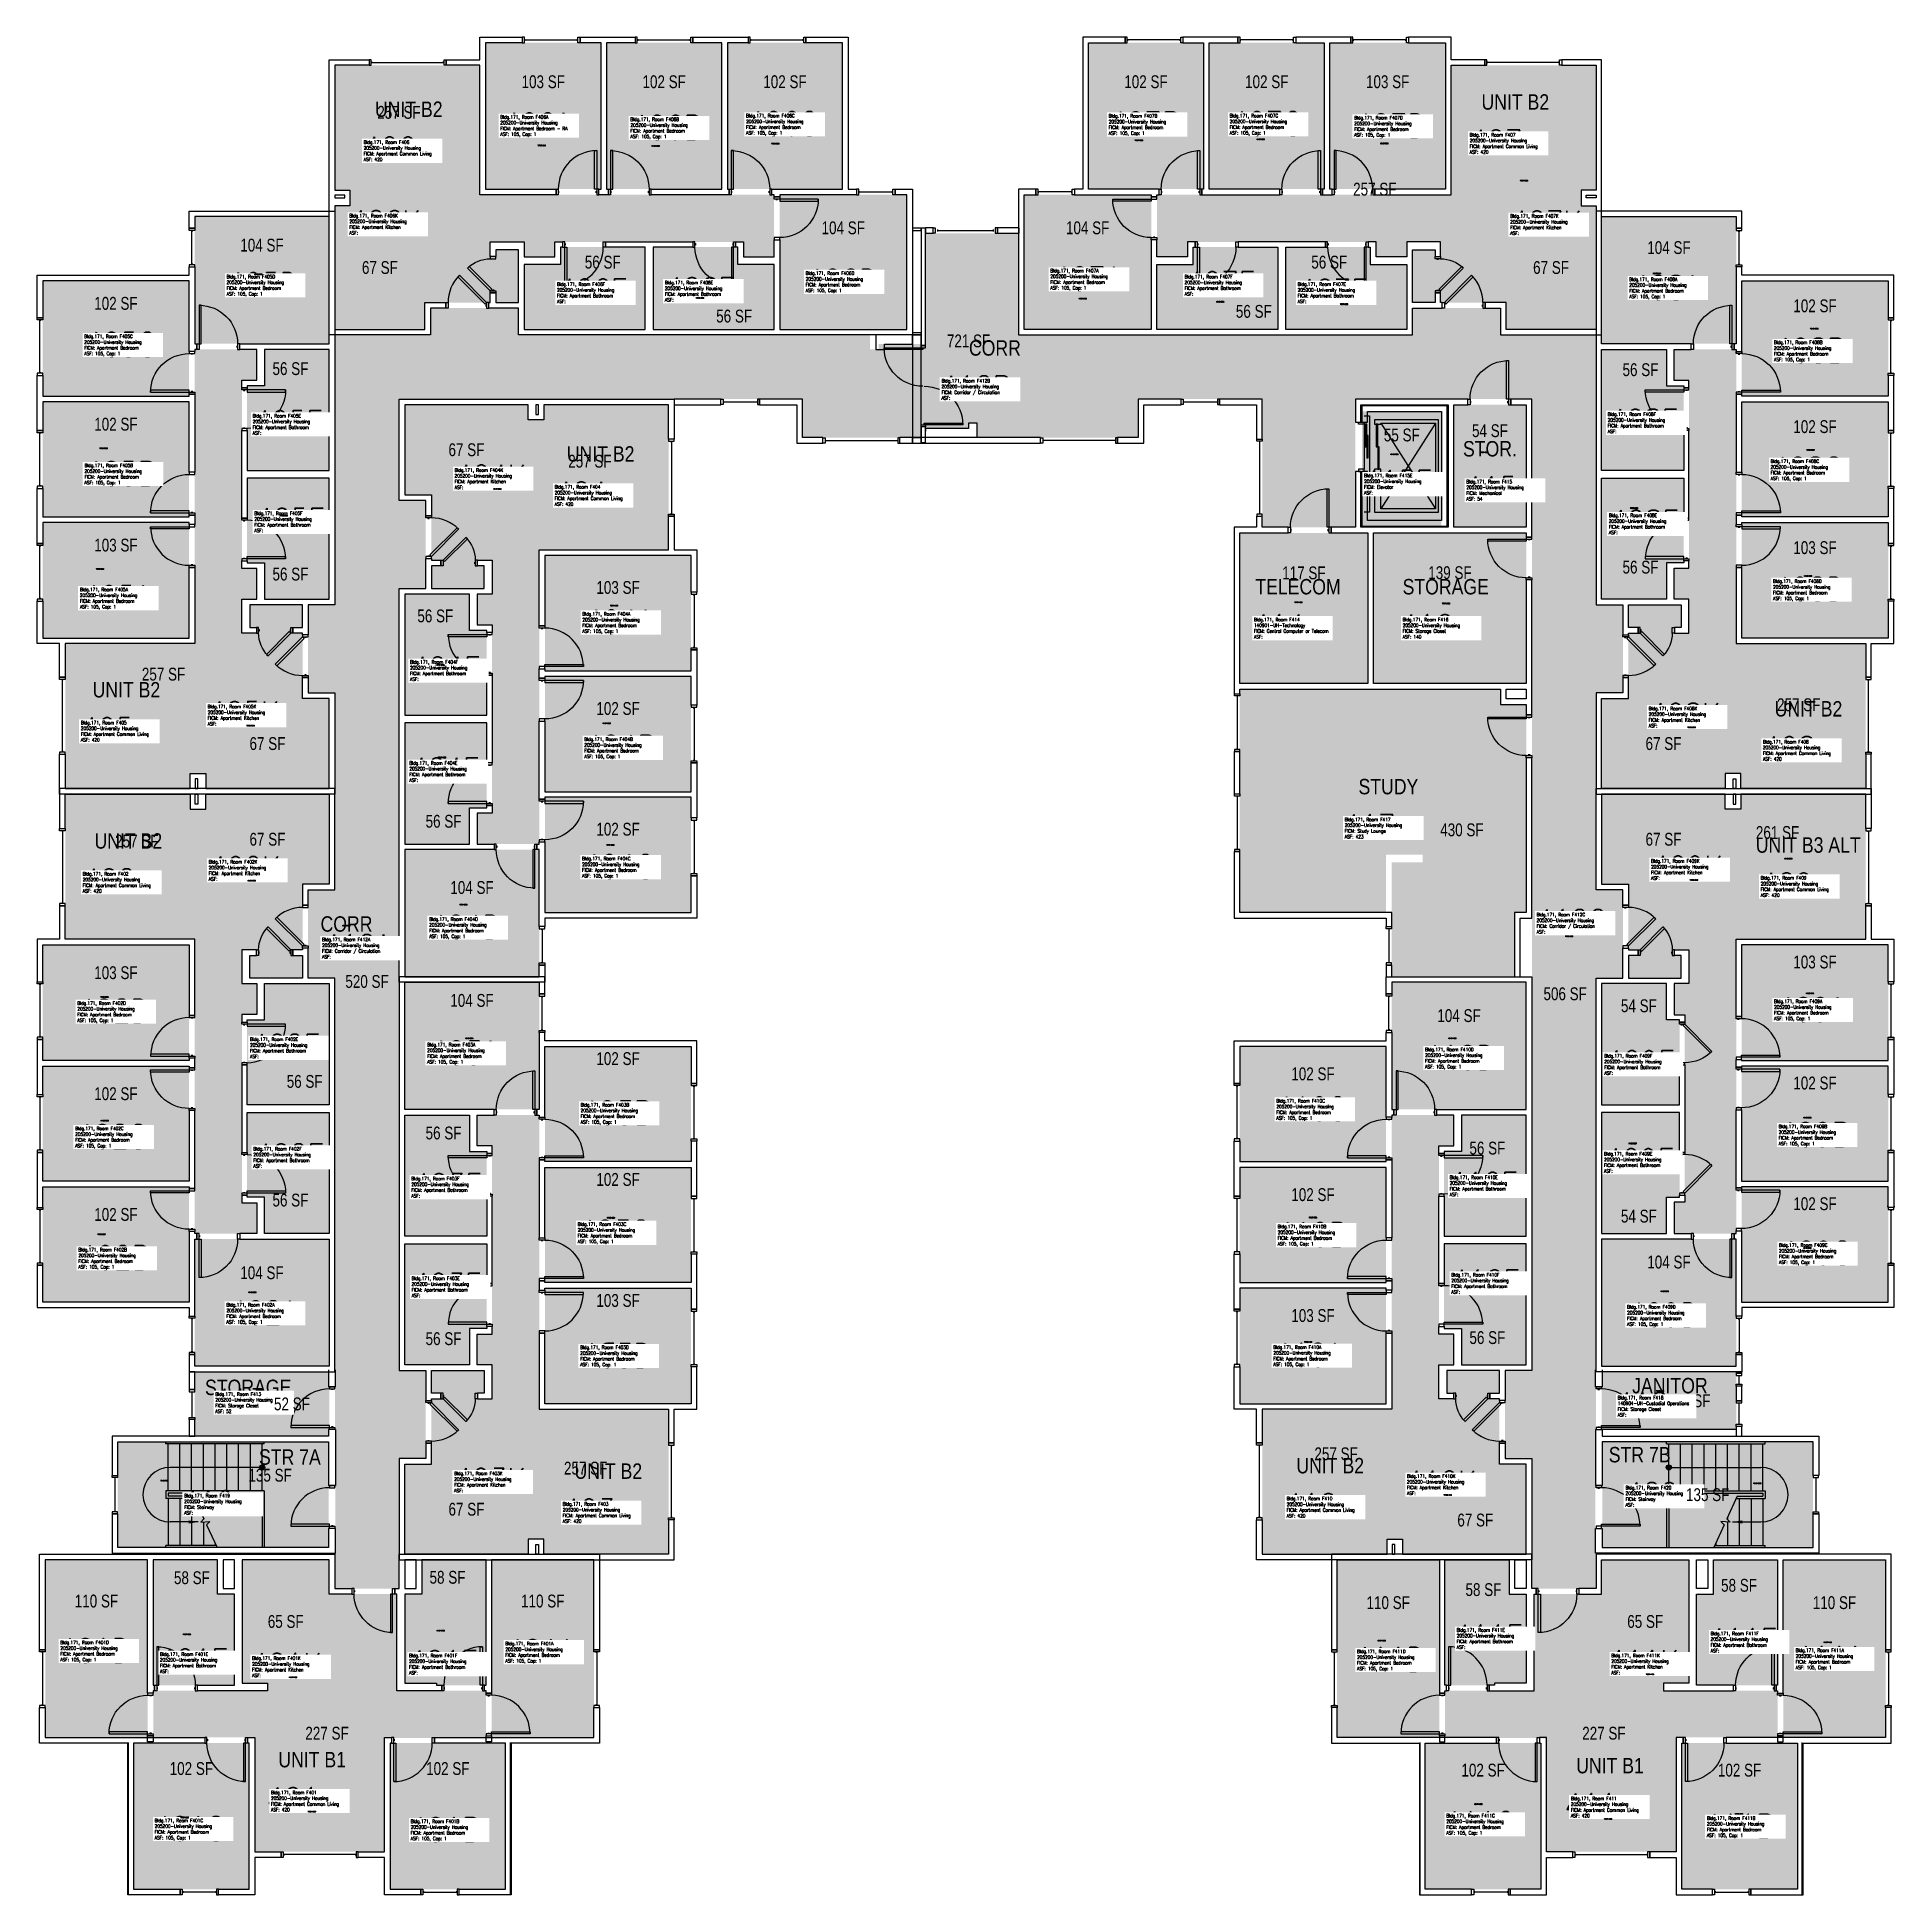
# Model space of a CAD drawing. Header units: inches. Extents: x -93 to 1643, y -75 to 1661.
import ezdxf
from ezdxf.enums import TextEntityAlignment as Align

# ---------------------------------------------------------------- set-up
doc = ezdxf.new("R2010")
doc.units = ezdxf.units.IN
doc.header["$LTSCALE"] = 96
doc.header["$MEASUREMENT"] = 0
for name, color, linetype in [('A-AREA-IDEN', 1, 'Continuous'), ('A-DOOR', 2, 'Continuous'), ('A-FLOR', 3, 'Continuous'), ('A-GLAZ', 1, 'Continuous'), ('A-IDEN-RNUM', 7, 'Continuous'), ('A-IDEN-SNUM', 4, 'Continuous'), ('A-IDEN-VNUM', 4, 'Continuous'), ('A-WALL', 5, 'Continuous'), ('AREA-TEXT', 3, 'Continuous'), ('Rooms-Category-Color', 7, 'Continuous'), ('Rooms-College-Color', 7, 'Continuous'), ('Rooms-Department-Color', 7, 'Continuous'), ('Rooms-Division-Color', 7, 'Continuous'), ('Rooms-Information', 7, 'Continuous')]:
    doc.layers.add(name, color=color, linetype=linetype)
doc.styles.add('AREA', font='arial.ttf', dxfattribs={"width": 0.75, "height": 12})
doc.styles.add('DIMS', font='ARIALN.TTF')
doc.styles.add('ROOMSNUMBER', font='txt.shx', dxfattribs={"height": 0.03})
doc.styles.add('ROOMVNUMBER', font='simplex.shx', dxfattribs={"width": 0.85})
doc.styles.get("Standard").update_dxf_attribs({"font": 'ARIALN.TTF'})
doc.dimstyles.new('NBA 2004', dxfattribs={"dimscale": 128, "dimtxt": 0.125, "dimasz": 0.09375, "dimexe": 0.125, "dimexo": 0.125, "dimgap": 0.0625, "dimtad": 1, "dimdec": 3, "dimzin": 3, "dimdsep": 46, "dimlunit": 4, "dimtxsty": 'DIMS', "dimblk": 'ARCHTICK', "dimcen": 0.09375, "dimdle": 0.125, "dimclrd": 256, "dimclre": 256, "dimclrt": 2, "dimadec": 0, "dimazin": 0, "dimtfac": 0.75, "dimtdec": 3, "dimtmove": 2, "dimatfit": 2, "dimfxl": 0.125, "dimfrac": 2, "dimtolj": 1, "dimtzin": 0, "dimlwd": -1, "dimlwe": -1, "dimarcsym": 0})

# ---------------------------------------------------------------- blocks, each defined once
blk = doc.blocks.new('_ArchTick')
at = {"color": 0, "linetype": 'ByBlock', "const_width": 0.15}
blk.add_lwpolyline([(-0.5, -0.5), (0.5, 0.5)], dxfattribs=at)

msp = doc.modelspace()

# ---------------------------------------------------------------- hatches: boundary and pattern name
h = msp.add_hatch()
h.set_pattern_fill('ANSI31', color=256, style=0)
h.set_pattern_definition([(135, (784.10672, 2033.59211), (0.088388348, 0.088388348), [])])
h.paths.add_polyline_path([(452.6, 1449.6), (393.9, 1449.6), (393.9, 1440.4), (452.6, 1440.4)], flags=9)
h = msp.add_hatch()
h.set_pattern_fill('ANSI31', color=256, style=0)
h.set_pattern_definition([(45, (764.89328, 2033.59211), (-0.088388348, 0.088388348), [])])
h.paths.add_polyline_path([(1096.4, 1449.6), (1155.1, 1449.6), (1155.1, 1440.4), (1096.4, 1440.4)], flags=9)
h = msp.add_hatch()
h.set_pattern_fill('ANSI31', color=256, style=0)
h.set_pattern_definition([(225, (-465.96835, 1557.48048), (-0.088388348, 0.088388348), [])])
h.paths.add_polyline_path([(118, 1226), (118, 1167.3), (127.2, 1167.3), (127.2, 1226)], flags=9)
h = msp.add_hatch()
h.set_pattern_fill('ANSI31', color=256, style=0)
h.set_pattern_definition([(45, (896.21835, 718.26704), (0.088388348, -0.088388348), [])])
h.paths.add_polyline_path([(312.3, 1049.7), (312.3, 1108.5), (303.1, 1108.5), (303.1, 1049.7)], flags=9)
h = msp.add_hatch()
h.set_pattern_fill('ANSI31', color=256, angle=90, style=0)
h.set_pattern_definition([(135, (-465.96835, 354.26704), (-0.088388348, -0.088388348), [])])
h.paths.add_polyline_path([(118, 685.7), (118, 744.5), (127.2, 744.5), (127.2, 685.7)], flags=9)
h = msp.add_hatch()
h.set_pattern_fill('ANSI31', color=256, angle=-90, style=0)
h.set_pattern_definition([(315, (896.21835, 841.98048), (0.088388348, 0.088388348), [])])
h.paths.add_polyline_path([(312.3, 510.5), (312.3, 451.8), (303.1, 451.8), (303.1, 510.5)], flags=9)
h = msp.add_hatch()
h.set_pattern_fill('ANSI31', color=256, style=0)
h.set_pattern_definition([(225, (652.78165, 841.98048), (-0.088388348, 0.088388348), [])])
h.paths.add_polyline_path([(1236.7, 510.5), (1236.7, 451.8), (1245.9, 451.8), (1245.9, 510.5)], flags=9)
at = {"layer": 'A-FLOR'}
h = msp.add_hatch(color=256, dxfattribs=at)
h.paths.add_polyline_path([(119.2, 323), (119.2, 325.5, 0.25479), (117.2, 326.6), (117.2, 321.9, 0.25479)])
h.paths.add_polyline_path([(119.2, 325.5), (119.2, 323, 0.294533)])
h.paths.add_polyline_path([(117.2, 324.2), (117.2, 326.6, 0.414214), (114.9, 324.2)])
h.paths.add_polyline_path([(117.2, 321.9), (117.2, 324.2), (114.9, 324.2, 0.414214)])
h = msp.add_hatch(color=256, dxfattribs=at)
edge = h.paths.add_edge_path()
edge.add_line((1429.8, 323), (1429.8, 325.5))
edge.add_ellipse((1431.8, 324.2), major_axis=(1.68, 1.68), ratio=1, start_angle=45, end_angle=102.1771, ccw=False)
edge.add_line((1431.8, 326.6), (1431.8, 321.9))
edge.add_ellipse((1431.8, 324.2), major_axis=(-1.68, 1.68), ratio=1, start_angle=77.8229, end_angle=135, ccw=False)
edge = h.paths.add_edge_path()
edge.add_line((1429.8, 325.5), (1429.8, 323))
edge.add_ellipse((1431.8, 324.2), major_axis=(-1.68, 1.68), ratio=1, start_angle=12.1771, end_angle=77.8229, ccw=False)
edge = h.paths.add_edge_path()
edge.add_line((1431.8, 324.2), (1431.8, 326.6))
edge.add_ellipse((1431.8, 324.2), major_axis=(-1.68, 1.68), ratio=1, start_angle=225, end_angle=315, ccw=False)
edge.add_line((1434.1, 324.2), (1431.8, 324.2))
edge = h.paths.add_edge_path()
edge.add_line((1431.8, 321.9), (1431.8, 324.2))
edge.add_line((1431.8, 324.2), (1434.1, 324.2))
edge.add_ellipse((1431.8, 324.2), major_axis=(1.68, 1.68), ratio=1, start_angle=225, end_angle=315, ccw=False)
at = {"layer": 'Rooms-Category-Color', "true_color": 0x728ef3}
for points in [[(433.9, 1655.5), (325.9, 1655.5), (325.9, 1518.7), (433.9, 1518.7), (433.9, 1655.1)], [(546.8, 1655.5), (439.1, 1655.5), (439.1, 1518.8), (546.8, 1518.7), (546.7, 1655.1)], [(552, 1655.5), (659.6, 1655.5), (659.6, 1518.7), (552, 1518.8), (552, 1655.1)], [(997, 1655.5), (889.4, 1655.5), (889.4, 1518.7), (997, 1518.8), (997, 1655.1)], [(1002.2, 1655.5), (1109.9, 1655.5), (1109.9, 1518.8), (1002.2, 1518.7), (1002.3, 1655.1)], [(1115.1, 1655.5), (1223.1, 1655.5), (1223.1, 1518.7), (1115.1, 1518.7), (1115.1, 1655.1)], [(185.1, 1634.5), (320.6, 1634.5), (320.6, 1513.5), (595.6, 1513.5), (595.6, 1455.5), (566.9, 1455.5), (566.9, 1469.4), (390.8, 1469.4), (390.8, 1455.5), (362.1, 1455.5), (362.1, 1469.4), (330.4, 1469.4), (330.4, 1455.7), (335.6, 1455.7), (335.6, 1462.1), (356.8, 1462.1), (356.8, 1412.7), (335.6, 1412.7), (335.6, 1421.7), (330.4, 1421.7), (330.4, 1412.7), (269.3, 1412.7), (269.3, 1503.2), (199.1, 1503.2), (199.1, 1517.9), (185.1, 1517.9)], [(1363.9, 1634.5), (1228.4, 1634.5), (1228.4, 1513.5), (953.4, 1513.5), (953.4, 1455.5), (982.1, 1455.5), (982.1, 1469.4), (1158.2, 1469.4), (1158.2, 1455.5), (1186.9, 1455.5), (1186.9, 1469.4), (1218.6, 1469.4), (1218.6, 1455.7), (1213.4, 1455.7), (1213.4, 1462.1), (1192.2, 1462.1), (1192.2, 1412.7), (1213.4, 1412.7), (1213.4, 1421.7), (1218.6, 1421.7), (1218.6, 1412.7), (1279.7, 1412.7), (1279.7, 1503.2), (1349.9, 1503.2), (1349.9, 1517.9), (1363.9, 1517.9)], [(719.6, 1387.7), (719.6, 1513.5), (600.9, 1513.5), (600.9, 1387.7)], [(829.4, 1387.7), (829.4, 1513.5), (948.1, 1513.5), (948.1, 1387.7)], [(185.1, 1503.2), (185.1, 1387.7), (269.3, 1387.7), (269.3, 1503.2)], [(1363.9, 1503.2), (1363.9, 1387.7), (1279.7, 1387.7), (1279.7, 1503.2)], [(179.9, 1493), (54.1, 1493), (54.1, 1374.2), (179.9, 1374.2)], [(1369.1, 1493), (1494.9, 1493), (1494.9, 1374.2), (1369.1, 1374.2)], [(475.2, 1387.7), (362.1, 1387.7), (362.1, 1448.2), (396.1, 1448.2), (396.1, 1464.5), (475.2, 1464.5)], [(561.6, 1464.5), (482.5, 1464.5), (482.5, 1387.7), (595.6, 1387.7), (595.6, 1448.2), (561.6, 1448.2)], [(987.4, 1464.5), (1066.5, 1464.5), (1066.5, 1387.7), (953.4, 1387.7), (953.4, 1448.2), (987.4, 1448.2)], [(1073.8, 1387.7), (1186.9, 1387.7), (1186.9, 1448.2), (1152.9, 1448.2), (1152.9, 1464.5), (1073.8, 1464.5)], [(-87.9, 1325.4), (-87.9, 1433), (48.9, 1433), (48.9, 1325.4), (-87.4, 1325.4)], [(1636.9, 1325.4), (1636.9, 1433), (1500.1, 1433), (1500.1, 1325.4), (1636.4, 1325.4)], [(-66.9, 958.5), (-66.9, 1094), (54.1, 1094), (54.1, 1369), (112.1, 1369), (112.1, 1340.2), (98.3, 1340.2), (98.3, 1164.2), (112.1, 1164.2), (112.1, 1135.5), (98.3, 1135.5), (98.3, 1103.8), (111.9, 1103.8), (111.9, 1109), (105.5, 1109), (105.5, 1130.2), (154.9, 1130.2), (154.9, 1109), (145.9, 1109), (145.9, 1103.8), (154.9, 1103.8), (154.9, 1042.6), (64.4, 1042.6), (64.4, 972.5), (49.8, 972.5), (49.8, 958.5)], [(103.1, 1335), (103.1, 1255.9), (179.9, 1255.9), (179.9, 1369), (119.4, 1369), (119.4, 1335)], [(1445.9, 1335), (1445.9, 1255.9), (1369.1, 1255.9), (1369.1, 1369), (1429.6, 1369), (1429.6, 1335)], [(1615.9, 958.5), (1615.9, 1094), (1494.9, 1094), (1494.9, 1369), (1436.9, 1369), (1436.9, 1339.9), (1450.7, 1339.9), (1450.7, 1164.2), (1436.9, 1164.2), (1436.9, 1135.5), (1450.7, 1135.5), (1450.7, 1103.8), (1437.1, 1103.8), (1437.1, 1109), (1443.5, 1109), (1443.5, 1130.2), (1394.1, 1130.2), (1394.1, 1109), (1403.1, 1109), (1403.1, 1103.8), (1394.1, 1103.8), (1394.1, 1042.6), (1484.6, 1042.6), (1484.6, 972.5), (1499.2, 972.5), (1499.2, 958.5)], [(-87.9, 1320.1), (-87.9, 1212.5), (48.9, 1212.5), (48.9, 1320.1), (-87.4, 1320.1)], [(1636.9, 1320.1), (1636.9, 1212.5), (1500.1, 1212.5), (1500.1, 1320.1), (1636.4, 1320.1)], [(365.9, 1317.2), (250.4, 1317.2), (250.4, 1233.1), (365.9, 1233.1)], [(497.1, 1317.2), (497.1, 1181.7), (376.1, 1181.7), (376.1, 906.7), (318.1, 906.7), (318.1, 935.5), (332, 935.5), (332, 1111.2), (318.1, 1111.2), (318.1, 1140.3), (332, 1140.3), (332, 1172), (318.4, 1172), (318.4, 1166.7), (324.7, 1166.7), (324.7, 1145.5), (275.4, 1145.5), (275.4, 1166.7), (284.4, 1166.7), (284.4, 1172), (275.4, 1172), (275.4, 1233.1), (365.9, 1233.1), (365.9, 1303.2), (380.5, 1303.2), (380.5, 1317.2)], [(179.9, 1248.6), (179.9, 1135.5), (119.4, 1135.5), (119.4, 1169.5), (103.1, 1169.5), (103.1, 1248.6)], [(1369.1, 1248.6), (1369.1, 1135.5), (1429.6, 1135.5), (1429.6, 1169.5), (1445.9, 1169.5), (1445.9, 1248.6)], [(-87.9, 1207.2), (-87.9, 1099.2), (48.9, 1099.2), (48.9, 1207.2), (-87.4, 1207.2)], [(1636.9, 1207.2), (1636.9, 1099.2), (1500.1, 1099.2), (1500.1, 1207.2), (1636.4, 1207.2)], [(1155.9, 1197.5), (1298.6, 1197.5), (1298.6, 1057.2), (1155.9, 1057.2)], [(518.1, 1068.5), (518.1, 1176.5), (381.4, 1176.5), (381.4, 1068.5), (517.7, 1068.5)], [(250.4, 1027.2), (250.4, 1140.3), (310.9, 1140.3), (310.9, 1106.3), (327.1, 1106.3), (327.1, 1027.1)], [(518.1, 955.6), (518.1, 1063.2), (381.4, 1063.3), (381.4, 955.6), (517.7, 955.6)], [(64.4, 958.5), (179.9, 958.5), (179.9, 1042.6), (64.4, 1042.6)], [(1030.9, 1051.5), (1030.9, 842.7), (1167.6, 842.7), (1167.6, 896.7), (1201.9, 896.7), (1201.9, 889.5), (1172.9, 889.5), (1172.9, 782.7), (1287.6, 782.7), (1287.6, 842.7), (1298.6, 842.7), (1298.6, 1037.2), (1274.6, 1037.2), (1274.6, 1051.5)], [(1484.6, 958.5), (1369.1, 958.5), (1369.1, 1042.6), (1484.6, 1042.6)], [(327.1, 940.8), (327.1, 1019.9), (250.4, 1019.9), (250.4, 906.8), (310.9, 906.7), (310.9, 940.7)], [(-66.9, 953.2), (-66.9, 817.7), (54.1, 817.7), (54.1, 542.7), (112.1, 542.7), (112.1, 571.5), (98.3, 571.5), (98.3, 747.2), (112.1, 747.2), (112.1, 776.3), (98.3, 776.3), (98.3, 808), (111.9, 808), (111.9, 802.7), (105.5, 802.7), (105.5, 781.5), (154.9, 781.5), (154.9, 802.7), (145.9, 802.7), (145.9, 808), (154.9, 808), (154.9, 869.1), (64.4, 869.1), (64.4, 939.2), (49.8, 939.2), (49.8, 953.2)], [(64.4, 953.2), (179.9, 953.2), (179.9, 869.1), (64.4, 869.1)], [(518.1, 950.4), (518.1, 842.7), (381.4, 842.7), (381.4, 950.4), (517.7, 950.4)], [(1484.6, 953.2), (1369.1, 953.2), (1369.1, 869.1), (1484.6, 869.1)], [(1615.9, 953.2), (1615.9, 817.7), (1494.9, 817.7), (1494.9, 542.7), (1436.9, 542.7), (1436.9, 571.9), (1446.7, 571.9), (1446.7, 747.2), (1436.9, 747.2), (1436.9, 776.3), (1450.7, 776.3), (1450.7, 808), (1437.1, 808), (1437.1, 802.7), (1443.5, 802.7), (1443.5, 781.5), (1394.1, 781.5), (1394.1, 802.7), (1403.1, 802.7), (1403.1, 808), (1394.1, 808), (1394.1, 869.1), (1484.6, 869.1), (1484.6, 939.2), (1499.2, 939.2), (1499.2, 953.2)], [(250.4, 782.8), (376.1, 782.7), (376.1, 901.5), (250.4, 901.5)], [(-87.9, 704.5), (-87.9, 812.5), (48.9, 812.5), (48.9, 704.5), (-87.4, 704.5)], [(1636.9, 704.5), (1636.9, 812.5), (1500.1, 812.5), (1500.1, 704.5), (1636.4, 704.5)], [(179.9, 663.2), (179.9, 776.3), (119.4, 776.3), (119.4, 742.3), (103.1, 742.3), (103.1, 663.1)], [(250.4, 777.5), (376.1, 777.5), (376.1, 658.7), (250.4, 658.7)], [(1298.6, 777.5), (1172.9, 777.5), (1172.9, 658.7), (1298.6, 658.7)], [(1369.1, 663.2), (1369.1, 776.3), (1429.6, 776.3), (1429.6, 742.3), (1441.9, 742.3), (1441.9, 663.1)], [(518.1, 609.9), (518.1, 717.5), (381.4, 717.5), (381.4, 609.9), (517.7, 609.9)], [(1030.9, 609.9), (1030.9, 717.5), (1167.6, 717.5), (1167.6, 609.9), (1031.3, 609.9)], [(-87.9, 591.6), (-87.9, 699.2), (48.9, 699.3), (48.9, 591.6), (-87.4, 591.6)], [(1636.9, 591.6), (1636.9, 699.2), (1500.1, 699.3), (1500.1, 591.6), (1636.4, 591.6)], [(103.1, 576.8), (103.1, 655.9), (179.9, 655.9), (179.9, 542.8), (119.4, 542.7), (119.4, 576.7)], [(327.1, 619.5), (327.1, 540.4), (250.4, 540.4), (250.4, 653.5), (310.9, 653.5), (310.9, 619.5)], [(497.1, 243), (497.1, 378.5), (376.1, 378.5), (376.1, 653.5), (318.1, 653.5), (318.1, 624.4), (332, 624.4), (332, 448.7), (318.1, 448.7), (318.1, 420), (332, 420), (332, 388.3), (318.4, 388.3), (318.4, 393.5), (324.7, 393.5), (324.7, 414.7), (275.4, 414.7), (275.4, 393.5), (284.4, 393.5), (284.4, 388.3), (275.4, 388.3), (275.4, 327.1), (365.9, 327.1), (365.9, 257), (380.5, 257), (380.5, 243)], [(1051.9, 243), (1051.9, 378.5), (1172.9, 378.5), (1172.9, 653.5), (1230.9, 653.5), (1230.9, 624.7), (1217, 624.7), (1217, 448.7), (1230.9, 448.7), (1230.9, 420), (1217, 420), (1217, 388.3), (1230.6, 388.3), (1230.6, 393.5), (1224.3, 393.5), (1224.3, 414.7), (1273.6, 414.7), (1273.6, 393.5), (1264.6, 393.5), (1264.6, 388.3), (1273.6, 388.3), (1273.6, 327.1), (1183.1, 327.1), (1183.1, 257), (1168.5, 257), (1168.5, 243)], [(1221.9, 619.5), (1221.9, 540.4), (1298.6, 540.4), (1298.6, 653.5), (1238.1, 653.5), (1238.1, 619.5)], [(1441.9, 576.7), (1441.9, 655.9), (1369.1, 655.9), (1369.1, 542.8), (1429.6, 542.7), (1429.6, 576.7)], [(518.1, 604.6), (518.1, 497), (381.4, 497), (381.4, 604.6), (517.7, 604.6)], [(1030.9, 604.6), (1030.9, 497), (1167.6, 497), (1167.6, 604.6), (1031.3, 604.6)], [(-87.9, 586.4), (-87.9, 478.7), (48.9, 478.7), (48.9, 586.4), (-87.4, 586.4)], [(1636.9, 586.4), (1636.9, 478.7), (1500.1, 478.7), (1500.1, 586.4), (1636.4, 586.4)], [(179.9, 418.8), (54.1, 418.7), (54.1, 537.5), (179.9, 537.5)], [(250.4, 533.1), (250.4, 420), (310.9, 420), (310.9, 454), (327.1, 454), (327.1, 533.1)], [(1298.6, 533.1), (1298.6, 420), (1238.1, 420), (1238.1, 454), (1221.9, 454), (1221.9, 533.1)], [(1369.1, 418.8), (1494.9, 418.7), (1494.9, 537.5), (1369.1, 537.5)], [(518.1, 491.7), (518.1, 383.7), (381.4, 383.7), (381.4, 491.7), (517.7, 491.7)], [(1030.9, 491.7), (1030.9, 383.7), (1167.6, 383.7), (1167.6, 491.7), (1031.3, 491.7)], [(54.1, 413.5), (179.9, 413.5), (179.9, 353.5), (54.1, 353.5)], [(1369.1, 413.5), (1494.9, 413.5), (1494.9, 359.5), (1369.1, 359.5)], [(365.9, 243), (250.4, 243), (250.4, 327.1), (365.9, 327.1)], [(1183.1, 243), (1298.6, 243), (1298.6, 327.1), (1183.1, 327.1)], [(-85.5, 237.7), (10.1, 237.7), (10.1, 113.2), (10.1, 71.9), (-85.5, 71.9)], [(75.4, 237.7), (15.4, 237.7), (15.4, 120.6), (91.2, 120.6), (91.2, 205.7), (75.4, 205.7)], [(179.9, 237.7), (98.5, 237.7), (98.5, 122.6), (179.9, 122.6)], [(326.4, 237.7), (326.4, 120.6), (280, 120.6), (280, 122.6), (250.4, 122.6), (250.4, 205.8), (266.4, 205.8), (266.4, 237.8), (326.9, 237.8)], [(331.6, 237.7), (427.2, 237.7), (427.2, 71.9), (331.6, 71.9)], [(1217.4, 237.7), (1121.8, 237.7), (1121.8, 71.9), (1217.4, 71.9)], [(1222.6, 237.7), (1222.6, 120.6), (1269, 120.6), (1269, 122.6), (1298.6, 122.6), (1298.6, 205.8), (1282.6, 205.8), (1282.6, 237.8), (1222.1, 237.8)], [(1369.1, 237.7), (1450.5, 237.7), (1450.5, 122.6), (1369.1, 122.6)], [(1473.6, 237.7), (1533.6, 237.7), (1533.6, 120.6), (1457.8, 120.6), (1457.8, 205.7), (1473.6, 205.7)], [(1634.5, 237.7), (1538.9, 237.7), (1538.9, 113.2), (1538.9, 71.9), (1634.5, 71.9)], [(110.2, -35), (231.5, -35), (231.5, 71.1), (326.4, 71.9), (326.4, 115.4), (243.1, 115.4), (243.1, 205.8), (179.9, 205.8), (179.9, 122.6), (122.2, 122.6), (122.2, 115.4), (15.4, 115.4), (15.4, 71.9), (110.2, 71.9)], [(1438.8, -35), (1317.5, -35), (1317.5, 71.1), (1222.6, 71.9), (1222.6, 115.4), (1305.9, 115.4), (1305.9, 205.8), (1369.1, 205.8), (1369.1, 122.6), (1427.3, 122.6), (1427.3, 115.4), (1533.6, 115.4), (1533.6, 71.9), (1438.8, 71.9)], [(-3, 66.6), (104.6, 66.6), (105, -70), (-3, -70)], [(236.7, 66.6), (344.7, 66.6), (344.7, -70), (236.7, -70)], [(1312.3, 66.6), (1204.3, 66.6), (1204.3, -70), (1312.3, -70)], [(1552, 66.6), (1444.4, 66.6), (1444, -70), (1552, -70)]]:
    msp.add_hatch(color=171, dxfattribs=at).paths.add_polyline_path(points)
at = {"layer": 'Rooms-Category-Color', "true_color": 0xadadad}
for points in [[(185.1, 1382.5), (274.5, 1382.5), (274.5, 1407.5), (356.8, 1407.5), (356.8, 1382.5), (685.3, 1382.5), (685.3, 1369), (693.3, 1369), (693.3, 1374), (724.9, 1374), (733.2, 1374), (733.2, 1372.5), (737.3, 1372.5), (737.3, 1477.5), (824.1, 1477.5), (824.1, 1382.5), (1192.2, 1382.5), (1192.2, 1407.5), (1274.5, 1407.5), (1274.5, 1382.5), (1363.9, 1382.5), (1363.9, 1322.5), (1138.9, 1322.5), (1138.9, 1202.7), (1051.9, 1202.7), (1051.9, 1322.5), (935.9, 1322.5), (935.9, 1286.5), (785.3, 1286.5), (785.3, 1300), (777.3, 1300), (777.3, 1295), (737.3, 1295), (737.3, 1296.5), (733.2, 1296.5), (733.2, 1286.5), (713.2, 1286.5), (622.1, 1286.5), (622.1, 1322.5), (185.1, 1322.5)], [(185.1, 211), (245.1, 211), (245.1, 332.4), (270.1, 332.4), (270.1, 414.7), (245.1, 414.7), (245.1, 1145.5), (270.1, 1145.5), (270.1, 1227.9), (245.1, 1227.9), (245.1, 1322.5), (185.1, 1322.5), (185.1, 1130.2), (160.1, 1130.2), (160.1, 1047.9), (185.1, 1047.9), (185.1, 863.9), (160.1, 863.9), (160.1, 781.5), (185.1, 781.5), (185.1, 353.5), (185.7, 353.5), (185.7, 244), (185.1, 244), (185.1, 243)], [(1363.9, 211), (1303.9, 211), (1303.9, 332.4), (1278.9, 332.4), (1278.9, 414.7), (1303.9, 414.7), (1303.9, 1145.5), (1303.9, 1145.5), (1303.9, 1227.9), (1303.9, 1227.9), (1303.9, 1322.5), (1363.9, 1322.5), (1363.9, 1130.2), (1388.9, 1130.2), (1388.9, 1047.9), (1363.9, 1047.9), (1363.9, 863.9), (1388.9, 863.9), (1388.9, 781.5), (1363.9, 781.5), (1363.9, 353.5), (1363.2, 353.5), (1363.2, 244), (1363.9, 244), (1363.9, 243)], [(1219.4, 1311), (1145.1, 1311), (1145.1, 1203.7), (1219.4, 1203.7)], [(1230.9, 1317.2), (1298.6, 1317.2), (1298.6, 1202.7), (1230.9, 1202.7)], [(-17.8, 348.2), (179.2, 348.2), (179.2, 249.2), (-17.8, 249.2)], [(1369.7, 348.2), (1566.7, 348.2), (1566.7, 249.2), (1369.7, 249.2)]]:
    msp.add_hatch(color=253, dxfattribs=at).paths.add_polyline_path(points)
at = {"layer": 'Rooms-Category-Color', "true_color": 0xe3c5e1}
msp.add_hatch(color=254, dxfattribs=at).paths.add_polyline_path([(1030.9, 1056.8), (1030.9, 1197.2), (1150.6, 1197.5), (1150.6, 1056.8)])
at = {"layer": 'Rooms-College-Color', "true_color": 0xadadad}
for points in [[(433.9, 1655.5), (325.9, 1655.5), (325.9, 1518.7), (433.9, 1518.7), (433.9, 1655.1)], [(546.8, 1655.5), (439.1, 1655.5), (439.1, 1518.8), (546.8, 1518.7), (546.7, 1655.1)], [(552, 1655.5), (659.6, 1655.5), (659.6, 1518.7), (552, 1518.8), (552, 1655.1)], [(997, 1655.5), (889.4, 1655.5), (889.4, 1518.7), (997, 1518.8), (997, 1655.1)], [(1002.2, 1655.5), (1109.9, 1655.5), (1109.9, 1518.8), (1002.2, 1518.7), (1002.3, 1655.1)], [(1115.1, 1655.5), (1223.1, 1655.5), (1223.1, 1518.7), (1115.1, 1518.7), (1115.1, 1655.1)], [(185.1, 1634.5), (320.6, 1634.5), (320.6, 1513.5), (595.6, 1513.5), (595.6, 1455.5), (566.9, 1455.5), (566.9, 1469.4), (390.8, 1469.4), (390.8, 1455.5), (362.1, 1455.5), (362.1, 1469.4), (330.4, 1469.4), (330.4, 1455.7), (335.6, 1455.7), (335.6, 1462.1), (356.8, 1462.1), (356.8, 1412.7), (335.6, 1412.7), (335.6, 1421.7), (330.4, 1421.7), (330.4, 1412.7), (269.3, 1412.7), (269.3, 1503.2), (199.1, 1503.2), (199.1, 1517.9), (185.1, 1517.9)], [(1363.9, 1634.5), (1228.4, 1634.5), (1228.4, 1513.5), (953.4, 1513.5), (953.4, 1455.5), (982.1, 1455.5), (982.1, 1469.4), (1158.2, 1469.4), (1158.2, 1455.5), (1186.9, 1455.5), (1186.9, 1469.4), (1218.6, 1469.4), (1218.6, 1455.7), (1213.4, 1455.7), (1213.4, 1462.1), (1192.2, 1462.1), (1192.2, 1412.7), (1213.4, 1412.7), (1213.4, 1421.7), (1218.6, 1421.7), (1218.6, 1412.7), (1279.7, 1412.7), (1279.7, 1503.2), (1349.9, 1503.2), (1349.9, 1517.9), (1363.9, 1517.9)], [(719.6, 1387.7), (719.6, 1513.5), (600.9, 1513.5), (600.9, 1387.7)], [(829.4, 1387.7), (829.4, 1513.5), (948.1, 1513.5), (948.1, 1387.7)], [(185.1, 1503.2), (185.1, 1387.7), (269.3, 1387.7), (269.3, 1503.2)], [(1363.9, 1503.2), (1363.9, 1387.7), (1279.7, 1387.7), (1279.7, 1503.2)], [(179.9, 1493), (54.1, 1493), (54.1, 1374.2), (179.9, 1374.2)], [(185.1, 1382.5), (274.5, 1382.5), (274.5, 1407.5), (356.8, 1407.5), (356.8, 1382.5), (685.3, 1382.5), (685.3, 1369), (693.3, 1369), (693.3, 1374), (724.9, 1374), (733.2, 1374), (733.2, 1372.5), (737.3, 1372.5), (737.3, 1477.5), (824.1, 1477.5), (824.1, 1382.5), (1192.2, 1382.5), (1192.2, 1407.5), (1274.5, 1407.5), (1274.5, 1382.5), (1363.9, 1382.5), (1363.9, 1322.5), (1138.9, 1322.5), (1138.9, 1202.7), (1051.9, 1202.7), (1051.9, 1322.5), (935.9, 1322.5), (935.9, 1286.5), (785.3, 1286.5), (785.3, 1300), (777.3, 1300), (777.3, 1295), (737.3, 1295), (737.3, 1296.5), (733.2, 1296.5), (733.2, 1286.5), (713.2, 1286.5), (622.1, 1286.5), (622.1, 1322.5), (185.1, 1322.5)], [(1369.1, 1493), (1494.9, 1493), (1494.9, 1374.2), (1369.1, 1374.2)], [(475.2, 1387.7), (362.1, 1387.7), (362.1, 1448.2), (396.1, 1448.2), (396.1, 1464.5), (475.2, 1464.5)], [(561.6, 1464.5), (482.5, 1464.5), (482.5, 1387.7), (595.6, 1387.7), (595.6, 1448.2), (561.6, 1448.2)], [(987.4, 1464.5), (1066.5, 1464.5), (1066.5, 1387.7), (953.4, 1387.7), (953.4, 1448.2), (987.4, 1448.2)], [(1073.8, 1387.7), (1186.9, 1387.7), (1186.9, 1448.2), (1152.9, 1448.2), (1152.9, 1464.5), (1073.8, 1464.5)], [(-87.9, 1325.4), (-87.9, 1433), (48.9, 1433), (48.9, 1325.4), (-87.4, 1325.4)], [(1636.9, 1325.4), (1636.9, 1433), (1500.1, 1433), (1500.1, 1325.4), (1636.4, 1325.4)], [(-66.9, 958.5), (-66.9, 1094), (54.1, 1094), (54.1, 1369), (112.1, 1369), (112.1, 1340.2), (98.3, 1340.2), (98.3, 1164.2), (112.1, 1164.2), (112.1, 1135.5), (98.3, 1135.5), (98.3, 1103.8), (111.9, 1103.8), (111.9, 1109), (105.5, 1109), (105.5, 1130.2), (154.9, 1130.2), (154.9, 1109), (145.9, 1109), (145.9, 1103.8), (154.9, 1103.8), (154.9, 1042.6), (64.4, 1042.6), (64.4, 972.5), (49.8, 972.5), (49.8, 958.5)], [(103.1, 1335), (103.1, 1255.9), (179.9, 1255.9), (179.9, 1369), (119.4, 1369), (119.4, 1335)], [(1445.9, 1335), (1445.9, 1255.9), (1369.1, 1255.9), (1369.1, 1369), (1429.6, 1369), (1429.6, 1335)], [(1615.9, 958.5), (1615.9, 1094), (1494.9, 1094), (1494.9, 1369), (1436.9, 1369), (1436.9, 1339.9), (1450.7, 1339.9), (1450.7, 1164.2), (1436.9, 1164.2), (1436.9, 1135.5), (1450.7, 1135.5), (1450.7, 1103.8), (1437.1, 1103.8), (1437.1, 1109), (1443.5, 1109), (1443.5, 1130.2), (1394.1, 1130.2), (1394.1, 1109), (1403.1, 1109), (1403.1, 1103.8), (1394.1, 1103.8), (1394.1, 1042.6), (1484.6, 1042.6), (1484.6, 972.5), (1499.2, 972.5), (1499.2, 958.5)], [(-87.9, 1320.1), (-87.9, 1212.5), (48.9, 1212.5), (48.9, 1320.1), (-87.4, 1320.1)], [(185.1, 211), (245.1, 211), (245.1, 332.4), (270.1, 332.4), (270.1, 414.7), (245.1, 414.7), (245.1, 1145.5), (270.1, 1145.5), (270.1, 1227.9), (245.1, 1227.9), (245.1, 1322.5), (185.1, 1322.5), (185.1, 1130.2), (160.1, 1130.2), (160.1, 1047.9), (185.1, 1047.9), (185.1, 863.9), (160.1, 863.9), (160.1, 781.5), (185.1, 781.5), (185.1, 353.5), (185.7, 353.5), (185.7, 244), (185.1, 244), (185.1, 243)], [(1363.9, 211), (1303.9, 211), (1303.9, 332.4), (1278.9, 332.4), (1278.9, 414.7), (1303.9, 414.7), (1303.9, 1145.5), (1303.9, 1145.5), (1303.9, 1227.9), (1303.9, 1227.9), (1303.9, 1322.5), (1363.9, 1322.5), (1363.9, 1130.2), (1388.9, 1130.2), (1388.9, 1047.9), (1363.9, 1047.9), (1363.9, 863.9), (1388.9, 863.9), (1388.9, 781.5), (1363.9, 781.5), (1363.9, 353.5), (1363.2, 353.5), (1363.2, 244), (1363.9, 244), (1363.9, 243)], [(1636.9, 1320.1), (1636.9, 1212.5), (1500.1, 1212.5), (1500.1, 1320.1), (1636.4, 1320.1)], [(365.9, 1317.2), (250.4, 1317.2), (250.4, 1233.1), (365.9, 1233.1)], [(497.1, 1317.2), (497.1, 1181.7), (376.1, 1181.7), (376.1, 906.7), (318.1, 906.7), (318.1, 935.5), (332, 935.5), (332, 1111.2), (318.1, 1111.2), (318.1, 1140.3), (332, 1140.3), (332, 1172), (318.4, 1172), (318.4, 1166.7), (324.7, 1166.7), (324.7, 1145.5), (275.4, 1145.5), (275.4, 1166.7), (284.4, 1166.7), (284.4, 1172), (275.4, 1172), (275.4, 1233.1), (365.9, 1233.1), (365.9, 1303.2), (380.5, 1303.2), (380.5, 1317.2)], [(1219.4, 1311), (1145.1, 1311), (1145.1, 1203.7), (1219.4, 1203.7)], [(1230.9, 1317.2), (1298.6, 1317.2), (1298.6, 1202.7), (1230.9, 1202.7)], [(179.9, 1248.6), (179.9, 1135.5), (119.4, 1135.5), (119.4, 1169.5), (103.1, 1169.5), (103.1, 1248.6)], [(1369.1, 1248.6), (1369.1, 1135.5), (1429.6, 1135.5), (1429.6, 1169.5), (1445.9, 1169.5), (1445.9, 1248.6)], [(-87.9, 1207.2), (-87.9, 1099.2), (48.9, 1099.2), (48.9, 1207.2), (-87.4, 1207.2)], [(1636.9, 1207.2), (1636.9, 1099.2), (1500.1, 1099.2), (1500.1, 1207.2), (1636.4, 1207.2)], [(1030.9, 1056.8), (1030.9, 1197.2), (1150.6, 1197.5), (1150.6, 1056.8)], [(1155.9, 1197.5), (1298.6, 1197.5), (1298.6, 1057.2), (1155.9, 1057.2)], [(518.1, 1068.5), (518.1, 1176.5), (381.4, 1176.5), (381.4, 1068.5), (517.7, 1068.5)], [(250.4, 1027.2), (250.4, 1140.3), (310.9, 1140.3), (310.9, 1106.3), (327.1, 1106.3), (327.1, 1027.1)], [(518.1, 955.6), (518.1, 1063.2), (381.4, 1063.3), (381.4, 955.6), (517.7, 955.6)], [(64.4, 958.5), (179.9, 958.5), (179.9, 1042.6), (64.4, 1042.6)], [(1030.9, 1051.5), (1030.9, 842.7), (1167.6, 842.7), (1167.6, 896.7), (1201.9, 896.7), (1201.9, 889.5), (1172.9, 889.5), (1172.9, 782.7), (1287.6, 782.7), (1287.6, 842.7), (1298.6, 842.7), (1298.6, 1037.2), (1274.6, 1037.2), (1274.6, 1051.5)], [(1484.6, 958.5), (1369.1, 958.5), (1369.1, 1042.6), (1484.6, 1042.6)], [(327.1, 940.8), (327.1, 1019.9), (250.4, 1019.9), (250.4, 906.8), (310.9, 906.7), (310.9, 940.7)], [(-66.9, 953.2), (-66.9, 817.7), (54.1, 817.7), (54.1, 542.7), (112.1, 542.7), (112.1, 571.5), (98.3, 571.5), (98.3, 747.2), (112.1, 747.2), (112.1, 776.3), (98.3, 776.3), (98.3, 808), (111.9, 808), (111.9, 802.7), (105.5, 802.7), (105.5, 781.5), (154.9, 781.5), (154.9, 802.7), (145.9, 802.7), (145.9, 808), (154.9, 808), (154.9, 869.1), (64.4, 869.1), (64.4, 939.2), (49.8, 939.2), (49.8, 953.2)], [(64.4, 953.2), (179.9, 953.2), (179.9, 869.1), (64.4, 869.1)], [(518.1, 950.4), (518.1, 842.7), (381.4, 842.7), (381.4, 950.4), (517.7, 950.4)], [(1484.6, 953.2), (1369.1, 953.2), (1369.1, 869.1), (1484.6, 869.1)], [(1615.9, 953.2), (1615.9, 817.7), (1494.9, 817.7), (1494.9, 542.7), (1436.9, 542.7), (1436.9, 571.9), (1446.7, 571.9), (1446.7, 747.2), (1436.9, 747.2), (1436.9, 776.3), (1450.7, 776.3), (1450.7, 808), (1437.1, 808), (1437.1, 802.7), (1443.5, 802.7), (1443.5, 781.5), (1394.1, 781.5), (1394.1, 802.7), (1403.1, 802.7), (1403.1, 808), (1394.1, 808), (1394.1, 869.1), (1484.6, 869.1), (1484.6, 939.2), (1499.2, 939.2), (1499.2, 953.2)], [(250.4, 782.8), (376.1, 782.7), (376.1, 901.5), (250.4, 901.5)], [(-87.9, 704.5), (-87.9, 812.5), (48.9, 812.5), (48.9, 704.5), (-87.4, 704.5)], [(1636.9, 704.5), (1636.9, 812.5), (1500.1, 812.5), (1500.1, 704.5), (1636.4, 704.5)], [(179.9, 663.2), (179.9, 776.3), (119.4, 776.3), (119.4, 742.3), (103.1, 742.3), (103.1, 663.1)], [(250.4, 777.5), (376.1, 777.5), (376.1, 658.7), (250.4, 658.7)], [(1298.6, 777.5), (1172.9, 777.5), (1172.9, 658.7), (1298.6, 658.7)], [(1369.1, 663.2), (1369.1, 776.3), (1429.6, 776.3), (1429.6, 742.3), (1441.9, 742.3), (1441.9, 663.1)], [(518.1, 609.9), (518.1, 717.5), (381.4, 717.5), (381.4, 609.9), (517.7, 609.9)], [(1030.9, 609.9), (1030.9, 717.5), (1167.6, 717.5), (1167.6, 609.9), (1031.3, 609.9)], [(-87.9, 591.6), (-87.9, 699.2), (48.9, 699.3), (48.9, 591.6), (-87.4, 591.6)], [(1636.9, 591.6), (1636.9, 699.2), (1500.1, 699.3), (1500.1, 591.6), (1636.4, 591.6)], [(103.1, 576.8), (103.1, 655.9), (179.9, 655.9), (179.9, 542.8), (119.4, 542.7), (119.4, 576.7)], [(327.1, 619.5), (327.1, 540.4), (250.4, 540.4), (250.4, 653.5), (310.9, 653.5), (310.9, 619.5)], [(497.1, 243), (497.1, 378.5), (376.1, 378.5), (376.1, 653.5), (318.1, 653.5), (318.1, 624.4), (332, 624.4), (332, 448.7), (318.1, 448.7), (318.1, 420), (332, 420), (332, 388.3), (318.4, 388.3), (318.4, 393.5), (324.7, 393.5), (324.7, 414.7), (275.4, 414.7), (275.4, 393.5), (284.4, 393.5), (284.4, 388.3), (275.4, 388.3), (275.4, 327.1), (365.9, 327.1), (365.9, 257), (380.5, 257), (380.5, 243)], [(1051.9, 243), (1051.9, 378.5), (1172.9, 378.5), (1172.9, 653.5), (1230.9, 653.5), (1230.9, 624.7), (1217, 624.7), (1217, 448.7), (1230.9, 448.7), (1230.9, 420), (1217, 420), (1217, 388.3), (1230.6, 388.3), (1230.6, 393.5), (1224.3, 393.5), (1224.3, 414.7), (1273.6, 414.7), (1273.6, 393.5), (1264.6, 393.5), (1264.6, 388.3), (1273.6, 388.3), (1273.6, 327.1), (1183.1, 327.1), (1183.1, 257), (1168.5, 257), (1168.5, 243)], [(1221.9, 619.5), (1221.9, 540.4), (1298.6, 540.4), (1298.6, 653.5), (1238.1, 653.5), (1238.1, 619.5)], [(1441.9, 576.7), (1441.9, 655.9), (1369.1, 655.9), (1369.1, 542.8), (1429.6, 542.7), (1429.6, 576.7)], [(518.1, 604.6), (518.1, 497), (381.4, 497), (381.4, 604.6), (517.7, 604.6)], [(1030.9, 604.6), (1030.9, 497), (1167.6, 497), (1167.6, 604.6), (1031.3, 604.6)], [(-87.9, 586.4), (-87.9, 478.7), (48.9, 478.7), (48.9, 586.4), (-87.4, 586.4)], [(1636.9, 586.4), (1636.9, 478.7), (1500.1, 478.7), (1500.1, 586.4), (1636.4, 586.4)], [(179.9, 418.8), (54.1, 418.7), (54.1, 537.5), (179.9, 537.5)], [(250.4, 533.1), (250.4, 420), (310.9, 420), (310.9, 454), (327.1, 454), (327.1, 533.1)], [(1298.6, 533.1), (1298.6, 420), (1238.1, 420), (1238.1, 454), (1221.9, 454), (1221.9, 533.1)], [(1369.1, 418.8), (1494.9, 418.7), (1494.9, 537.5), (1369.1, 537.5)], [(518.1, 491.7), (518.1, 383.7), (381.4, 383.7), (381.4, 491.7), (517.7, 491.7)], [(1030.9, 491.7), (1030.9, 383.7), (1167.6, 383.7), (1167.6, 491.7), (1031.3, 491.7)], [(54.1, 413.5), (179.9, 413.5), (179.9, 353.5), (54.1, 353.5)], [(1369.1, 413.5), (1494.9, 413.5), (1494.9, 359.5), (1369.1, 359.5)], [(-17.8, 348.2), (179.2, 348.2), (179.2, 249.2), (-17.8, 249.2)], [(1369.7, 348.2), (1566.7, 348.2), (1566.7, 249.2), (1369.7, 249.2)], [(365.9, 243), (250.4, 243), (250.4, 327.1), (365.9, 327.1)], [(1183.1, 243), (1298.6, 243), (1298.6, 327.1), (1183.1, 327.1)], [(-85.5, 237.7), (10.1, 237.7), (10.1, 113.2), (10.1, 71.9), (-85.5, 71.9)], [(75.4, 237.7), (15.4, 237.7), (15.4, 120.6), (91.2, 120.6), (91.2, 205.7), (75.4, 205.7)], [(179.9, 237.7), (98.5, 237.7), (98.5, 122.6), (179.9, 122.6)], [(326.4, 237.7), (326.4, 120.6), (280, 120.6), (280, 122.6), (250.4, 122.6), (250.4, 205.8), (266.4, 205.8), (266.4, 237.8), (326.9, 237.8)], [(331.6, 237.7), (427.2, 237.7), (427.2, 71.9), (331.6, 71.9)], [(1217.4, 237.7), (1121.8, 237.7), (1121.8, 71.9), (1217.4, 71.9)], [(1222.6, 237.7), (1222.6, 120.6), (1269, 120.6), (1269, 122.6), (1298.6, 122.6), (1298.6, 205.8), (1282.6, 205.8), (1282.6, 237.8), (1222.1, 237.8)], [(1369.1, 237.7), (1450.5, 237.7), (1450.5, 122.6), (1369.1, 122.6)], [(1473.6, 237.7), (1533.6, 237.7), (1533.6, 120.6), (1457.8, 120.6), (1457.8, 205.7), (1473.6, 205.7)], [(1634.5, 237.7), (1538.9, 237.7), (1538.9, 113.2), (1538.9, 71.9), (1634.5, 71.9)], [(110.2, -35), (231.5, -35), (231.5, 71.1), (326.4, 71.9), (326.4, 115.4), (243.1, 115.4), (243.1, 205.8), (179.9, 205.8), (179.9, 122.6), (122.2, 122.6), (122.2, 115.4), (15.4, 115.4), (15.4, 71.9), (110.2, 71.9)], [(1438.8, -35), (1317.5, -35), (1317.5, 71.1), (1222.6, 71.9), (1222.6, 115.4), (1305.9, 115.4), (1305.9, 205.8), (1369.1, 205.8), (1369.1, 122.6), (1427.3, 122.6), (1427.3, 115.4), (1533.6, 115.4), (1533.6, 71.9), (1438.8, 71.9)], [(-3, 66.6), (104.6, 66.6), (105, -70), (-3, -70)], [(236.7, 66.6), (344.7, 66.6), (344.7, -70), (236.7, -70)], [(1312.3, 66.6), (1204.3, 66.6), (1204.3, -70), (1312.3, -70)], [(1552, 66.6), (1444.4, 66.6), (1444, -70), (1552, -70)]]:
    msp.add_hatch(color=253, dxfattribs=at).paths.add_polyline_path(points)
at = {"layer": 'Rooms-Department-Color', "true_color": 0x604aed}
for points in [[(433.9, 1655.5), (325.9, 1655.5), (325.9, 1518.7), (433.9, 1518.7), (433.9, 1655.1)], [(546.8, 1655.5), (439.1, 1655.5), (439.1, 1518.8), (546.8, 1518.7), (546.7, 1655.1)], [(552, 1655.5), (659.6, 1655.5), (659.6, 1518.7), (552, 1518.8), (552, 1655.1)], [(997, 1655.5), (889.4, 1655.5), (889.4, 1518.7), (997, 1518.8), (997, 1655.1)], [(1002.2, 1655.5), (1109.9, 1655.5), (1109.9, 1518.8), (1002.2, 1518.7), (1002.3, 1655.1)], [(1115.1, 1655.5), (1223.1, 1655.5), (1223.1, 1518.7), (1115.1, 1518.7), (1115.1, 1655.1)], [(185.1, 1634.5), (320.6, 1634.5), (320.6, 1513.5), (595.6, 1513.5), (595.6, 1455.5), (566.9, 1455.5), (566.9, 1469.4), (390.8, 1469.4), (390.8, 1455.5), (362.1, 1455.5), (362.1, 1469.4), (330.4, 1469.4), (330.4, 1455.7), (335.6, 1455.7), (335.6, 1462.1), (356.8, 1462.1), (356.8, 1412.7), (335.6, 1412.7), (335.6, 1421.7), (330.4, 1421.7), (330.4, 1412.7), (269.3, 1412.7), (269.3, 1503.2), (199.1, 1503.2), (199.1, 1517.9), (185.1, 1517.9)], [(1363.9, 1634.5), (1228.4, 1634.5), (1228.4, 1513.5), (953.4, 1513.5), (953.4, 1455.5), (982.1, 1455.5), (982.1, 1469.4), (1158.2, 1469.4), (1158.2, 1455.5), (1186.9, 1455.5), (1186.9, 1469.4), (1218.6, 1469.4), (1218.6, 1455.7), (1213.4, 1455.7), (1213.4, 1462.1), (1192.2, 1462.1), (1192.2, 1412.7), (1213.4, 1412.7), (1213.4, 1421.7), (1218.6, 1421.7), (1218.6, 1412.7), (1279.7, 1412.7), (1279.7, 1503.2), (1349.9, 1503.2), (1349.9, 1517.9), (1363.9, 1517.9)], [(719.6, 1387.7), (719.6, 1513.5), (600.9, 1513.5), (600.9, 1387.7)], [(829.4, 1387.7), (829.4, 1513.5), (948.1, 1513.5), (948.1, 1387.7)], [(185.1, 1503.2), (185.1, 1387.7), (269.3, 1387.7), (269.3, 1503.2)], [(1363.9, 1503.2), (1363.9, 1387.7), (1279.7, 1387.7), (1279.7, 1503.2)], [(179.9, 1493), (54.1, 1493), (54.1, 1374.2), (179.9, 1374.2)], [(1369.1, 1493), (1494.9, 1493), (1494.9, 1374.2), (1369.1, 1374.2)], [(475.2, 1387.7), (362.1, 1387.7), (362.1, 1448.2), (396.1, 1448.2), (396.1, 1464.5), (475.2, 1464.5)], [(561.6, 1464.5), (482.5, 1464.5), (482.5, 1387.7), (595.6, 1387.7), (595.6, 1448.2), (561.6, 1448.2)], [(987.4, 1464.5), (1066.5, 1464.5), (1066.5, 1387.7), (953.4, 1387.7), (953.4, 1448.2), (987.4, 1448.2)], [(1073.8, 1387.7), (1186.9, 1387.7), (1186.9, 1448.2), (1152.9, 1448.2), (1152.9, 1464.5), (1073.8, 1464.5)], [(-87.9, 1325.4), (-87.9, 1433), (48.9, 1433), (48.9, 1325.4), (-87.4, 1325.4)], [(1636.9, 1325.4), (1636.9, 1433), (1500.1, 1433), (1500.1, 1325.4), (1636.4, 1325.4)], [(-66.9, 958.5), (-66.9, 1094), (54.1, 1094), (54.1, 1369), (112.1, 1369), (112.1, 1340.2), (98.3, 1340.2), (98.3, 1164.2), (112.1, 1164.2), (112.1, 1135.5), (98.3, 1135.5), (98.3, 1103.8), (111.9, 1103.8), (111.9, 1109), (105.5, 1109), (105.5, 1130.2), (154.9, 1130.2), (154.9, 1109), (145.9, 1109), (145.9, 1103.8), (154.9, 1103.8), (154.9, 1042.6), (64.4, 1042.6), (64.4, 972.5), (49.8, 972.5), (49.8, 958.5)], [(103.1, 1335), (103.1, 1255.9), (179.9, 1255.9), (179.9, 1369), (119.4, 1369), (119.4, 1335)], [(1445.9, 1335), (1445.9, 1255.9), (1369.1, 1255.9), (1369.1, 1369), (1429.6, 1369), (1429.6, 1335)], [(1615.9, 958.5), (1615.9, 1094), (1494.9, 1094), (1494.9, 1369), (1436.9, 1369), (1436.9, 1339.9), (1450.7, 1339.9), (1450.7, 1164.2), (1436.9, 1164.2), (1436.9, 1135.5), (1450.7, 1135.5), (1450.7, 1103.8), (1437.1, 1103.8), (1437.1, 1109), (1443.5, 1109), (1443.5, 1130.2), (1394.1, 1130.2), (1394.1, 1109), (1403.1, 1109), (1403.1, 1103.8), (1394.1, 1103.8), (1394.1, 1042.6), (1484.6, 1042.6), (1484.6, 972.5), (1499.2, 972.5), (1499.2, 958.5)], [(-87.9, 1320.1), (-87.9, 1212.5), (48.9, 1212.5), (48.9, 1320.1), (-87.4, 1320.1)], [(1636.9, 1320.1), (1636.9, 1212.5), (1500.1, 1212.5), (1500.1, 1320.1), (1636.4, 1320.1)], [(365.9, 1317.2), (250.4, 1317.2), (250.4, 1233.1), (365.9, 1233.1)], [(497.1, 1317.2), (497.1, 1181.7), (376.1, 1181.7), (376.1, 906.7), (318.1, 906.7), (318.1, 935.5), (332, 935.5), (332, 1111.2), (318.1, 1111.2), (318.1, 1140.3), (332, 1140.3), (332, 1172), (318.4, 1172), (318.4, 1166.7), (324.7, 1166.7), (324.7, 1145.5), (275.4, 1145.5), (275.4, 1166.7), (284.4, 1166.7), (284.4, 1172), (275.4, 1172), (275.4, 1233.1), (365.9, 1233.1), (365.9, 1303.2), (380.5, 1303.2), (380.5, 1317.2)], [(179.9, 1248.6), (179.9, 1135.5), (119.4, 1135.5), (119.4, 1169.5), (103.1, 1169.5), (103.1, 1248.6)], [(1369.1, 1248.6), (1369.1, 1135.5), (1429.6, 1135.5), (1429.6, 1169.5), (1445.9, 1169.5), (1445.9, 1248.6)], [(-87.9, 1207.2), (-87.9, 1099.2), (48.9, 1099.2), (48.9, 1207.2), (-87.4, 1207.2)], [(1636.9, 1207.2), (1636.9, 1099.2), (1500.1, 1099.2), (1500.1, 1207.2), (1636.4, 1207.2)], [(1030.9, 1056.8), (1030.9, 1197.2), (1150.6, 1197.5), (1150.6, 1056.8)], [(1155.9, 1197.5), (1298.6, 1197.5), (1298.6, 1057.2), (1155.9, 1057.2)], [(518.1, 1068.5), (518.1, 1176.5), (381.4, 1176.5), (381.4, 1068.5), (517.7, 1068.5)], [(250.4, 1027.2), (250.4, 1140.3), (310.9, 1140.3), (310.9, 1106.3), (327.1, 1106.3), (327.1, 1027.1)], [(518.1, 955.6), (518.1, 1063.2), (381.4, 1063.3), (381.4, 955.6), (517.7, 955.6)], [(64.4, 958.5), (179.9, 958.5), (179.9, 1042.6), (64.4, 1042.6)], [(1030.9, 1051.5), (1030.9, 842.7), (1167.6, 842.7), (1167.6, 896.7), (1201.9, 896.7), (1201.9, 889.5), (1172.9, 889.5), (1172.9, 782.7), (1287.6, 782.7), (1287.6, 842.7), (1298.6, 842.7), (1298.6, 1037.2), (1274.6, 1037.2), (1274.6, 1051.5)], [(1484.6, 958.5), (1369.1, 958.5), (1369.1, 1042.6), (1484.6, 1042.6)], [(327.1, 940.8), (327.1, 1019.9), (250.4, 1019.9), (250.4, 906.8), (310.9, 906.7), (310.9, 940.7)], [(-66.9, 953.2), (-66.9, 817.7), (54.1, 817.7), (54.1, 542.7), (112.1, 542.7), (112.1, 571.5), (98.3, 571.5), (98.3, 747.2), (112.1, 747.2), (112.1, 776.3), (98.3, 776.3), (98.3, 808), (111.9, 808), (111.9, 802.7), (105.5, 802.7), (105.5, 781.5), (154.9, 781.5), (154.9, 802.7), (145.9, 802.7), (145.9, 808), (154.9, 808), (154.9, 869.1), (64.4, 869.1), (64.4, 939.2), (49.8, 939.2), (49.8, 953.2)], [(64.4, 953.2), (179.9, 953.2), (179.9, 869.1), (64.4, 869.1)], [(518.1, 950.4), (518.1, 842.7), (381.4, 842.7), (381.4, 950.4), (517.7, 950.4)], [(1484.6, 953.2), (1369.1, 953.2), (1369.1, 869.1), (1484.6, 869.1)], [(1615.9, 953.2), (1615.9, 817.7), (1494.9, 817.7), (1494.9, 542.7), (1436.9, 542.7), (1436.9, 571.9), (1446.7, 571.9), (1446.7, 747.2), (1436.9, 747.2), (1436.9, 776.3), (1450.7, 776.3), (1450.7, 808), (1437.1, 808), (1437.1, 802.7), (1443.5, 802.7), (1443.5, 781.5), (1394.1, 781.5), (1394.1, 802.7), (1403.1, 802.7), (1403.1, 808), (1394.1, 808), (1394.1, 869.1), (1484.6, 869.1), (1484.6, 939.2), (1499.2, 939.2), (1499.2, 953.2)], [(250.4, 782.8), (376.1, 782.7), (376.1, 901.5), (250.4, 901.5)], [(-87.9, 704.5), (-87.9, 812.5), (48.9, 812.5), (48.9, 704.5), (-87.4, 704.5)], [(1636.9, 704.5), (1636.9, 812.5), (1500.1, 812.5), (1500.1, 704.5), (1636.4, 704.5)], [(179.9, 663.2), (179.9, 776.3), (119.4, 776.3), (119.4, 742.3), (103.1, 742.3), (103.1, 663.1)], [(250.4, 777.5), (376.1, 777.5), (376.1, 658.7), (250.4, 658.7)], [(1298.6, 777.5), (1172.9, 777.5), (1172.9, 658.7), (1298.6, 658.7)], [(1369.1, 663.2), (1369.1, 776.3), (1429.6, 776.3), (1429.6, 742.3), (1441.9, 742.3), (1441.9, 663.1)], [(518.1, 609.9), (518.1, 717.5), (381.4, 717.5), (381.4, 609.9), (517.7, 609.9)], [(1030.9, 609.9), (1030.9, 717.5), (1167.6, 717.5), (1167.6, 609.9), (1031.3, 609.9)], [(-87.9, 591.6), (-87.9, 699.2), (48.9, 699.3), (48.9, 591.6), (-87.4, 591.6)], [(1636.9, 591.6), (1636.9, 699.2), (1500.1, 699.3), (1500.1, 591.6), (1636.4, 591.6)], [(103.1, 576.8), (103.1, 655.9), (179.9, 655.9), (179.9, 542.8), (119.4, 542.7), (119.4, 576.7)], [(327.1, 619.5), (327.1, 540.4), (250.4, 540.4), (250.4, 653.5), (310.9, 653.5), (310.9, 619.5)], [(497.1, 243), (497.1, 378.5), (376.1, 378.5), (376.1, 653.5), (318.1, 653.5), (318.1, 624.4), (332, 624.4), (332, 448.7), (318.1, 448.7), (318.1, 420), (332, 420), (332, 388.3), (318.4, 388.3), (318.4, 393.5), (324.7, 393.5), (324.7, 414.7), (275.4, 414.7), (275.4, 393.5), (284.4, 393.5), (284.4, 388.3), (275.4, 388.3), (275.4, 327.1), (365.9, 327.1), (365.9, 257), (380.5, 257), (380.5, 243)], [(1051.9, 243), (1051.9, 378.5), (1172.9, 378.5), (1172.9, 653.5), (1230.9, 653.5), (1230.9, 624.7), (1217, 624.7), (1217, 448.7), (1230.9, 448.7), (1230.9, 420), (1217, 420), (1217, 388.3), (1230.6, 388.3), (1230.6, 393.5), (1224.3, 393.5), (1224.3, 414.7), (1273.6, 414.7), (1273.6, 393.5), (1264.6, 393.5), (1264.6, 388.3), (1273.6, 388.3), (1273.6, 327.1), (1183.1, 327.1), (1183.1, 257), (1168.5, 257), (1168.5, 243)], [(1221.9, 619.5), (1221.9, 540.4), (1298.6, 540.4), (1298.6, 653.5), (1238.1, 653.5), (1238.1, 619.5)], [(1441.9, 576.7), (1441.9, 655.9), (1369.1, 655.9), (1369.1, 542.8), (1429.6, 542.7), (1429.6, 576.7)], [(518.1, 604.6), (518.1, 497), (381.4, 497), (381.4, 604.6), (517.7, 604.6)], [(1030.9, 604.6), (1030.9, 497), (1167.6, 497), (1167.6, 604.6), (1031.3, 604.6)], [(-87.9, 586.4), (-87.9, 478.7), (48.9, 478.7), (48.9, 586.4), (-87.4, 586.4)], [(1636.9, 586.4), (1636.9, 478.7), (1500.1, 478.7), (1500.1, 586.4), (1636.4, 586.4)], [(179.9, 418.8), (54.1, 418.7), (54.1, 537.5), (179.9, 537.5)], [(250.4, 533.1), (250.4, 420), (310.9, 420), (310.9, 454), (327.1, 454), (327.1, 533.1)], [(1298.6, 533.1), (1298.6, 420), (1238.1, 420), (1238.1, 454), (1221.9, 454), (1221.9, 533.1)], [(1369.1, 418.8), (1494.9, 418.7), (1494.9, 537.5), (1369.1, 537.5)], [(518.1, 491.7), (518.1, 383.7), (381.4, 383.7), (381.4, 491.7), (517.7, 491.7)], [(1030.9, 491.7), (1030.9, 383.7), (1167.6, 383.7), (1167.6, 491.7), (1031.3, 491.7)], [(54.1, 413.5), (179.9, 413.5), (179.9, 353.5), (54.1, 353.5)], [(1369.1, 413.5), (1494.9, 413.5), (1494.9, 359.5), (1369.1, 359.5)], [(365.9, 243), (250.4, 243), (250.4, 327.1), (365.9, 327.1)], [(1183.1, 243), (1298.6, 243), (1298.6, 327.1), (1183.1, 327.1)], [(-85.5, 237.7), (10.1, 237.7), (10.1, 113.2), (10.1, 71.9), (-85.5, 71.9)], [(75.4, 237.7), (15.4, 237.7), (15.4, 120.6), (91.2, 120.6), (91.2, 205.7), (75.4, 205.7)], [(179.9, 237.7), (98.5, 237.7), (98.5, 122.6), (179.9, 122.6)], [(326.4, 237.7), (326.4, 120.6), (280, 120.6), (280, 122.6), (250.4, 122.6), (250.4, 205.8), (266.4, 205.8), (266.4, 237.8), (326.9, 237.8)], [(331.6, 237.7), (427.2, 237.7), (427.2, 71.9), (331.6, 71.9)], [(1217.4, 237.7), (1121.8, 237.7), (1121.8, 71.9), (1217.4, 71.9)], [(1222.6, 237.7), (1222.6, 120.6), (1269, 120.6), (1269, 122.6), (1298.6, 122.6), (1298.6, 205.8), (1282.6, 205.8), (1282.6, 237.8), (1222.1, 237.8)], [(1369.1, 237.7), (1450.5, 237.7), (1450.5, 122.6), (1369.1, 122.6)], [(1473.6, 237.7), (1533.6, 237.7), (1533.6, 120.6), (1457.8, 120.6), (1457.8, 205.7), (1473.6, 205.7)], [(1634.5, 237.7), (1538.9, 237.7), (1538.9, 113.2), (1538.9, 71.9), (1634.5, 71.9)], [(110.2, -35), (231.5, -35), (231.5, 71.1), (326.4, 71.9), (326.4, 115.4), (243.1, 115.4), (243.1, 205.8), (179.9, 205.8), (179.9, 122.6), (122.2, 122.6), (122.2, 115.4), (15.4, 115.4), (15.4, 71.9), (110.2, 71.9)], [(1438.8, -35), (1317.5, -35), (1317.5, 71.1), (1222.6, 71.9), (1222.6, 115.4), (1305.9, 115.4), (1305.9, 205.8), (1369.1, 205.8), (1369.1, 122.6), (1427.3, 122.6), (1427.3, 115.4), (1533.6, 115.4), (1533.6, 71.9), (1438.8, 71.9)], [(-3, 66.6), (104.6, 66.6), (105, -70), (-3, -70)], [(236.7, 66.6), (344.7, 66.6), (344.7, -70), (236.7, -70)], [(1312.3, 66.6), (1204.3, 66.6), (1204.3, -70), (1312.3, -70)], [(1552, 66.6), (1444.4, 66.6), (1444, -70), (1552, -70)]]:
    msp.add_hatch(color=173, dxfattribs=at).paths.add_polyline_path(points)
at = {"layer": 'Rooms-Department-Color', "true_color": 0xacacac}
for points in [[(185.1, 1382.5), (274.5, 1382.5), (274.5, 1407.5), (356.8, 1407.5), (356.8, 1382.5), (685.3, 1382.5), (685.3, 1369), (693.3, 1369), (693.3, 1374), (724.9, 1374), (733.2, 1374), (733.2, 1372.5), (737.3, 1372.5), (737.3, 1477.5), (824.1, 1477.5), (824.1, 1382.5), (1192.2, 1382.5), (1192.2, 1407.5), (1274.5, 1407.5), (1274.5, 1382.5), (1363.9, 1382.5), (1363.9, 1322.5), (1138.9, 1322.5), (1138.9, 1202.7), (1051.9, 1202.7), (1051.9, 1322.5), (935.9, 1322.5), (935.9, 1286.5), (785.3, 1286.5), (785.3, 1300), (777.3, 1300), (777.3, 1295), (737.3, 1295), (737.3, 1296.5), (733.2, 1296.5), (733.2, 1286.5), (713.2, 1286.5), (622.1, 1286.5), (622.1, 1322.5), (185.1, 1322.5)], [(185.1, 211), (245.1, 211), (245.1, 332.4), (270.1, 332.4), (270.1, 414.7), (245.1, 414.7), (245.1, 1145.5), (270.1, 1145.5), (270.1, 1227.9), (245.1, 1227.9), (245.1, 1322.5), (185.1, 1322.5), (185.1, 1130.2), (160.1, 1130.2), (160.1, 1047.9), (185.1, 1047.9), (185.1, 863.9), (160.1, 863.9), (160.1, 781.5), (185.1, 781.5), (185.1, 353.5), (185.7, 353.5), (185.7, 244), (185.1, 244), (185.1, 243)], [(1363.9, 211), (1303.9, 211), (1303.9, 332.4), (1278.9, 332.4), (1278.9, 414.7), (1303.9, 414.7), (1303.9, 1145.5), (1303.9, 1145.5), (1303.9, 1227.9), (1303.9, 1227.9), (1303.9, 1322.5), (1363.9, 1322.5), (1363.9, 1130.2), (1388.9, 1130.2), (1388.9, 1047.9), (1363.9, 1047.9), (1363.9, 863.9), (1388.9, 863.9), (1388.9, 781.5), (1363.9, 781.5), (1363.9, 353.5), (1363.2, 353.5), (1363.2, 244), (1363.9, 244), (1363.9, 243)], [(1219.4, 1311), (1145.1, 1311), (1145.1, 1203.7), (1219.4, 1203.7)], [(1230.9, 1317.2), (1298.6, 1317.2), (1298.6, 1202.7), (1230.9, 1202.7)], [(-17.8, 348.2), (179.2, 348.2), (179.2, 249.2), (-17.8, 249.2)], [(1369.7, 348.2), (1566.7, 348.2), (1566.7, 249.2), (1369.7, 249.2)]]:
    msp.add_hatch(color=253, dxfattribs=at).paths.add_polyline_path(points)
at = {"layer": 'Rooms-Division-Color', "true_color": 0x604aed}
for points in [[(433.9, 1655.5), (325.9, 1655.5), (325.9, 1518.7), (433.9, 1518.7), (433.9, 1655.1)], [(546.8, 1655.5), (439.1, 1655.5), (439.1, 1518.8), (546.8, 1518.7), (546.7, 1655.1)], [(552, 1655.5), (659.6, 1655.5), (659.6, 1518.7), (552, 1518.8), (552, 1655.1)], [(997, 1655.5), (889.4, 1655.5), (889.4, 1518.7), (997, 1518.8), (997, 1655.1)], [(1002.2, 1655.5), (1109.9, 1655.5), (1109.9, 1518.8), (1002.2, 1518.7), (1002.3, 1655.1)], [(1115.1, 1655.5), (1223.1, 1655.5), (1223.1, 1518.7), (1115.1, 1518.7), (1115.1, 1655.1)], [(185.1, 1634.5), (320.6, 1634.5), (320.6, 1513.5), (595.6, 1513.5), (595.6, 1455.5), (566.9, 1455.5), (566.9, 1469.4), (390.8, 1469.4), (390.8, 1455.5), (362.1, 1455.5), (362.1, 1469.4), (330.4, 1469.4), (330.4, 1455.7), (335.6, 1455.7), (335.6, 1462.1), (356.8, 1462.1), (356.8, 1412.7), (335.6, 1412.7), (335.6, 1421.7), (330.4, 1421.7), (330.4, 1412.7), (269.3, 1412.7), (269.3, 1503.2), (199.1, 1503.2), (199.1, 1517.9), (185.1, 1517.9)], [(1363.9, 1634.5), (1228.4, 1634.5), (1228.4, 1513.5), (953.4, 1513.5), (953.4, 1455.5), (982.1, 1455.5), (982.1, 1469.4), (1158.2, 1469.4), (1158.2, 1455.5), (1186.9, 1455.5), (1186.9, 1469.4), (1218.6, 1469.4), (1218.6, 1455.7), (1213.4, 1455.7), (1213.4, 1462.1), (1192.2, 1462.1), (1192.2, 1412.7), (1213.4, 1412.7), (1213.4, 1421.7), (1218.6, 1421.7), (1218.6, 1412.7), (1279.7, 1412.7), (1279.7, 1503.2), (1349.9, 1503.2), (1349.9, 1517.9), (1363.9, 1517.9)], [(719.6, 1387.7), (719.6, 1513.5), (600.9, 1513.5), (600.9, 1387.7)], [(829.4, 1387.7), (829.4, 1513.5), (948.1, 1513.5), (948.1, 1387.7)], [(185.1, 1503.2), (185.1, 1387.7), (269.3, 1387.7), (269.3, 1503.2)], [(1363.9, 1503.2), (1363.9, 1387.7), (1279.7, 1387.7), (1279.7, 1503.2)], [(179.9, 1493), (54.1, 1493), (54.1, 1374.2), (179.9, 1374.2)], [(1369.1, 1493), (1494.9, 1493), (1494.9, 1374.2), (1369.1, 1374.2)], [(475.2, 1387.7), (362.1, 1387.7), (362.1, 1448.2), (396.1, 1448.2), (396.1, 1464.5), (475.2, 1464.5)], [(561.6, 1464.5), (482.5, 1464.5), (482.5, 1387.7), (595.6, 1387.7), (595.6, 1448.2), (561.6, 1448.2)], [(987.4, 1464.5), (1066.5, 1464.5), (1066.5, 1387.7), (953.4, 1387.7), (953.4, 1448.2), (987.4, 1448.2)], [(1073.8, 1387.7), (1186.9, 1387.7), (1186.9, 1448.2), (1152.9, 1448.2), (1152.9, 1464.5), (1073.8, 1464.5)], [(-87.9, 1325.4), (-87.9, 1433), (48.9, 1433), (48.9, 1325.4), (-87.4, 1325.4)], [(1636.9, 1325.4), (1636.9, 1433), (1500.1, 1433), (1500.1, 1325.4), (1636.4, 1325.4)], [(-66.9, 958.5), (-66.9, 1094), (54.1, 1094), (54.1, 1369), (112.1, 1369), (112.1, 1340.2), (98.3, 1340.2), (98.3, 1164.2), (112.1, 1164.2), (112.1, 1135.5), (98.3, 1135.5), (98.3, 1103.8), (111.9, 1103.8), (111.9, 1109), (105.5, 1109), (105.5, 1130.2), (154.9, 1130.2), (154.9, 1109), (145.9, 1109), (145.9, 1103.8), (154.9, 1103.8), (154.9, 1042.6), (64.4, 1042.6), (64.4, 972.5), (49.8, 972.5), (49.8, 958.5)], [(103.1, 1335), (103.1, 1255.9), (179.9, 1255.9), (179.9, 1369), (119.4, 1369), (119.4, 1335)], [(1445.9, 1335), (1445.9, 1255.9), (1369.1, 1255.9), (1369.1, 1369), (1429.6, 1369), (1429.6, 1335)], [(1615.9, 958.5), (1615.9, 1094), (1494.9, 1094), (1494.9, 1369), (1436.9, 1369), (1436.9, 1339.9), (1450.7, 1339.9), (1450.7, 1164.2), (1436.9, 1164.2), (1436.9, 1135.5), (1450.7, 1135.5), (1450.7, 1103.8), (1437.1, 1103.8), (1437.1, 1109), (1443.5, 1109), (1443.5, 1130.2), (1394.1, 1130.2), (1394.1, 1109), (1403.1, 1109), (1403.1, 1103.8), (1394.1, 1103.8), (1394.1, 1042.6), (1484.6, 1042.6), (1484.6, 972.5), (1499.2, 972.5), (1499.2, 958.5)], [(-87.9, 1320.1), (-87.9, 1212.5), (48.9, 1212.5), (48.9, 1320.1), (-87.4, 1320.1)], [(1636.9, 1320.1), (1636.9, 1212.5), (1500.1, 1212.5), (1500.1, 1320.1), (1636.4, 1320.1)], [(365.9, 1317.2), (250.4, 1317.2), (250.4, 1233.1), (365.9, 1233.1)], [(497.1, 1317.2), (497.1, 1181.7), (376.1, 1181.7), (376.1, 906.7), (318.1, 906.7), (318.1, 935.5), (332, 935.5), (332, 1111.2), (318.1, 1111.2), (318.1, 1140.3), (332, 1140.3), (332, 1172), (318.4, 1172), (318.4, 1166.7), (324.7, 1166.7), (324.7, 1145.5), (275.4, 1145.5), (275.4, 1166.7), (284.4, 1166.7), (284.4, 1172), (275.4, 1172), (275.4, 1233.1), (365.9, 1233.1), (365.9, 1303.2), (380.5, 1303.2), (380.5, 1317.2)], [(179.9, 1248.6), (179.9, 1135.5), (119.4, 1135.5), (119.4, 1169.5), (103.1, 1169.5), (103.1, 1248.6)], [(1369.1, 1248.6), (1369.1, 1135.5), (1429.6, 1135.5), (1429.6, 1169.5), (1445.9, 1169.5), (1445.9, 1248.6)], [(-87.9, 1207.2), (-87.9, 1099.2), (48.9, 1099.2), (48.9, 1207.2), (-87.4, 1207.2)], [(1636.9, 1207.2), (1636.9, 1099.2), (1500.1, 1099.2), (1500.1, 1207.2), (1636.4, 1207.2)], [(1030.9, 1056.8), (1030.9, 1197.2), (1150.6, 1197.5), (1150.6, 1056.8)], [(1155.9, 1197.5), (1298.6, 1197.5), (1298.6, 1057.2), (1155.9, 1057.2)], [(518.1, 1068.5), (518.1, 1176.5), (381.4, 1176.5), (381.4, 1068.5), (517.7, 1068.5)], [(250.4, 1027.2), (250.4, 1140.3), (310.9, 1140.3), (310.9, 1106.3), (327.1, 1106.3), (327.1, 1027.1)], [(518.1, 955.6), (518.1, 1063.2), (381.4, 1063.3), (381.4, 955.6), (517.7, 955.6)], [(64.4, 958.5), (179.9, 958.5), (179.9, 1042.6), (64.4, 1042.6)], [(1030.9, 1051.5), (1030.9, 842.7), (1167.6, 842.7), (1167.6, 896.7), (1201.9, 896.7), (1201.9, 889.5), (1172.9, 889.5), (1172.9, 782.7), (1287.6, 782.7), (1287.6, 842.7), (1298.6, 842.7), (1298.6, 1037.2), (1274.6, 1037.2), (1274.6, 1051.5)], [(1484.6, 958.5), (1369.1, 958.5), (1369.1, 1042.6), (1484.6, 1042.6)], [(327.1, 940.8), (327.1, 1019.9), (250.4, 1019.9), (250.4, 906.8), (310.9, 906.7), (310.9, 940.7)], [(-66.9, 953.2), (-66.9, 817.7), (54.1, 817.7), (54.1, 542.7), (112.1, 542.7), (112.1, 571.5), (98.3, 571.5), (98.3, 747.2), (112.1, 747.2), (112.1, 776.3), (98.3, 776.3), (98.3, 808), (111.9, 808), (111.9, 802.7), (105.5, 802.7), (105.5, 781.5), (154.9, 781.5), (154.9, 802.7), (145.9, 802.7), (145.9, 808), (154.9, 808), (154.9, 869.1), (64.4, 869.1), (64.4, 939.2), (49.8, 939.2), (49.8, 953.2)], [(64.4, 953.2), (179.9, 953.2), (179.9, 869.1), (64.4, 869.1)], [(518.1, 950.4), (518.1, 842.7), (381.4, 842.7), (381.4, 950.4), (517.7, 950.4)], [(1484.6, 953.2), (1369.1, 953.2), (1369.1, 869.1), (1484.6, 869.1)], [(1615.9, 953.2), (1615.9, 817.7), (1494.9, 817.7), (1494.9, 542.7), (1436.9, 542.7), (1436.9, 571.9), (1446.7, 571.9), (1446.7, 747.2), (1436.9, 747.2), (1436.9, 776.3), (1450.7, 776.3), (1450.7, 808), (1437.1, 808), (1437.1, 802.7), (1443.5, 802.7), (1443.5, 781.5), (1394.1, 781.5), (1394.1, 802.7), (1403.1, 802.7), (1403.1, 808), (1394.1, 808), (1394.1, 869.1), (1484.6, 869.1), (1484.6, 939.2), (1499.2, 939.2), (1499.2, 953.2)], [(250.4, 782.8), (376.1, 782.7), (376.1, 901.5), (250.4, 901.5)], [(-87.9, 704.5), (-87.9, 812.5), (48.9, 812.5), (48.9, 704.5), (-87.4, 704.5)], [(1636.9, 704.5), (1636.9, 812.5), (1500.1, 812.5), (1500.1, 704.5), (1636.4, 704.5)], [(179.9, 663.2), (179.9, 776.3), (119.4, 776.3), (119.4, 742.3), (103.1, 742.3), (103.1, 663.1)], [(250.4, 777.5), (376.1, 777.5), (376.1, 658.7), (250.4, 658.7)], [(1298.6, 777.5), (1172.9, 777.5), (1172.9, 658.7), (1298.6, 658.7)], [(1369.1, 663.2), (1369.1, 776.3), (1429.6, 776.3), (1429.6, 742.3), (1441.9, 742.3), (1441.9, 663.1)], [(518.1, 609.9), (518.1, 717.5), (381.4, 717.5), (381.4, 609.9), (517.7, 609.9)], [(1030.9, 609.9), (1030.9, 717.5), (1167.6, 717.5), (1167.6, 609.9), (1031.3, 609.9)], [(-87.9, 591.6), (-87.9, 699.2), (48.9, 699.3), (48.9, 591.6), (-87.4, 591.6)], [(1636.9, 591.6), (1636.9, 699.2), (1500.1, 699.3), (1500.1, 591.6), (1636.4, 591.6)], [(103.1, 576.8), (103.1, 655.9), (179.9, 655.9), (179.9, 542.8), (119.4, 542.7), (119.4, 576.7)], [(327.1, 619.5), (327.1, 540.4), (250.4, 540.4), (250.4, 653.5), (310.9, 653.5), (310.9, 619.5)], [(497.1, 243), (497.1, 378.5), (376.1, 378.5), (376.1, 653.5), (318.1, 653.5), (318.1, 624.4), (332, 624.4), (332, 448.7), (318.1, 448.7), (318.1, 420), (332, 420), (332, 388.3), (318.4, 388.3), (318.4, 393.5), (324.7, 393.5), (324.7, 414.7), (275.4, 414.7), (275.4, 393.5), (284.4, 393.5), (284.4, 388.3), (275.4, 388.3), (275.4, 327.1), (365.9, 327.1), (365.9, 257), (380.5, 257), (380.5, 243)], [(1051.9, 243), (1051.9, 378.5), (1172.9, 378.5), (1172.9, 653.5), (1230.9, 653.5), (1230.9, 624.7), (1217, 624.7), (1217, 448.7), (1230.9, 448.7), (1230.9, 420), (1217, 420), (1217, 388.3), (1230.6, 388.3), (1230.6, 393.5), (1224.3, 393.5), (1224.3, 414.7), (1273.6, 414.7), (1273.6, 393.5), (1264.6, 393.5), (1264.6, 388.3), (1273.6, 388.3), (1273.6, 327.1), (1183.1, 327.1), (1183.1, 257), (1168.5, 257), (1168.5, 243)], [(1221.9, 619.5), (1221.9, 540.4), (1298.6, 540.4), (1298.6, 653.5), (1238.1, 653.5), (1238.1, 619.5)], [(1441.9, 576.7), (1441.9, 655.9), (1369.1, 655.9), (1369.1, 542.8), (1429.6, 542.7), (1429.6, 576.7)], [(518.1, 604.6), (518.1, 497), (381.4, 497), (381.4, 604.6), (517.7, 604.6)], [(1030.9, 604.6), (1030.9, 497), (1167.6, 497), (1167.6, 604.6), (1031.3, 604.6)], [(-87.9, 586.4), (-87.9, 478.7), (48.9, 478.7), (48.9, 586.4), (-87.4, 586.4)], [(1636.9, 586.4), (1636.9, 478.7), (1500.1, 478.7), (1500.1, 586.4), (1636.4, 586.4)], [(179.9, 418.8), (54.1, 418.7), (54.1, 537.5), (179.9, 537.5)], [(250.4, 533.1), (250.4, 420), (310.9, 420), (310.9, 454), (327.1, 454), (327.1, 533.1)], [(1298.6, 533.1), (1298.6, 420), (1238.1, 420), (1238.1, 454), (1221.9, 454), (1221.9, 533.1)], [(1369.1, 418.8), (1494.9, 418.7), (1494.9, 537.5), (1369.1, 537.5)], [(518.1, 491.7), (518.1, 383.7), (381.4, 383.7), (381.4, 491.7), (517.7, 491.7)], [(1030.9, 491.7), (1030.9, 383.7), (1167.6, 383.7), (1167.6, 491.7), (1031.3, 491.7)], [(54.1, 413.5), (179.9, 413.5), (179.9, 353.5), (54.1, 353.5)], [(1369.1, 413.5), (1494.9, 413.5), (1494.9, 359.5), (1369.1, 359.5)], [(365.9, 243), (250.4, 243), (250.4, 327.1), (365.9, 327.1)], [(1183.1, 243), (1298.6, 243), (1298.6, 327.1), (1183.1, 327.1)], [(-85.5, 237.7), (10.1, 237.7), (10.1, 113.2), (10.1, 71.9), (-85.5, 71.9)], [(75.4, 237.7), (15.4, 237.7), (15.4, 120.6), (91.2, 120.6), (91.2, 205.7), (75.4, 205.7)], [(179.9, 237.7), (98.5, 237.7), (98.5, 122.6), (179.9, 122.6)], [(326.4, 237.7), (326.4, 120.6), (280, 120.6), (280, 122.6), (250.4, 122.6), (250.4, 205.8), (266.4, 205.8), (266.4, 237.8), (326.9, 237.8)], [(331.6, 237.7), (427.2, 237.7), (427.2, 71.9), (331.6, 71.9)], [(1217.4, 237.7), (1121.8, 237.7), (1121.8, 71.9), (1217.4, 71.9)], [(1222.6, 237.7), (1222.6, 120.6), (1269, 120.6), (1269, 122.6), (1298.6, 122.6), (1298.6, 205.8), (1282.6, 205.8), (1282.6, 237.8), (1222.1, 237.8)], [(1369.1, 237.7), (1450.5, 237.7), (1450.5, 122.6), (1369.1, 122.6)], [(1473.6, 237.7), (1533.6, 237.7), (1533.6, 120.6), (1457.8, 120.6), (1457.8, 205.7), (1473.6, 205.7)], [(1634.5, 237.7), (1538.9, 237.7), (1538.9, 113.2), (1538.9, 71.9), (1634.5, 71.9)], [(110.2, -35), (231.5, -35), (231.5, 71.1), (326.4, 71.9), (326.4, 115.4), (243.1, 115.4), (243.1, 205.8), (179.9, 205.8), (179.9, 122.6), (122.2, 122.6), (122.2, 115.4), (15.4, 115.4), (15.4, 71.9), (110.2, 71.9)], [(1438.8, -35), (1317.5, -35), (1317.5, 71.1), (1222.6, 71.9), (1222.6, 115.4), (1305.9, 115.4), (1305.9, 205.8), (1369.1, 205.8), (1369.1, 122.6), (1427.3, 122.6), (1427.3, 115.4), (1533.6, 115.4), (1533.6, 71.9), (1438.8, 71.9)], [(-3, 66.6), (104.6, 66.6), (105, -70), (-3, -70)], [(236.7, 66.6), (344.7, 66.6), (344.7, -70), (236.7, -70)], [(1312.3, 66.6), (1204.3, 66.6), (1204.3, -70), (1312.3, -70)], [(1552, 66.6), (1444.4, 66.6), (1444, -70), (1552, -70)]]:
    msp.add_hatch(color=173, dxfattribs=at).paths.add_polyline_path(points)
at = {"layer": 'Rooms-Division-Color', "true_color": 0xadadad}
for points in [[(185.1, 1382.5), (274.5, 1382.5), (274.5, 1407.5), (356.8, 1407.5), (356.8, 1382.5), (685.3, 1382.5), (685.3, 1369), (693.3, 1369), (693.3, 1374), (724.9, 1374), (733.2, 1374), (733.2, 1372.5), (737.3, 1372.5), (737.3, 1477.5), (824.1, 1477.5), (824.1, 1382.5), (1192.2, 1382.5), (1192.2, 1407.5), (1274.5, 1407.5), (1274.5, 1382.5), (1363.9, 1382.5), (1363.9, 1322.5), (1138.9, 1322.5), (1138.9, 1202.7), (1051.9, 1202.7), (1051.9, 1322.5), (935.9, 1322.5), (935.9, 1286.5), (785.3, 1286.5), (785.3, 1300), (777.3, 1300), (777.3, 1295), (737.3, 1295), (737.3, 1296.5), (733.2, 1296.5), (733.2, 1286.5), (713.2, 1286.5), (622.1, 1286.5), (622.1, 1322.5), (185.1, 1322.5)], [(185.1, 211), (245.1, 211), (245.1, 332.4), (270.1, 332.4), (270.1, 414.7), (245.1, 414.7), (245.1, 1145.5), (270.1, 1145.5), (270.1, 1227.9), (245.1, 1227.9), (245.1, 1322.5), (185.1, 1322.5), (185.1, 1130.2), (160.1, 1130.2), (160.1, 1047.9), (185.1, 1047.9), (185.1, 863.9), (160.1, 863.9), (160.1, 781.5), (185.1, 781.5), (185.1, 353.5), (185.7, 353.5), (185.7, 244), (185.1, 244), (185.1, 243)], [(1363.9, 211), (1303.9, 211), (1303.9, 332.4), (1278.9, 332.4), (1278.9, 414.7), (1303.9, 414.7), (1303.9, 1145.5), (1303.9, 1145.5), (1303.9, 1227.9), (1303.9, 1227.9), (1303.9, 1322.5), (1363.9, 1322.5), (1363.9, 1130.2), (1388.9, 1130.2), (1388.9, 1047.9), (1363.9, 1047.9), (1363.9, 863.9), (1388.9, 863.9), (1388.9, 781.5), (1363.9, 781.5), (1363.9, 353.5), (1363.2, 353.5), (1363.2, 244), (1363.9, 244), (1363.9, 243)], [(1219.4, 1311), (1145.1, 1311), (1145.1, 1203.7), (1219.4, 1203.7)], [(1230.9, 1317.2), (1298.6, 1317.2), (1298.6, 1202.7), (1230.9, 1202.7)], [(-17.8, 348.2), (179.2, 348.2), (179.2, 249.2), (-17.8, 249.2)], [(1369.7, 348.2), (1566.7, 348.2), (1566.7, 249.2), (1369.7, 249.2)]]:
    msp.add_hatch(color=253, dxfattribs=at).paths.add_polyline_path(points)

# ---------------------------------------------------------------- linework, layer by layer
at = {"layer": 'A-DOOR'}
for p, q in [((733.2, 1482.1), (724.9, 1482.1)), ((724.9, 1482.1), (724.9, 1482.1)), ((724.9, 1482.1), (724.9, 1480.1)), ((724.9, 1480.1), (733.2, 1480.1)), ((733.2, 1480.1), (733.2, 1482.1)), ((733.2, 1384.5), (724.9, 1384.5)), ((724.9, 1384.5), (724.9, 1384.5)), ((724.9, 1384.5), (724.9, 1382.5)), ((733.2, 1382.5), (724.9, 1382.5)), ((724.9, 1382.5), (724.9, 1286.5)), ((724.9, 1382.5), (733.2, 1382.5)), ((733.2, 1382.5), (733.2, 1384.5)), ((733.2, 1286.5), (733.2, 1382.5)), ((737.3, 1372.5), (733.2, 1372.5)), ((733.2, 1372.5), (733.2, 1370.5)), ((737.3, 1370.5), (737.3, 1372.5)), ((698.5, 1369), (698.5, 1370.5)), ((698.5, 1370.5), (734.5, 1370.5)), ((734.5, 1369), (698.5, 1369)), ((733.2, 1370.5), (737.3, 1370.5)), ((734.5, 1370.5), (734.5, 1369)), ((1280.3, 1322.5), (1280.3, 1358.5)), ((1280.3, 1358.5), (1282.1, 1358.5)), ((1282.1, 1358.5), (1282.1, 1322.5)), ((1244.1, 1317.2), (1244.1, 1322.5)), ((1244.1, 1322.5), (1246.1, 1322.5)), ((1246.1, 1322.5), (1246.1, 1317.2)), ((1246.7, 1320.7), (1246.1, 1320.7)), ((1246.1, 1320.7), (1246.1, 1318.7)), ((1246.7, 1318.7), (1246.7, 1320.7)), ((1282.1, 1322.5), (1280.3, 1322.5)), ((1281.4, 1318.7), (1281.4, 1320.7)), ((1281.4, 1320.7), (1282.1, 1320.7)), ((1284.1, 1322.5), (1282.1, 1322.5)), ((1282.1, 1322.5), (1282.1, 1317.2)), ((1282.1, 1320.7), (1282.1, 1318.7)), ((1284.1, 1317.2), (1284.1, 1322.5)), ((1147, 1307), (1152, 1307)), ((1152, 1307), (1152, 1217)), ((1246.1, 1317.2), (1244.1, 1317.2)), ((1246.1, 1318.7), (1246.7, 1318.7)), ((1282.1, 1318.7), (1281.4, 1318.7)), ((1282.1, 1317.2), (1284.1, 1317.2)), ((733.2, 1286.5), (724.9, 1286.5)), ((724.9, 1286.5), (724.9, 1286.5)), ((724.9, 1286.5), (724.9, 1281.3)), ((724.9, 1286.5), (733.2, 1286.5)), ((733.2, 1281.3), (733.2, 1286.5)), ((733.2, 1296.5), (733.2, 1298.5)), ((733.2, 1298.5), (737.3, 1298.5)), ((737.3, 1296.5), (733.2, 1296.5)), ((736, 1298.5), (736, 1300)), ((736, 1300), (772, 1300)), ((772, 1298.5), (736, 1298.5)), ((737.3, 1298.5), (737.3, 1296.5)), ((772, 1300), (772, 1298.5)), ((1141.8, 1299), (1141.8, 1301)), ((1141.8, 1301), (1147, 1301)), ((1147, 1299), (1141.8, 1299)), ((1147, 1301), (1147, 1299)), ((1147, 1299), (1147, 1257)), ((1159.8, 1299), (1158.4, 1299)), ((1158.4, 1299), (1158.4, 1278)), ((1159.8, 1278), (1159.8, 1299)), ((724.9, 1281.3), (733.2, 1281.3)), ((1158.4, 1278), (1159.8, 1278)), ((1161.1, 1278), (1159.8, 1278)), ((1159.8, 1278), (1159.8, 1257)), ((1161.1, 1257), (1161.1, 1278)), ((1141.8, 1257), (1141.8, 1255)), ((1147, 1257), (1141.8, 1257)), ((1141.8, 1255), (1147, 1255)), ((1147, 1255), (1147, 1257)), ((1159.8, 1257), (1161.1, 1257)), ((1112.5, 1202.7), (1112.5, 1238.7)), ((1112.5, 1238.7), (1114.2, 1238.7)), ((1114.2, 1238.7), (1114.2, 1202.7)), ((1152, 1217), (1147, 1217)), ((1076.2, 1197.5), (1076.2, 1202.7)), ((1076.2, 1202.7), (1078.2, 1202.7)), ((1078.2, 1202.7), (1078.2, 1197.5)), ((1078.8, 1201), (1078.2, 1201)), ((1078.2, 1201), (1078.2, 1199)), ((1078.2, 1199), (1078.8, 1199)), ((1078.8, 1199), (1078.8, 1201)), ((1114.2, 1202.7), (1112.5, 1202.7)), ((1113.6, 1199), (1113.6, 1201)), ((1113.6, 1201), (1114.2, 1201)), ((1114.2, 1199), (1113.6, 1199)), ((1116.2, 1202.7), (1114.2, 1202.7)), ((1114.2, 1202.7), (1114.2, 1197.5)), ((1114.2, 1201), (1114.2, 1199)), ((1116.2, 1197.5), (1116.2, 1202.7)), ((1078.2, 1197.5), (1076.2, 1197.5)), ((1114.2, 1197.5), (1116.2, 1197.5)), ((1262.6, 1189.7), (1262.6, 1191.5)), ((1262.6, 1191.5), (1298.6, 1191.5)), ((1298.6, 1189.7), (1262.6, 1189.7)), ((1303.9, 1193.5), (1298.6, 1193.5)), ((1298.6, 1193.5), (1298.6, 1191.5)), ((1298.6, 1191.5), (1298.6, 1189.7)), ((1298.6, 1191.5), (1303.9, 1191.5)), ((1300.4, 1190.9), (1300.4, 1191.5)), ((1300.4, 1191.5), (1302.4, 1191.5)), ((1302.4, 1190.9), (1300.4, 1190.9)), ((1302.4, 1191.5), (1302.4, 1190.9)), ((1303.9, 1191.5), (1303.9, 1193.5)), ((1298.6, 1153.5), (1298.6, 1155.5)), ((1298.6, 1155.5), (1303.9, 1155.5)), ((1303.9, 1153.5), (1298.6, 1153.5)), ((1302.4, 1156.1), (1300.4, 1156.1)), ((1300.4, 1156.1), (1300.4, 1155.5)), ((1300.4, 1155.5), (1302.4, 1155.5)), ((1302.4, 1155.5), (1302.4, 1156.1)), ((1303.9, 1155.5), (1303.9, 1153.5)), ((1262.6, 1023.7), (1262.6, 1025.4)), ((1262.6, 1025.4), (1298.6, 1025.4)), ((1303.9, 1027.4), (1298.6, 1027.4)), ((1298.6, 1027.4), (1298.6, 1025.4)), ((1298.6, 1025.4), (1298.6, 1023.7)), ((1298.6, 1025.4), (1303.9, 1025.4)), ((1300.4, 1024.8), (1300.4, 1025.4)), ((1300.4, 1025.4), (1302.4, 1025.4)), ((1302.4, 1024.8), (1300.4, 1024.8)), ((1302.4, 1025.4), (1302.4, 1024.8)), ((1303.9, 1025.4), (1303.9, 1027.4)), ((1298.6, 1023.7), (1262.6, 1023.7)), ((1302.4, 990), (1300.4, 990)), ((1300.4, 990), (1300.4, 989.4)), ((1302.4, 989.4), (1302.4, 990)), ((1298.6, 987.4), (1298.6, 989.4)), ((1298.6, 989.4), (1303.9, 989.4)), ((1303.9, 987.4), (1298.6, 987.4)), ((1300.4, 989.4), (1302.4, 989.4)), ((1303.9, 989.4), (1303.9, 987.4))]:
    msp.add_line(p, q, dxfattribs=at)
for points in [[(429.9, 1518.7), (427.9, 1518.7), (427.9, 1554.7), (429.9, 1554.7)], [(442.8, 1518.7), (444.8, 1518.7), (444.8, 1554.7), (442.8, 1554.7)], [(555.6, 1518.7), (557.6, 1518.7), (557.6, 1554.7), (555.6, 1554.7)], [(993.4, 1518.7), (991.4, 1518.7), (991.4, 1554.7), (993.4, 1554.7)], [(1106.2, 1518.7), (1104.2, 1518.7), (1104.2, 1554.7), (1106.2, 1554.7)], [(1119.1, 1518.7), (1121.1, 1518.7), (1121.1, 1554.7), (1119.1, 1554.7)], [(393.9, 1513.5), (391.9, 1513.5), (391.9, 1518.7), (393.9, 1518.7)], [(393.9, 1515.2), (394.4, 1515.2), (394.4, 1516.7), (393.9, 1516.7)], [(429.9, 1515.2), (429.4, 1515.2), (429.4, 1516.7), (429.9, 1516.7)], [(429.9, 1513.5), (431.9, 1513.5), (431.9, 1518.7), (429.9, 1518.7)], [(442.8, 1513.5), (440.8, 1513.5), (440.8, 1518.7), (442.8, 1518.7)], [(442.8, 1515.2), (443.3, 1515.2), (443.3, 1516.7), (442.8, 1516.7)], [(478.8, 1515.2), (478.3, 1515.2), (478.3, 1516.7), (478.8, 1516.7)], [(478.8, 1513.5), (480.8, 1513.5), (480.8, 1518.7), (478.8, 1518.7)], [(555.6, 1513.5), (553.6, 1513.5), (553.6, 1518.7), (555.6, 1518.7)], [(555.6, 1515.2), (556.1, 1515.2), (556.1, 1516.7), (555.6, 1516.7)], [(591.6, 1515.2), (591.1, 1515.2), (591.1, 1516.7), (591.6, 1516.7)], [(591.6, 1513.5), (593.6, 1513.5), (593.6, 1518.7), (591.6, 1518.7)], [(595.6, 1509.4), (595.6, 1511.4), (600.9, 1511.4), (600.9, 1509.4)], [(953.4, 1509.4), (953.4, 1511.4), (948.1, 1511.4), (948.1, 1509.4)], [(957.4, 1513.5), (955.4, 1513.5), (955.4, 1518.7), (957.4, 1518.7)], [(957.4, 1515.2), (957.9, 1515.2), (957.9, 1516.7), (957.4, 1516.7)], [(993.4, 1515.2), (992.9, 1515.2), (992.9, 1516.7), (993.4, 1516.7)], [(993.4, 1513.5), (995.4, 1513.5), (995.4, 1518.7), (993.4, 1518.7)], [(1070.2, 1513.5), (1068.2, 1513.5), (1068.2, 1518.7), (1070.2, 1518.7)], [(1070.2, 1515.2), (1070.7, 1515.2), (1070.7, 1516.7), (1070.2, 1516.7)], [(1106.2, 1515.2), (1105.7, 1515.2), (1105.7, 1516.7), (1106.2, 1516.7)], [(1106.2, 1513.5), (1108.2, 1513.5), (1108.2, 1518.7), (1106.2, 1518.7)], [(1119.1, 1513.5), (1117.1, 1513.5), (1117.1, 1518.7), (1119.1, 1518.7)], [(1119.1, 1515.2), (1119.6, 1515.2), (1119.6, 1516.7), (1119.1, 1516.7)], [(1155.1, 1515.2), (1154.6, 1515.2), (1154.6, 1516.7), (1155.1, 1516.7)], [(1155.1, 1513.5), (1157.1, 1513.5), (1157.1, 1518.7), (1155.1, 1518.7)], [(597.4, 1509.4), (597.4, 1508.9), (598.9, 1508.9), (598.9, 1509.4)], [(600.9, 1509.4), (600.9, 1507.4), (636.9, 1507.4), (636.9, 1509.4)], [(948.1, 1509.4), (948.1, 1507.4), (912.1, 1507.4), (912.1, 1509.4)], [(951.6, 1509.4), (951.6, 1508.9), (950.1, 1508.9), (950.1, 1509.4)], [(400, 1469.4), (398, 1469.4), (398, 1464.5), (400, 1464.5)], [(400, 1468), (400.5, 1468), (400.5, 1466.5), (400, 1466.5)], [(400, 1464.5), (402, 1464.5), (402, 1428.5), (400, 1428.5)], [(436, 1468), (435.5, 1468), (435.5, 1466.5), (436, 1466.5)], [(436, 1469.4), (438, 1469.4), (438, 1464.5), (436, 1464.5)], [(521.7, 1469.4), (519.7, 1469.4), (519.7, 1464.5), (521.7, 1464.5)], [(521.7, 1468), (522.2, 1468), (522.2, 1466.5), (521.7, 1466.5)], [(557.7, 1464.5), (555.7, 1464.5), (555.7, 1428.5), (557.7, 1428.5)], [(557.7, 1468), (557.2, 1468), (557.2, 1466.5), (557.7, 1466.5)], [(557.7, 1469.4), (559.7, 1469.4), (559.7, 1464.5), (557.7, 1464.5)], [(595.6, 1473.4), (595.6, 1471.4), (600.9, 1471.4), (600.9, 1473.4)], [(597.4, 1473.4), (597.4, 1473.9), (598.9, 1473.9), (598.9, 1473.4)], [(953.4, 1473.4), (953.4, 1471.4), (948.1, 1471.4), (948.1, 1473.4)], [(951.6, 1473.4), (951.6, 1473.9), (950.1, 1473.9), (950.1, 1473.4)], [(991.3, 1469.4), (989.3, 1469.4), (989.3, 1464.5), (991.3, 1464.5)], [(991.3, 1468), (991.8, 1468), (991.8, 1466.5), (991.3, 1466.5)], [(991.3, 1464.5), (993.3, 1464.5), (993.3, 1428.5), (991.3, 1428.5)], [(1027.3, 1468), (1026.8, 1468), (1026.8, 1466.5), (1027.3, 1466.5)], [(1027.3, 1469.4), (1029.3, 1469.4), (1029.3, 1464.5), (1027.3, 1464.5)], [(1113, 1469.4), (1111, 1469.4), (1111, 1464.5), (1113, 1464.5)], [(1113, 1468), (1113.5, 1468), (1113.5, 1466.5), (1113, 1466.5)], [(1149, 1464.5), (1147, 1464.5), (1147, 1428.5), (1149, 1428.5)], [(1149, 1468), (1148.5, 1468), (1148.5, 1466.5), (1149, 1466.5)], [(1149, 1469.4), (1151, 1469.4), (1151, 1464.5), (1149, 1464.5)], [(330.4, 1423.7), (331.8, 1425.1), (310.6, 1446.3), (309.2, 1444.9)], [(335.6, 1453.7), (335.6, 1455.7), (330.4, 1455.7), (330.4, 1453.7)], [(333.9, 1453.7), (333.9, 1453.2), (332.4, 1453.2), (332.4, 1453.7)], [(1213.4, 1453.7), (1213.4, 1455.7), (1218.6, 1455.7), (1218.6, 1453.7)], [(1215.1, 1453.7), (1215.1, 1453.2), (1216.6, 1453.2), (1216.6, 1453.7)], [(1218.6, 1423.7), (1217.2, 1425.1), (1238.4, 1446.3), (1239.8, 1444.9)], [(326.9, 1412.7), (325.5, 1411.3), (300, 1436.8), (301.5, 1438.2)], [(333.9, 1423.7), (333.9, 1424.2), (332.4, 1424.2), (332.4, 1423.7)], [(1215.1, 1423.7), (1215.1, 1424.2), (1216.6, 1424.2), (1216.6, 1423.7)], [(1222.1, 1412.7), (1223.5, 1411.3), (1249, 1436.8), (1247.5, 1438.2)], [(58.2, 1374.2), (60.2, 1374.2), (60.2, 1410.2), (58.2, 1410.2)], [(290.9, 1407.5), (288.9, 1407.5), (288.9, 1412.7), (290.9, 1412.7)], [(290.9, 1409.2), (291.4, 1409.2), (291.4, 1410.7), (290.9, 1410.7)], [(326.9, 1409.2), (326.4, 1409.2), (326.4, 1410.7), (326.9, 1410.7)], [(326.9, 1407.5), (328.9, 1407.5), (328.9, 1412.7), (326.9, 1412.7)], [(335.6, 1423.7), (335.6, 1421.7), (330.4, 1421.7), (330.4, 1423.7)], [(1213.4, 1423.7), (1213.4, 1421.7), (1218.6, 1421.7), (1218.6, 1423.7)], [(1222.1, 1407.5), (1220.1, 1407.5), (1220.1, 1412.7), (1222.1, 1412.7)], [(1222.1, 1409.2), (1222.6, 1409.2), (1222.6, 1410.7), (1222.1, 1410.7)], [(1258.1, 1409.2), (1257.6, 1409.2), (1257.6, 1410.7), (1258.1, 1410.7)], [(1258.1, 1407.5), (1260.1, 1407.5), (1260.1, 1412.7), (1258.1, 1412.7)], [(1490.8, 1374.2), (1488.8, 1374.2), (1488.8, 1410.2), (1490.8, 1410.2)], [(58.2, 1369), (56.2, 1369), (56.2, 1374.2), (58.2, 1374.2)], [(58.2, 1370.7), (58.7, 1370.7), (58.7, 1372.2), (58.2, 1372.2)], [(94.2, 1370.7), (93.7, 1370.7), (93.7, 1372.2), (94.2, 1372.2)], [(94.2, 1369), (96.2, 1369), (96.2, 1374.2), (94.2, 1374.2)], [(1454.8, 1369), (1452.8, 1369), (1452.8, 1374.2), (1454.8, 1374.2)], [(1454.8, 1370.7), (1455.3, 1370.7), (1455.3, 1372.2), (1454.8, 1372.2)], [(1490.8, 1370.7), (1490.3, 1370.7), (1490.3, 1372.2), (1490.8, 1372.2)], [(1490.8, 1369), (1492.8, 1369), (1492.8, 1374.2), (1490.8, 1374.2)], [(54.1, 1365), (54.1, 1367), (48.9, 1367), (48.9, 1365)], [(52.4, 1365), (52.4, 1364.5), (50.9, 1364.5), (50.9, 1365)], [(1494.9, 1365), (1494.9, 1367), (1500.1, 1367), (1500.1, 1365)], [(1496.6, 1365), (1496.6, 1364.5), (1498.1, 1364.5), (1498.1, 1365)], [(48.9, 1329), (48.9, 1331), (12.9, 1331), (12.9, 1329)], [(54.1, 1329), (54.1, 1327), (48.9, 1327), (48.9, 1329)], [(52.4, 1329), (52.4, 1329.5), (50.9, 1329.5), (50.9, 1329)], [(98.3, 1331.1), (98.3, 1333.1), (103.1, 1333.1), (103.1, 1331.1)], [(99.6, 1331.1), (99.6, 1330.6), (101.1, 1330.6), (101.1, 1331.1)], [(103.1, 1331.1), (103.1, 1329.1), (139.1, 1329.1), (139.1, 1331.1)], [(1445.9, 1331.1), (1445.9, 1329.1), (1409.9, 1329.1), (1409.9, 1331.1)], [(1450.7, 1331.1), (1450.7, 1333.1), (1445.9, 1333.1), (1445.9, 1331.1)], [(1449.4, 1331.1), (1449.4, 1330.6), (1447.9, 1330.6), (1447.9, 1331.1)], [(1494.9, 1329), (1494.9, 1327), (1500.1, 1327), (1500.1, 1329)], [(1496.6, 1329), (1496.6, 1329.5), (1498.1, 1329.5), (1498.1, 1329)], [(1500.1, 1329), (1500.1, 1331), (1536.1, 1331), (1536.1, 1329)], [(98.3, 1295.1), (98.3, 1293.1), (103.1, 1293.1), (103.1, 1295.1)], [(99.6, 1295.1), (99.6, 1295.6), (101.1, 1295.6), (101.1, 1295.1)], [(1149.5, 1299), (1148.1, 1299), (1148.1, 1278), (1149.5, 1278)], [(1150.9, 1288.5), (1149.5, 1288.5), (1149.5, 1267.5), (1150.9, 1267.5)], [(1450.7, 1295.1), (1450.7, 1293.1), (1445.9, 1293.1), (1445.9, 1295.1)], [(1449.4, 1295.1), (1449.4, 1295.6), (1447.9, 1295.6), (1447.9, 1295.1)], [(54.1, 1252.1), (54.1, 1254.1), (48.9, 1254.1), (48.9, 1252.1)], [(52.4, 1252.1), (52.4, 1251.6), (50.9, 1251.6), (50.9, 1252.1)], [(1494.9, 1252.1), (1494.9, 1254.1), (1500.1, 1254.1), (1500.1, 1252.1)], [(1496.6, 1252.1), (1496.6, 1251.6), (1498.1, 1251.6), (1498.1, 1252.1)], [(48.9, 1216.1), (48.9, 1218.1), (12.9, 1218.1), (12.9, 1216.1)], [(54.1, 1216.1), (54.1, 1214.1), (48.9, 1214.1), (48.9, 1216.1)], [(52.4, 1216.1), (52.4, 1216.6), (50.9, 1216.6), (50.9, 1216.1)], [(1494.9, 1216.1), (1494.9, 1214.1), (1500.1, 1214.1), (1500.1, 1216.1)], [(1496.6, 1216.1), (1496.6, 1216.6), (1498.1, 1216.6), (1498.1, 1216.1)], [(1500.1, 1216.1), (1500.1, 1218.1), (1536.1, 1218.1), (1536.1, 1216.1)], [(48.9, 1203.2), (48.9, 1201.2), (12.9, 1201.2), (12.9, 1203.2)], [(54.1, 1203.2), (54.1, 1205.2), (48.9, 1205.2), (48.9, 1203.2)], [(52.4, 1203.2), (52.4, 1202.7), (50.9, 1202.7), (50.9, 1203.2)], [(98.3, 1209.4), (98.3, 1211.4), (103.1, 1211.4), (103.1, 1209.4)], [(99.6, 1209.4), (99.6, 1208.9), (101.1, 1208.9), (101.1, 1209.4)], [(270.1, 1211.5), (270.1, 1213.5), (275.4, 1213.5), (275.4, 1211.5)], [(271.9, 1211.5), (271.9, 1211), (273.4, 1211), (273.4, 1211.5)], [(275.4, 1175.5), (274, 1176.9), (299.4, 1202.3), (300.8, 1200.9)], [(1450.7, 1209.4), (1450.7, 1211.4), (1445.9, 1211.4), (1445.9, 1209.4)], [(1449.4, 1209.4), (1449.4, 1208.9), (1447.9, 1208.9), (1447.9, 1209.4)], [(1494.9, 1203.2), (1494.9, 1205.2), (1500.1, 1205.2), (1500.1, 1203.2)], [(1496.6, 1203.2), (1496.6, 1202.7), (1498.1, 1202.7), (1498.1, 1203.2)], [(1500.1, 1203.2), (1500.1, 1201.2), (1536.1, 1201.2), (1536.1, 1203.2)], [(286.3, 1172), (287.7, 1170.6), (309, 1191.8), (307.5, 1193.2)], [(54.1, 1167.2), (54.1, 1165.2), (48.9, 1165.2), (48.9, 1167.2)], [(52.4, 1167.2), (52.4, 1167.7), (50.9, 1167.7), (50.9, 1167.2)], [(98.3, 1173.4), (98.3, 1171.4), (103.1, 1171.4), (103.1, 1173.4)], [(99.6, 1173.4), (99.6, 1173.9), (101.1, 1173.9), (101.1, 1173.4)], [(103.1, 1173.4), (103.1, 1175.4), (139.1, 1175.4), (139.1, 1173.4)], [(270.1, 1175.5), (270.1, 1173.5), (275.4, 1173.5), (275.4, 1175.5)], [(271.9, 1175.5), (271.9, 1176), (273.4, 1176), (273.4, 1175.5)], [(286.3, 1166.7), (284.3, 1166.7), (284.3, 1172), (286.3, 1172)], [(286.3, 1168.5), (286.8, 1168.5), (286.8, 1170), (286.3, 1170)], [(316.3, 1168.5), (315.8, 1168.5), (315.8, 1170), (316.3, 1170)], [(316.3, 1166.7), (318.3, 1166.7), (318.3, 1172), (316.3, 1172)], [(1445.9, 1173.4), (1445.9, 1175.4), (1409.9, 1175.4), (1409.9, 1173.4)], [(1450.7, 1173.4), (1450.7, 1171.4), (1445.9, 1171.4), (1445.9, 1173.4)], [(1449.4, 1173.4), (1449.4, 1173.9), (1447.9, 1173.9), (1447.9, 1173.4)], [(1494.9, 1167.2), (1494.9, 1165.2), (1500.1, 1165.2), (1500.1, 1167.2)], [(1496.6, 1167.2), (1496.6, 1167.7), (1498.1, 1167.7), (1498.1, 1167.2)], [(113.9, 1109), (111.9, 1109), (111.9, 1103.8), (113.9, 1103.8)], [(113.9, 1107.3), (114.4, 1107.3), (114.4, 1105.8), (113.9, 1105.8)], [(143.9, 1103.8), (142.5, 1105.2), (121.3, 1084), (122.7, 1082.6)], [(154.9, 1100.3), (156.3, 1098.9), (130.8, 1073.4), (129.4, 1074.8)], [(143.9, 1107.3), (143.4, 1107.3), (143.4, 1105.8), (143.9, 1105.8)], [(143.9, 1109), (145.9, 1109), (145.9, 1103.8), (143.9, 1103.8)], [(160.1, 1100.3), (160.1, 1102.3), (154.9, 1102.3), (154.9, 1100.3)], [(158.4, 1100.3), (158.4, 1099.8), (156.9, 1099.8), (156.9, 1100.3)], [(327.1, 1102.4), (327.1, 1100.4), (291.1, 1100.4), (291.1, 1102.4)], [(332, 1102.4), (332, 1104.4), (327.1, 1104.4), (327.1, 1102.4)], [(330.6, 1102.4), (330.6, 1101.9), (329.1, 1101.9), (329.1, 1102.4)], [(376.1, 1108.5), (376.1, 1110.5), (381.4, 1110.5), (381.4, 1108.5)], [(377.9, 1108.5), (377.9, 1108), (379.4, 1108), (379.4, 1108.5)], [(1388.9, 1100.3), (1388.9, 1102.3), (1394.1, 1102.3), (1394.1, 1100.3)], [(1390.6, 1100.3), (1390.6, 1099.8), (1392.1, 1099.8), (1392.1, 1100.3)], [(1394.1, 1100.3), (1392.7, 1098.9), (1418.2, 1073.4), (1419.6, 1074.8)], [(1405.1, 1109), (1403.1, 1109), (1403.1, 1103.8), (1405.1, 1103.8)], [(1405.1, 1107.3), (1405.6, 1107.3), (1405.6, 1105.8), (1405.1, 1105.8)], [(1405.1, 1103.8), (1406.5, 1105.2), (1427.7, 1084), (1426.3, 1082.6)], [(1435.1, 1107.3), (1434.6, 1107.3), (1434.6, 1105.8), (1435.1, 1105.8)], [(1435.1, 1109), (1437.1, 1109), (1437.1, 1103.8), (1435.1, 1103.8)], [(160.1, 1064.3), (160.1, 1062.3), (154.9, 1062.3), (154.9, 1064.3)], [(158.4, 1064.3), (158.4, 1064.8), (156.9, 1064.8), (156.9, 1064.3)], [(332, 1066.4), (332, 1064.4), (327.1, 1064.4), (327.1, 1066.4)], [(330.6, 1066.4), (330.6, 1066.9), (329.1, 1066.9), (329.1, 1066.4)], [(376.1, 1072.5), (376.1, 1070.5), (381.4, 1070.5), (381.4, 1072.5)], [(376.1, 1059.6), (376.1, 1061.6), (381.4, 1061.6), (381.4, 1059.6)], [(377.9, 1072.5), (377.9, 1073), (379.4, 1073), (379.4, 1072.5)], [(377.9, 1059.6), (377.9, 1059.1), (379.4, 1059.1), (379.4, 1059.6)], [(381.4, 1072.5), (381.4, 1074.5), (417.4, 1074.5), (417.4, 1072.5)], [(381.4, 1059.6), (381.4, 1057.6), (417.4, 1057.6), (417.4, 1059.6)], [(1388.9, 1064.3), (1388.9, 1062.3), (1394.1, 1062.3), (1394.1, 1064.3)], [(1390.6, 1064.3), (1390.6, 1064.8), (1392.1, 1064.8), (1392.1, 1064.3)], [(376.1, 1023.6), (376.1, 1021.6), (381.4, 1021.6), (381.4, 1023.6)], [(377.9, 1023.6), (377.9, 1024.1), (379.4, 1024.1), (379.4, 1023.6)], [(332, 980.6), (332, 982.6), (327.1, 982.6), (327.1, 980.6)], [(330.6, 980.6), (330.6, 980.1), (329.1, 980.1), (329.1, 980.6)], [(327.1, 944.6), (327.1, 946.6), (291.1, 946.6), (291.1, 944.6)], [(332, 944.6), (332, 942.6), (327.1, 942.6), (327.1, 944.6)], [(330.6, 944.6), (330.6, 945.1), (329.1, 945.1), (329.1, 944.6)], [(376.1, 946.7), (376.1, 948.7), (381.4, 948.7), (381.4, 946.7)], [(377.9, 946.7), (377.9, 946.2), (379.4, 946.2), (379.4, 946.7)], [(381.4, 946.7), (381.4, 944.7), (417.4, 944.7), (417.4, 946.7)], [(336, 906.7), (334, 906.7), (334, 901.5), (336, 901.5)], [(336, 905), (336.5, 905), (336.5, 903.5), (336, 903.5)], [(372, 905), (371.5, 905), (371.5, 903.5), (372, 903.5)], [(372, 906.7), (374, 906.7), (374, 901.5), (372, 901.5)], [(376.1, 910.7), (376.1, 908.7), (381.4, 908.7), (381.4, 910.7)], [(377.9, 910.7), (377.9, 911.2), (379.4, 911.2), (379.4, 910.7)], [(372, 901.5), (370, 901.5), (370, 865.5), (372, 865.5)], [(154.9, 811.5), (156.3, 812.9), (130.8, 838.3), (129.4, 836.9)], [(160.1, 847.5), (160.1, 849.5), (154.9, 849.5), (154.9, 847.5)], [(158.4, 847.5), (158.4, 847), (156.9, 847), (156.9, 847.5)], [(1388.9, 847.5), (1388.9, 849.5), (1394.1, 849.5), (1394.1, 847.5)], [(1390.6, 847.5), (1390.6, 847), (1392.1, 847), (1392.1, 847.5)], [(1394.1, 811.5), (1392.7, 812.9), (1418.2, 838.3), (1419.6, 836.9)], [(143.9, 808), (142.5, 806.6), (121.3, 827.8), (122.7, 829.2)], [(1405.1, 808), (1406.5, 806.6), (1427.8, 827.8), (1426.3, 829.2)], [(113.9, 802.7), (111.9, 802.7), (111.9, 808), (113.9, 808)], [(113.9, 804.5), (114.4, 804.5), (114.4, 806), (113.9, 806)], [(143.9, 804.5), (143.4, 804.5), (143.4, 806), (143.9, 806)], [(143.9, 802.7), (145.9, 802.7), (145.9, 808), (143.9, 808)], [(160.1, 811.5), (160.1, 809.5), (154.9, 809.5), (154.9, 811.5)], [(158.4, 811.5), (158.4, 812), (156.9, 812), (156.9, 811.5)], [(1388.9, 811.5), (1388.9, 809.5), (1394.1, 809.5), (1394.1, 811.5)], [(1390.6, 811.5), (1390.6, 812), (1392.1, 812), (1392.1, 811.5)], [(1405.1, 802.7), (1403.1, 802.7), (1403.1, 808), (1405.1, 808)], [(1405.1, 804.5), (1405.6, 804.5), (1405.6, 806), (1405.1, 806)], [(1435.1, 804.5), (1434.6, 804.5), (1434.6, 806), (1435.1, 806)], [(1435.1, 802.7), (1437.1, 802.7), (1437.1, 808), (1435.1, 808)], [(54.1, 744.5), (54.1, 746.5), (48.9, 746.5), (48.9, 744.5)], [(52.4, 744.5), (52.4, 744), (50.9, 744), (50.9, 744.5)], [(98.3, 738.4), (98.3, 740.4), (103.1, 740.4), (103.1, 738.4)], [(99.6, 738.4), (99.6, 737.9), (101.1, 737.9), (101.1, 738.4)], [(103.1, 738.4), (103.1, 736.4), (139.1, 736.4), (139.1, 738.4)], [(1441.9, 738.4), (1441.9, 740.4), (1446.7, 740.4), (1446.7, 738.4)], [(1443.2, 738.4), (1443.2, 737.9), (1444.7, 737.9), (1444.7, 738.4)], [(1446.7, 738.4), (1445.3, 737), (1470.8, 711.5), (1472.2, 712.9)], [(1494.9, 743.5), (1494.9, 745.5), (1499.7, 745.5), (1499.7, 743.5)], [(1496.2, 743.5), (1496.2, 743), (1497.7, 743), (1497.7, 743.5)], [(48.9, 708.5), (48.9, 710.5), (12.9, 710.5), (12.9, 708.5)], [(48.9, 695.6), (48.9, 693.6), (12.9, 693.6), (12.9, 695.6)], [(54.1, 708.5), (54.1, 706.5), (48.9, 706.5), (48.9, 708.5)], [(54.1, 695.6), (54.1, 697.6), (48.9, 697.6), (48.9, 695.6)], [(52.4, 708.5), (52.4, 709), (50.9, 709), (50.9, 708.5)], [(52.4, 695.6), (52.4, 695.1), (50.9, 695.1), (50.9, 695.6)], [(98.3, 702.4), (98.3, 700.4), (103.1, 700.4), (103.1, 702.4)], [(99.6, 702.4), (99.6, 702.9), (101.1, 702.9), (101.1, 702.4)], [(372, 658.7), (370, 658.7), (370, 694.7), (372, 694.7)], [(1177, 658.7), (1179, 658.7), (1179, 694.7), (1177, 694.7)], [(1441.9, 702.4), (1441.9, 700.4), (1446.7, 700.4), (1446.7, 702.4)], [(1443.2, 702.4), (1443.2, 702.9), (1444.7, 702.9), (1444.7, 702.4)], [(1494.9, 707.5), (1494.9, 705.5), (1499.7, 705.5), (1499.7, 707.5)], [(1494.9, 696.2), (1494.9, 698.2), (1499.7, 698.2), (1499.7, 696.2)], [(1496.2, 707.5), (1496.2, 708), (1497.7, 708), (1497.7, 707.5)], [(1496.2, 696.2), (1496.2, 695.7), (1497.7, 695.7), (1497.7, 696.2)], [(1499.7, 707.5), (1499.7, 709.5), (1535.7, 709.5), (1535.7, 707.5)], [(1499.7, 696.2), (1499.7, 694.2), (1535.7, 694.2), (1535.7, 696.2)], [(52.4, 659.6), (52.4, 660.1), (50.9, 660.1), (50.9, 659.6)], [(1494.9, 660.2), (1494.9, 658.2), (1499.7, 658.2), (1499.7, 660.2)], [(1496.2, 660.2), (1496.2, 660.7), (1497.7, 660.7), (1497.7, 660.2)], [(54.1, 659.6), (54.1, 657.6), (48.9, 657.6), (48.9, 659.6)], [(336, 653.5), (334, 653.5), (334, 658.7), (336, 658.7)], [(336, 655.2), (336.5, 655.2), (336.5, 656.7), (336, 656.7)], [(372, 655.2), (371.5, 655.2), (371.5, 656.7), (372, 656.7)], [(372, 653.5), (374, 653.5), (374, 658.7), (372, 658.7)], [(376.1, 649.5), (376.1, 651.5), (381.4, 651.5), (381.4, 649.5)], [(377.9, 649.5), (377.9, 649), (379.4, 649), (379.4, 649.5)], [(1172.9, 649.5), (1172.9, 651.5), (1167.6, 651.5), (1167.6, 649.5)], [(1171.1, 649.5), (1171.1, 649), (1169.6, 649), (1169.6, 649.5)], [(1177, 653.5), (1175, 653.5), (1175, 658.7), (1177, 658.7)], [(1177, 655.2), (1177.5, 655.2), (1177.5, 656.7), (1177, 656.7)], [(1213, 655.2), (1212.5, 655.2), (1212.5, 656.7), (1213, 656.7)], [(1213, 653.5), (1215, 653.5), (1215, 658.7), (1213, 658.7)], [(98.3, 616.6), (98.3, 618.6), (103.1, 618.6), (103.1, 616.6)], [(99.6, 616.6), (99.6, 616.1), (101.1, 616.1), (101.1, 616.6)], [(327.1, 615.6), (327.1, 613.6), (291.1, 613.6), (291.1, 615.6)], [(332, 615.6), (332, 617.6), (327.1, 617.6), (327.1, 615.6)], [(330.6, 615.6), (330.6, 615.1), (329.1, 615.1), (329.1, 615.6)], [(376.1, 613.5), (376.1, 611.5), (381.4, 611.5), (381.4, 613.5)], [(377.9, 613.5), (377.9, 614), (379.4, 614), (379.4, 613.5)], [(381.4, 613.5), (381.4, 615.5), (417.4, 615.5), (417.4, 613.5)], [(1167.6, 613.5), (1167.6, 615.5), (1131.6, 615.5), (1131.6, 613.5)], [(1172.9, 613.5), (1172.9, 611.5), (1167.6, 611.5), (1167.6, 613.5)], [(1171.1, 613.5), (1171.1, 614), (1169.6, 614), (1169.6, 613.5)], [(1217, 615.6), (1217, 617.6), (1221.9, 617.6), (1221.9, 615.6)], [(1218.4, 615.6), (1218.4, 615.1), (1219.9, 615.1), (1219.9, 615.6)], [(1221.9, 615.6), (1221.9, 613.6), (1257.9, 613.6), (1257.9, 615.6)], [(1441.9, 616.6), (1441.9, 618.6), (1446.7, 618.6), (1446.7, 616.6)], [(1443.2, 616.6), (1443.2, 616.1), (1444.7, 616.1), (1444.7, 616.6)], [(1446.7, 580.6), (1445.3, 582.1), (1470.8, 607.5), (1472.2, 606.1)], [(48.9, 582.7), (48.9, 580.7), (12.9, 580.7), (12.9, 582.7)], [(54.1, 582.7), (54.1, 584.7), (48.9, 584.7), (48.9, 582.7)], [(52.4, 582.7), (52.4, 582.2), (50.9, 582.2), (50.9, 582.7)], [(98.3, 580.6), (98.3, 578.6), (103.1, 578.6), (103.1, 580.6)], [(99.6, 580.6), (99.6, 581.1), (101.1, 581.1), (101.1, 580.6)], [(103.1, 580.6), (103.1, 582.6), (139.1, 582.6), (139.1, 580.6)], [(332, 579.6), (332, 577.6), (327.1, 577.6), (327.1, 579.6)], [(330.6, 579.6), (330.6, 580.1), (329.1, 580.1), (329.1, 579.6)], [(1217, 579.6), (1217, 577.6), (1221.9, 577.6), (1221.9, 579.6)], [(1218.4, 579.6), (1218.4, 580.1), (1219.9, 580.1), (1219.9, 579.6)], [(1441.9, 580.6), (1441.9, 578.6), (1446.7, 578.6), (1446.7, 580.6)], [(1443.2, 580.6), (1443.2, 581.1), (1444.7, 581.1), (1444.7, 580.6)], [(1494.9, 583.4), (1494.9, 585.4), (1499.7, 585.4), (1499.7, 583.4)], [(1496.2, 583.4), (1496.2, 582.9), (1497.7, 582.9), (1497.7, 583.4)], [(1499.7, 583.4), (1499.7, 581.4), (1535.7, 581.4), (1535.7, 583.4)], [(54.1, 546.7), (54.1, 544.7), (48.9, 544.7), (48.9, 546.7)], [(52.4, 546.7), (52.4, 547.2), (50.9, 547.2), (50.9, 546.7)], [(58.2, 542.7), (56.2, 542.7), (56.2, 537.5), (58.2, 537.5)], [(58.2, 541), (58.7, 541), (58.7, 539.5), (58.2, 539.5)], [(94.2, 541), (93.7, 541), (93.7, 539.5), (94.2, 539.5)], [(94.2, 542.7), (96.2, 542.7), (96.2, 537.5), (94.2, 537.5)], [(376.1, 536.6), (376.1, 538.6), (381.4, 538.6), (381.4, 536.6)], [(1172.9, 536.6), (1172.9, 538.6), (1167.6, 538.6), (1167.6, 536.6)], [(1454.9, 542.7), (1452.9, 542.7), (1452.9, 537.5), (1454.9, 537.5)], [(1454.9, 541), (1455.4, 541), (1455.4, 539.5), (1454.9, 539.5)], [(1490.9, 541), (1490.4, 541), (1490.4, 539.5), (1490.9, 539.5)], [(1490.9, 542.7), (1492.9, 542.7), (1492.9, 537.5), (1490.9, 537.5)], [(1494.9, 547.4), (1494.9, 545.4), (1499.7, 545.4), (1499.7, 547.4)], [(1496.2, 547.4), (1496.2, 547.9), (1497.7, 547.9), (1497.7, 547.4)], [(58.2, 537.5), (60.2, 537.5), (60.2, 501.5), (58.2, 501.5)], [(377.9, 536.6), (377.9, 536.1), (379.4, 536.1), (379.4, 536.6)], [(1171.1, 536.6), (1171.1, 536.1), (1169.6, 536.1), (1169.6, 536.6)], [(1490.9, 537.5), (1488.9, 537.5), (1488.9, 501.5), (1490.9, 501.5)], [(332, 493.9), (332, 495.9), (327.1, 495.9), (327.1, 493.9)], [(330.6, 493.9), (330.6, 493.4), (329.1, 493.4), (329.1, 493.9)], [(376.1, 500.6), (376.1, 498.6), (381.4, 498.6), (381.4, 500.6)], [(376.1, 487.7), (376.1, 489.7), (381.4, 489.7), (381.4, 487.7)], [(377.9, 500.6), (377.9, 501.1), (379.4, 501.1), (379.4, 500.6)], [(377.9, 487.7), (377.9, 487.2), (379.4, 487.2), (379.4, 487.7)], [(381.4, 500.6), (381.4, 502.6), (417.4, 502.6), (417.4, 500.6)], [(381.4, 487.7), (381.4, 485.7), (417.4, 485.7), (417.4, 487.7)], [(1167.6, 500.6), (1167.6, 502.6), (1131.6, 502.6), (1131.6, 500.6)], [(1167.6, 487.7), (1167.6, 485.7), (1131.6, 485.7), (1131.6, 487.7)], [(1172.9, 500.6), (1172.9, 498.6), (1167.6, 498.6), (1167.6, 500.6)], [(1172.9, 487.7), (1172.9, 489.7), (1167.6, 489.7), (1167.6, 487.7)], [(1171.1, 500.6), (1171.1, 501.1), (1169.6, 501.1), (1169.6, 500.6)], [(1171.1, 487.7), (1171.1, 487.2), (1169.6, 487.2), (1169.6, 487.7)], [(1217, 493.9), (1217, 495.9), (1221.9, 495.9), (1221.9, 493.9)], [(1218.4, 493.9), (1218.4, 493.4), (1219.9, 493.4), (1219.9, 493.9)], [(327.1, 457.9), (327.1, 459.9), (291.1, 459.9), (291.1, 457.9)], [(332, 457.9), (332, 455.9), (327.1, 455.9), (327.1, 457.9)], [(330.6, 457.9), (330.6, 458.4), (329.1, 458.4), (329.1, 457.9)], [(376.1, 451.7), (376.1, 449.7), (381.4, 449.7), (381.4, 451.7)], [(377.9, 451.7), (377.9, 452.2), (379.4, 452.2), (379.4, 451.7)], [(1172.9, 451.7), (1172.9, 449.7), (1167.6, 449.7), (1167.6, 451.7)], [(1171.1, 451.7), (1171.1, 452.2), (1169.6, 452.2), (1169.6, 451.7)], [(1217, 457.9), (1217, 455.9), (1221.9, 455.9), (1221.9, 457.9)], [(1218.4, 457.9), (1218.4, 458.4), (1219.9, 458.4), (1219.9, 457.9)], [(1221.9, 457.9), (1221.9, 459.9), (1257.9, 459.9), (1257.9, 457.9)], [(185, 397.5), (185, 399.5), (180, 399.5), (180, 397.5)], [(1364, 397.5), (1364, 399.5), (1369, 399.5), (1369, 397.5)], [(183.5, 397.5), (183.5, 397), (182, 397), (182, 397.5)], [(270.1, 384.8), (270.1, 386.8), (275.4, 386.8), (275.4, 384.8)], [(271.9, 384.8), (271.9, 384.3), (273.4, 384.3), (273.4, 384.8)], [(275.4, 384.8), (274, 383.4), (299.4, 357.9), (300.8, 359.3)], [(286.3, 393.5), (284.3, 393.5), (284.3, 388.3), (286.3, 388.3)], [(286.3, 391.8), (286.8, 391.8), (286.8, 390.3), (286.3, 390.3)], [(286.3, 388.3), (287.7, 389.7), (309, 368.5), (307.5, 367.1)], [(316.3, 391.8), (315.8, 391.8), (315.8, 390.3), (316.3, 390.3)], [(316.3, 393.5), (318.3, 393.5), (318.3, 388.3), (316.3, 388.3)], [(1232.7, 393.5), (1230.7, 393.5), (1230.7, 388.3), (1232.7, 388.3)], [(1232.7, 391.8), (1233.2, 391.8), (1233.2, 390.3), (1232.7, 390.3)], [(1262.7, 388.3), (1261.3, 389.7), (1240, 368.5), (1241.5, 367.1)], [(1273.6, 384.8), (1275, 383.4), (1249.6, 357.9), (1248.2, 359.3)], [(1262.7, 391.8), (1262.2, 391.8), (1262.2, 390.3), (1262.7, 390.3)], [(1262.7, 393.5), (1264.7, 393.5), (1264.7, 388.3), (1262.7, 388.3)], [(1278.9, 384.8), (1278.9, 386.8), (1273.6, 386.8), (1273.6, 384.8)], [(1277.1, 384.8), (1277.1, 384.3), (1275.6, 384.3), (1275.6, 384.8)], [(1365.5, 397.5), (1365.5, 397), (1367, 397), (1367, 397.5)], [(180, 361.5), (180, 363.5), (144, 363.5), (144, 361.5)], [(185, 361.5), (185, 359.5), (180, 359.5), (180, 361.5)], [(183.5, 361.5), (183.5, 362), (182, 362), (182, 361.5)], [(270.1, 348.8), (270.1, 346.8), (275.4, 346.8), (275.4, 348.8)], [(271.9, 348.8), (271.9, 349.3), (273.4, 349.3), (273.4, 348.8)], [(1278.9, 348.8), (1278.9, 346.8), (1273.6, 346.8), (1273.6, 348.8)], [(1277.1, 348.8), (1277.1, 349.3), (1275.6, 349.3), (1275.6, 348.8)], [(1364, 361.5), (1364, 359.5), (1369, 359.5), (1369, 361.5)], [(1365.5, 361.5), (1365.5, 362), (1367, 362), (1367, 361.5)], [(1369, 361.5), (1369, 363.5), (1405, 363.5), (1405, 361.5)], [(185, 305.2), (185, 307.2), (180, 307.2), (180, 305.2)], [(183.5, 305.2), (183.5, 304.7), (182, 304.7), (182, 305.2)], [(1364, 305.2), (1364, 307.2), (1369, 307.2), (1369, 305.2)], [(1365.5, 305.2), (1365.5, 304.7), (1367, 304.7), (1367, 305.2)], [(180, 269.2), (180, 271.2), (144, 271.2), (144, 269.2)], [(185, 269.2), (185, 267.2), (180, 267.2), (180, 269.2)], [(183.5, 269.2), (183.5, 269.7), (182, 269.7), (182, 269.2)], [(1364, 269.2), (1364, 267.2), (1369, 267.2), (1369, 269.2)], [(1365.5, 269.2), (1365.5, 269.7), (1367, 269.7), (1367, 269.2)], [(1369, 269.2), (1369, 271.2), (1405, 271.2), (1405, 269.2)], [(203.1, 211), (201.1, 211), (201.1, 205.8), (203.1, 205.8)], [(203.1, 209.3), (203.6, 209.3), (203.6, 207.8), (203.1, 207.8)], [(239.1, 209.3), (238.6, 209.3), (238.6, 207.8), (239.1, 207.8)], [(239.1, 211), (241.1, 211), (241.1, 205.8), (239.1, 205.8)], [(1309.9, 211), (1307.9, 211), (1307.9, 205.8), (1309.9, 205.8)], [(1309.9, 209.3), (1310.4, 209.3), (1310.4, 207.8), (1309.9, 207.8)], [(1345.9, 209.3), (1345.4, 209.3), (1345.4, 207.8), (1345.9, 207.8)], [(1345.9, 211), (1347.9, 211), (1347.9, 205.8), (1345.9, 205.8)], [(239.1, 205.8), (237.1, 205.8), (237.1, 169.8), (239.1, 169.8)], [(1309.9, 205.8), (1311.9, 205.8), (1311.9, 169.8), (1309.9, 169.8)], [(18.7, 120.6), (20.7, 120.6), (20.7, 156.6), (18.7, 156.6)], [(323, 120.6), (321, 120.6), (321, 156.6), (323, 156.6)], [(1226, 120.6), (1228, 120.6), (1228, 156.6), (1226, 156.6)], [(1530.3, 120.6), (1528.3, 120.6), (1528.3, 156.6), (1530.3, 156.6)], [(15.4, 111.2), (15.4, 113.2), (10.1, 113.2), (10.1, 111.2)], [(13.6, 111.2), (13.6, 110.7), (12.1, 110.7), (12.1, 111.2)], [(18.7, 115.4), (16.7, 115.4), (16.7, 120.6), (18.7, 120.6)], [(18.7, 117.1), (19.2, 117.1), (19.2, 118.6), (18.7, 118.6)], [(54.7, 117.1), (54.2, 117.1), (54.2, 118.6), (54.7, 118.6)], [(54.7, 115.4), (56.7, 115.4), (56.7, 120.6), (54.7, 120.6)], [(287, 115.4), (285, 115.4), (285, 120.6), (287, 120.6)], [(287, 117.1), (287.5, 117.1), (287.5, 118.6), (287, 118.6)], [(323, 117.1), (322.5, 117.1), (322.5, 118.6), (323, 118.6)], [(323, 115.4), (325, 115.4), (325, 120.6), (323, 120.6)], [(326.4, 111.2), (326.4, 113.2), (331.6, 113.2), (331.6, 111.2)], [(328.1, 111.2), (328.1, 110.7), (329.6, 110.7), (329.6, 111.2)], [(1222.6, 111.2), (1222.6, 113.2), (1217.4, 113.2), (1217.4, 111.2)], [(1220.9, 111.2), (1220.9, 110.7), (1219.4, 110.7), (1219.4, 111.2)], [(1226, 115.4), (1224, 115.4), (1224, 120.6), (1226, 120.6)], [(1226, 117.1), (1226.5, 117.1), (1226.5, 118.6), (1226, 118.6)], [(1262, 117.1), (1261.5, 117.1), (1261.5, 118.6), (1262, 118.6)], [(1262, 115.4), (1264, 115.4), (1264, 120.6), (1262, 120.6)], [(1494.3, 115.4), (1492.3, 115.4), (1492.3, 120.6), (1494.3, 120.6)], [(1494.3, 117.1), (1494.8, 117.1), (1494.8, 118.6), (1494.3, 118.6)], [(1530.3, 117.1), (1529.8, 117.1), (1529.8, 118.6), (1530.3, 118.6)], [(1530.3, 115.4), (1532.3, 115.4), (1532.3, 120.6), (1530.3, 120.6)], [(1533.6, 111.2), (1533.6, 113.2), (1538.9, 113.2), (1538.9, 111.2)], [(1535.4, 111.2), (1535.4, 110.7), (1536.9, 110.7), (1536.9, 111.2)], [(10.1, 75.2), (10.1, 77.2), (-25.9, 77.2), (-25.9, 75.2)], [(15.4, 75.2), (15.4, 73.2), (10.1, 73.2), (10.1, 75.2)], [(13.6, 75.2), (13.6, 75.7), (12.1, 75.7), (12.1, 75.2)], [(65.6, 71.9), (63.6, 71.9), (63.6, 66.6), (65.6, 66.6)], [(65.6, 70.1), (66.1, 70.1), (66.1, 68.6), (65.6, 68.6)], [(101.6, 70.1), (101.1, 70.1), (101.1, 68.6), (101.6, 68.6)], [(101.6, 71.9), (103.6, 71.9), (103.6, 66.6), (101.6, 66.6)], [(240.1, 71.9), (238.1, 71.9), (238.1, 66.6), (240.1, 66.6)], [(240.1, 70.1), (240.6, 70.1), (240.6, 68.6), (240.1, 68.6)], [(276.1, 70.1), (275.6, 70.1), (275.6, 68.6), (276.1, 68.6)], [(276.1, 71.9), (278.1, 71.9), (278.1, 66.6), (276.1, 66.6)], [(326.4, 75.2), (326.4, 73.2), (331.6, 73.2), (331.6, 75.2)], [(328.1, 75.2), (328.1, 75.7), (329.6, 75.7), (329.6, 75.2)], [(331.6, 75.2), (331.6, 77.2), (367.6, 77.2), (367.6, 75.2)], [(1217.4, 75.2), (1217.4, 77.2), (1181.4, 77.2), (1181.4, 75.2)], [(1222.6, 75.2), (1222.6, 73.2), (1217.4, 73.2), (1217.4, 75.2)], [(1220.9, 75.2), (1220.9, 75.7), (1219.4, 75.7), (1219.4, 75.2)], [(1272.9, 71.9), (1270.9, 71.9), (1270.9, 66.6), (1272.9, 66.6)], [(1272.9, 70.1), (1273.4, 70.1), (1273.4, 68.6), (1272.9, 68.6)], [(1308.9, 70.1), (1308.4, 70.1), (1308.4, 68.6), (1308.9, 68.6)], [(1308.9, 71.9), (1310.9, 71.9), (1310.9, 66.6), (1308.9, 66.6)], [(1447.4, 71.9), (1445.4, 71.9), (1445.4, 66.6), (1447.4, 66.6)], [(1447.4, 70.1), (1447.9, 70.1), (1447.9, 68.6), (1447.4, 68.6)], [(1483.4, 70.1), (1482.9, 70.1), (1482.9, 68.6), (1483.4, 68.6)], [(1483.4, 71.9), (1485.4, 71.9), (1485.4, 66.6), (1483.4, 66.6)], [(1533.6, 75.2), (1533.6, 73.2), (1538.9, 73.2), (1538.9, 75.2)], [(1535.4, 75.2), (1535.4, 75.7), (1536.9, 75.7), (1536.9, 75.2)], [(1538.9, 75.2), (1538.9, 77.2), (1574.9, 77.2), (1574.9, 75.2)], [(101.6, 66.6), (99.6, 66.6), (99.6, 30.6), (101.6, 30.6)], [(240.1, 66.6), (242.1, 66.6), (242.1, 30.6), (240.1, 30.6)], [(1308.9, 66.6), (1306.9, 66.6), (1306.9, 30.6), (1308.9, 30.6)], [(1447.4, 66.6), (1449.4, 66.6), (1449.4, 30.6), (1447.4, 30.6)]]:
    msp.add_lwpolyline(points, close=True, dxfattribs=at)
for centre, start, end in [((429.9, 1518.7), 90, 180), ((1119.1, 1518.7), 0, 90), ((400, 1464.5), 270, 0), ((1149, 1464.5), 180, 270), ((326.9, 1412.7), 135, 180), ((1222.1, 1412.7), 0, 45), ((48.9, 1203.2), 180, 270), ((103.1, 1173.4), 0, 90), ((275.4, 1175.5), 45, 90), ((1445.9, 1173.4), 90, 180), ((1500.1, 1203.2), 270, 0), ((327.1, 1102.4), 180, 270), ((381.4, 1072.5), 0, 90), ((154.9, 1100.3), 225, 270), ((1394.1, 1100.3), 270, 315), ((154.9, 811.5), 90, 135), ((1394.1, 811.5), 45, 90), ((48.9, 708.5), 90, 180), ((103.1, 738.4), 270, 0), ((1499.7, 707.5), 0, 90), ((1446.7, 580.6), 45, 90), ((327.1, 457.9), 90, 180), ((381.4, 487.7), 270, 0), ((1167.6, 487.7), 180, 270), ((1221.9, 457.9), 0, 90), ((180, 361.5), 90, 180), ((1369, 361.5), 0, 90), ((275.4, 384.8), 270, 315), ((1273.6, 384.8), 225, 270), ((180, 269.2), 90, 180), ((1369, 269.2), 0, 90), ((323, 120.6), 90, 180), ((1226, 120.6), 0, 90), ((331.6, 75.2), 0, 90), ((1217.4, 75.2), 90, 180), ((240.1, 66.6), 270, 0), ((1308.9, 66.6), 180, 270)]:
    msp.add_arc(centre, 36, start, end, dxfattribs=at)
at = {"layer": 'A-DOOR', "extrusion": (0, 0, -1)}
for centre, radius, start, end in [((-442.8, 1518.7), 36, 90, 180), ((-555.6, 1518.7), 36, 90, 180), ((-993.4, 1518.7), 36, 0, 90), ((-1106.2, 1518.7), 36, 0, 90), ((-600.9, 1509.4), 36, 180, 270), ((-948.1, 1509.4), 36, 270, 0), ((-557.7, 1464.5), 36, 270, 0), ((-991.3, 1464.5), 36, 180, 270), ((-330.4, 1423.7), 30, 45, 90), ((-1218.6, 1423.7), 30, 90, 135), ((-58.2, 1374.2), 36, 90, 180), ((-1490.8, 1374.2), 36, 0, 90), ((-48.9, 1329), 36, 0, 90), ((-734.5, 1370.5), 36, 270, 0), ((-1282.1, 1322.5), 36, 0, 90), ((-1500.1, 1329), 36, 90, 180), ((-103.1, 1331.1), 36, 180, 270), ((-736, 1298.5), 36, 90, 180), ((-1445.9, 1331.1), 36, 270, 0), ((-48.9, 1216.1), 36, 0, 90), ((-1500.1, 1216.1), 36, 90, 180), ((-1114.2, 1202.7), 36, 360, 90), ((-286.3, 1172), 30, 135, 180), ((-1298.6, 1191.5), 36, 270, 0), ((-143.9, 1103.8), 30, 315, 0), ((-1405.1, 1103.8), 30, 180, 225), ((-381.4, 1059.6), 36, 180, 270), ((-1298.6, 1025.4), 36, 270, 0), ((-327.1, 944.6), 36, 0, 90), ((-381.4, 946.7), 36, 180, 270), ((-372, 901.5), 36, 270, 0), ((-143.9, 808), 30, 0, 45), ((-1405.1, 808), 30, 135, 180), ((-1446.7, 738.4), 36, 225, 270), ((-48.9, 695.6), 36, 270, 0), ((-372, 658.7), 36, 0, 90), ((-1177, 658.7), 36, 90, 180), ((-1499.7, 696.2), 36, 180, 270), ((-381.4, 613.5), 36, 90, 180), ((-1167.6, 613.5), 36, 0, 90), ((-103.1, 580.6), 36, 90, 180), ((-327.1, 615.6), 36, 270, 0), ((-1221.9, 615.6), 36, 180, 270), ((-48.9, 582.7), 36, 270, 0), ((-1499.7, 583.4), 36, 180, 270), ((-58.2, 537.5), 36, 180, 270), ((-381.4, 500.6), 36, 90, 180), ((-1167.6, 500.6), 36, 0, 90), ((-1490.9, 537.5), 36, 270, 0), ((-286.3, 388.3), 30, 180, 225), ((-1262.7, 388.3), 30, 315, 0), ((-239.1, 205.8), 36, 270, 0), ((-1309.9, 205.8), 36, 180, 270), ((-18.7, 120.6), 36, 90, 180), ((-1530.3, 120.6), 36, 0, 90), ((-10.1, 75.2), 36, 0, 90), ((-1538.9, 75.2), 36, 90, 180), ((-101.6, 66.6), 36, 270, 0), ((-1447.4, 66.6), 36, 180, 270)]:
    msp.add_arc(centre, radius, start, end, dxfattribs=at)
at = {"layer": 'A-FLOR'}
for p, q in [((27.2, 346.2), (27.2, 348.2)), ((119.2, 346.2), (119.2, 348.2)), ((1429.8, 346.2), (1429.8, 348.2)), ((1521.8, 346.2), (1521.8, 348.2)), ((119.2, 346.2), (27.2, 346.2)), ((29.2, 302.2), (29.2, 346.2)), ((40.2, 302.2), (40.2, 346.2)), ((51.2, 302.2), (51.2, 346.2)), ((62.2, 302.2), (62.2, 346.2)), ((73.2, 302.2), (73.2, 346.2)), ((84.2, 302.2), (84.2, 346.2)), ((95.2, 302.2), (95.2, 346.2)), ((106.2, 302.2), (106.2, 346.2)), ((117.2, 302.2), (117.2, 346.2)), ((1429.8, 346.2), (1521.8, 346.2)), ((1431.8, 302.2), (1431.8, 346.2)), ((1442.8, 302.2), (1442.8, 346.2)), ((1453.8, 302.2), (1453.8, 346.2)), ((1464.8, 302.2), (1464.8, 346.2)), ((1475.8, 302.2), (1475.8, 346.2)), ((1486.8, 302.2), (1486.8, 346.2)), ((1497.7, 302.2), (1497.7, 346.2)), ((1508.8, 302.2), (1508.8, 346.2)), ((1519.8, 302.2), (1519.8, 346.2)), ((117.2, 324.2), (31.2, 324.2)), ((1431.8, 324.2), (1517.8, 324.2)), ((119.2, 302.2), (27.2, 302.2)), ((27.2, 302.2), (27.2, 295.2)), ((54, 295.2), (27.2, 295.2)), ((117.2, 300.2), (29.2, 300.2)), ((29.2, 300.2), (29.2, 297.2)), ((53.1, 297.2), (29.2, 297.2)), ((29.2, 295.2), (29.2, 251.2)), ((40.2, 295.2), (40.2, 251.2)), ((51.2, 295.2), (51.2, 251.2)), ((117.2, 300.2), (117.2, 249.2)), ((119.2, 302.2), (119.2, 249.2)), ((1429.8, 302.2), (1521.8, 302.2)), ((1429.8, 302.2), (1429.8, 249.2)), ((1431.8, 300.2), (1431.8, 249.2)), ((1431.8, 300.2), (1519.8, 300.2)), ((1495, 295.2), (1521.8, 295.2)), ((1495.9, 297.2), (1519.8, 297.2)), ((1497.7, 295.2), (1497.7, 251.2)), ((1508.8, 295.2), (1508.8, 251.2)), ((1519.8, 300.2), (1519.8, 297.2)), ((1519.8, 295.2), (1519.8, 251.2)), ((1521.8, 302.2), (1521.8, 295.2)), ((62.2, 277.2), (62.2, 275.4)), ((62.2, 273.1), (62.2, 251.2)), ((1486.8, 277.2), (1486.8, 275.4)), ((1486.8, 273.1), (1486.8, 251.2)), ((74.1, 251.2), (27.2, 251.2)), ((27.2, 249.2), (27.2, 251.2)), ((73.2, 253.1), (73.2, 251.2)), ((1474.9, 251.2), (1521.8, 251.2)), ((1475.8, 253.1), (1475.8, 251.2)), ((1521.8, 249.2), (1521.8, 251.2))]:
    msp.add_line(p, q, dxfattribs=at)
for points in [[(53.1, 297.2), (62.8, 276), (59.7, 272.9), (68.4, 273.6), (65.3, 270.5), (75, 249.2)], [(1495.9, 297.2), (1486.2, 276), (1489.3, 272.9), (1480.6, 273.6), (1483.7, 270.5), (1474, 249.2)]]:
    msp.add_lwpolyline(points, dxfattribs=at)
for centre in [(117.2, 324.2), (1431.8, 324.2)]:
    msp.add_circle(centre, 2.38, dxfattribs=at)
for centre, start, end in [((31.2, 298.7), 90, 270), ((1517.8, 298.7), 270, 90)]:
    msp.add_arc(centre, 25.5, start, end, dxfattribs=at)
at = {"layer": 'A-GLAZ'}
for p, q in [((362.8, 1657.4), (362.8, 1658.9)), ((362.8, 1658.1), (411.8, 1658.1)), ((411.8, 1657.4), (411.8, 1658.9)), ((468.3, 1657.4), (468.3, 1658.9)), ((468.3, 1658.1), (517.3, 1658.1)), ((517.3, 1657.4), (517.3, 1658.9)), ((573.8, 1657.4), (573.8, 1658.9)), ((573.8, 1658.1), (622.8, 1658.1)), ((622.8, 1657.4), (622.8, 1658.9)), ((926.2, 1657.4), (926.2, 1658.9)), ((975.2, 1658.1), (926.2, 1658.1)), ((975.2, 1657.4), (975.2, 1658.9)), ((1031.7, 1657.4), (1031.7, 1658.9)), ((1080.7, 1658.1), (1031.7, 1658.1)), ((1080.7, 1657.4), (1080.7, 1658.9)), ((1137.2, 1657.4), (1137.2, 1658.9)), ((1186.2, 1658.1), (1137.2, 1658.1)), ((1186.2, 1657.4), (1186.2, 1658.9)), ((219.7, 1636.4), (219.7, 1637.9)), ((219.7, 1637.1), (286.7, 1637.1)), ((286.7, 1636.4), (286.7, 1637.9)), ((1262.3, 1636.4), (1262.3, 1637.9)), ((1329.3, 1637.1), (1262.3, 1637.1)), ((1329.3, 1636.4), (1329.3, 1637.9)), ((675.2, 1515.4), (675.2, 1516.9)), ((675.2, 1516.1), (706.2, 1516.1)), ((706.2, 1515.4), (706.2, 1516.9)), ((842.8, 1515.4), (842.8, 1516.9)), ((873.8, 1516.1), (842.8, 1516.1)), ((873.8, 1515.4), (873.8, 1516.9)), ((52.3, 1479.6), (50.8, 1479.6)), ((51.5, 1448.6), (51.5, 1479.6)), ((744.3, 1477.6), (744.3, 1482.6)), ((744.3, 1482.6), (746.3, 1482.6)), ((746.3, 1477.6), (744.3, 1477.6)), ((746.3, 1482.6), (746.3, 1477.6)), ((748.3, 1481.1), (748.3, 1479.1)), ((748.3, 1480.1), (800.3, 1480.1)), ((800.3, 1481.1), (800.3, 1479.1)), ((804.3, 1482.6), (802.3, 1482.6)), ((802.3, 1482.6), (802.3, 1477.6)), ((802.3, 1477.6), (804.3, 1477.6)), ((804.3, 1477.6), (804.3, 1482.6)), ((1496.7, 1479.6), (1498.2, 1479.6)), ((1497.5, 1448.6), (1497.5, 1479.6)), ((52.3, 1448.6), (50.8, 1448.6)), ((1496.7, 1448.6), (1498.2, 1448.6)), ((-89.7, 1396.1), (-91.2, 1396.1)), ((-90.5, 1347.1), (-90.5, 1396.1)), ((1638.7, 1396.1), (1640.2, 1396.1)), ((1639.5, 1347.1), (1639.5, 1396.1)), ((-89.7, 1347.1), (-91.2, 1347.1)), ((1638.7, 1347.1), (1640.2, 1347.1)), ((546, 1317.4), (546, 1322.4)), ((546, 1322.4), (548, 1322.4)), ((548, 1322.4), (548, 1317.4)), ((548, 1319.9), (580, 1319.9)), ((582, 1322.4), (580, 1322.4)), ((580, 1322.4), (580, 1317.4)), ((582, 1317.4), (582, 1322.4)), ((976, 1317.4), (976, 1322.4)), ((976, 1322.4), (978, 1322.4)), ((978, 1322.4), (978, 1317.4)), ((978, 1319.9), (1010, 1319.9)), ((1012, 1322.4), (1010, 1322.4)), ((1010, 1322.4), (1010, 1317.4)), ((1012, 1317.4), (1012, 1322.4)), ((548, 1317.4), (546, 1317.4)), ((580, 1317.4), (582, 1317.4)), ((978, 1317.4), (976, 1317.4)), ((1010, 1317.4), (1012, 1317.4)), ((-89.7, 1290.6), (-91.2, 1290.6)), ((-90.5, 1241.6), (-90.5, 1290.6)), ((641.3, 1281.4), (641.3, 1286.4)), ((641.3, 1286.4), (643.3, 1286.4)), ((643.3, 1286.4), (643.3, 1281.4)), ((713.3, 1286.4), (711.3, 1286.4)), ((711.3, 1286.4), (711.3, 1281.4)), ((713.3, 1281.4), (713.3, 1286.4)), ((844.7, 1281.4), (844.7, 1286.4)), ((844.7, 1286.4), (846.7, 1286.4)), ((846.7, 1286.4), (846.7, 1281.4)), ((916.7, 1286.4), (914.7, 1286.4)), ((914.7, 1286.4), (914.7, 1281.4)), ((916.7, 1281.4), (916.7, 1286.4)), ((1046.8, 1283.1), (1046.8, 1285.1)), ((1046.8, 1285.1), (1051.8, 1285.1)), ((1051.8, 1285.1), (1051.8, 1283.1)), ((1638.7, 1290.6), (1640.2, 1290.6)), ((1639.5, 1241.6), (1639.5, 1290.6)), ((499, 1282.6), (500.5, 1282.6)), ((499.8, 1282.6), (499.8, 1215.6)), ((643.3, 1281.4), (641.3, 1281.4)), ((643.3, 1283.9), (711.3, 1283.9)), ((711.3, 1281.4), (713.3, 1281.4)), ((846.7, 1281.4), (844.7, 1281.4)), ((914.7, 1283.9), (846.7, 1283.9)), ((914.7, 1281.4), (916.7, 1281.4)), ((1051.8, 1283.1), (1046.8, 1283.1)), ((1049.3, 1283.1), (1049.3, 1215.1)), ((-89.7, 1241.6), (-91.2, 1241.6)), ((1638.7, 1241.6), (1640.2, 1241.6)), ((499, 1215.6), (500.5, 1215.6)), ((1046.8, 1215.1), (1046.8, 1213.1)), ((1051.8, 1215.1), (1046.8, 1215.1)), ((1046.8, 1213.1), (1051.8, 1213.1)), ((1051.8, 1213.1), (1051.8, 1215.1)), ((-89.7, 1185.2), (-91.2, 1185.2)), ((-90.5, 1136.2), (-90.5, 1185.2)), ((1638.7, 1185.2), (1640.2, 1185.2)), ((1639.5, 1136.2), (1639.5, 1185.2)), ((-89.7, 1136.2), (-91.2, 1136.2)), ((520, 1139.6), (521.5, 1139.6)), ((520.8, 1139.6), (520.8, 1090.6)), ((1638.7, 1136.2), (1640.2, 1136.2)), ((520, 1090.6), (521.5, 1090.6)), ((-68.7, 1060.1), (-70.2, 1060.1)), ((-69.5, 993.1), (-69.5, 1060.1)), ((1617.7, 1060.1), (1619.2, 1060.1)), ((1618.5, 993.1), (1618.5, 1060.1)), ((1025.8, 1045.1), (1025.8, 1047.1)), ((1025.8, 1047.1), (1030.8, 1047.1)), ((1030.8, 1045.1), (1025.8, 1045.1)), ((1028.3, 1045.1), (1028.3, 995.1)), ((1030.8, 1047.1), (1030.8, 1045.1)), ((520, 1034.1), (521.5, 1034.1)), ((520.8, 1034.1), (520.8, 985.1)), ((-68.7, 993.1), (-70.2, 993.1)), ((1025.8, 995.1), (1025.8, 993.1)), ((1030.8, 995.1), (1025.8, 995.1)), ((1025.8, 993.1), (1030.8, 993.1)), ((1030.8, 993.1), (1030.8, 995.1)), ((1617.7, 993.1), (1619.2, 993.1)), ((520, 985.1), (521.5, 985.1)), ((1025.8, 951.6), (1025.8, 953.6)), ((1025.8, 953.6), (1030.8, 953.6)), ((1030.8, 951.6), (1025.8, 951.6)), ((1028.3, 951.6), (1028.3, 901.6)), ((1030.8, 953.6), (1030.8, 951.6)), ((520, 928.6), (521.5, 928.6)), ((520.8, 928.6), (520.8, 879.6)), ((-68.7, 918.6), (-70.2, 918.6)), ((-69.5, 918.6), (-69.5, 851.6)), ((1617.7, 918.6), (1619.2, 918.6)), ((1618.5, 918.6), (1618.5, 851.6)), ((1025.8, 901.6), (1025.8, 899.6)), ((1030.8, 901.6), (1025.8, 901.6)), ((1025.8, 899.6), (1030.8, 899.6)), ((1030.8, 899.6), (1030.8, 901.6)), ((520, 879.6), (521.5, 879.6)), ((-68.7, 851.6), (-70.2, 851.6)), ((1617.7, 851.6), (1619.2, 851.6)), ((378, 827.1), (379.5, 827.1)), ((378.8, 827.1), (378.8, 796.1)), ((1167.8, 827.6), (1167.8, 829.6)), ((1167.8, 829.6), (1172.8, 829.6)), ((1172.8, 827.6), (1167.8, 827.6)), ((1170.3, 827.6), (1170.3, 795.6)), ((1172.8, 829.6), (1172.8, 827.6)), ((378, 796.1), (379.5, 796.1)), ((1167.8, 795.6), (1167.8, 793.6)), ((1172.8, 795.6), (1167.8, 795.6)), ((1167.8, 793.6), (1172.8, 793.6)), ((1172.8, 793.6), (1172.8, 795.6)), ((-89.7, 775.6), (-91.2, 775.6)), ((-90.5, 775.6), (-90.5, 726.6)), ((378, 764.1), (379.5, 764.1)), ((378.8, 733.1), (378.8, 764.1)), ((1171, 764.1), (1169.5, 764.1)), ((1170.3, 733.1), (1170.3, 764.1)), ((1638.7, 775.6), (1640.2, 775.6)), ((1639.5, 775.6), (1639.5, 726.6)), ((378, 733.1), (379.5, 733.1)), ((1171, 733.1), (1169.5, 733.1)), ((-89.7, 726.6), (-91.2, 726.6)), ((1638.7, 726.6), (1640.2, 726.6)), ((520, 680.6), (521.5, 680.6)), ((520.8, 631.6), (520.8, 680.6)), ((1029, 680.6), (1027.5, 680.6)), ((1028.3, 631.6), (1028.3, 680.6)), ((-89.7, 670.1), (-91.2, 670.1)), ((-90.5, 670.1), (-90.5, 621.1)), ((1638.7, 670.1), (1640.2, 670.1)), ((1639.5, 670.1), (1639.5, 621.1)), ((520, 631.6), (521.5, 631.6)), ((1029, 631.6), (1027.5, 631.6)), ((-89.7, 621.1), (-91.2, 621.1)), ((1638.7, 621.1), (1640.2, 621.1)), ((520, 575.1), (521.5, 575.1)), ((520.8, 526.1), (520.8, 575.1)), ((1029, 575.1), (1027.5, 575.1)), ((1028.3, 526.1), (1028.3, 575.1)), ((-89.7, 564.6), (-91.2, 564.6)), ((-90.5, 564.6), (-90.5, 515.6)), ((1636.9, 568.1), (1635.9, 568.1)), ((1638.7, 564.6), (1640.2, 564.6)), ((1639.5, 564.6), (1639.5, 515.6)), ((1642.1, 568.1), (1643.1, 568.1)), ((520, 526.1), (521.5, 526.1)), ((1029, 526.1), (1027.5, 526.1)), ((-89.7, 515.6), (-91.2, 515.6)), ((1638.7, 515.6), (1640.2, 515.6)), ((520, 469.7), (521.5, 469.7)), ((520.8, 420.7), (520.8, 469.7)), ((1029, 469.7), (1027.5, 469.7)), ((1028.3, 420.7), (1028.3, 469.7)), ((52.3, 463.1), (50.8, 463.1)), ((51.5, 463.1), (51.5, 432.1)), ((1496.7, 463.1), (1498.2, 463.1)), ((1497.5, 463.1), (1497.5, 432.1)), ((52.3, 432.1), (50.8, 432.1)), ((520, 420.7), (521.5, 420.7)), ((1029, 420.7), (1027.5, 420.7)), ((1496.7, 432.1), (1498.2, 432.1)), ((1500.1, 412.1), (1494.9, 412.1)), ((1494.9, 412.1), (1494.9, 410.1)), ((1494.9, 410.1), (1500.1, 410.1)), ((1494.9, 400.1), (1494.9, 402.1)), ((1494.9, 402.1), (1500.1, 402.1)), ((1500.1, 400.1), (1494.9, 400.1)), ((1497.5, 402.1), (1497.5, 410.1)), ((1500.1, 410.1), (1500.1, 412.1)), ((1500.1, 402.1), (1500.1, 400.1)), ((54.1, 396.9), (48.9, 396.9)), ((48.9, 396.9), (48.9, 394.9)), ((48.9, 394.9), (54.1, 394.9)), ((51.3, 394.9), (51.3, 370.9)), ((54.1, 394.9), (54.1, 396.9)), ((1500.1, 386.5), (1494.9, 386.5)), ((1494.9, 386.5), (1494.9, 384.5)), ((1494.9, 384.5), (1500.1, 384.5)), ((1497.5, 364.5), (1497.5, 384.5)), ((1500.1, 384.5), (1500.1, 386.5)), ((48.9, 368.9), (48.9, 370.9)), ((48.9, 370.9), (54.1, 370.9)), ((54.1, 368.9), (48.9, 368.9)), ((54.1, 370.9), (54.1, 368.9)), ((1494.9, 362.5), (1494.9, 364.5)), ((1494.9, 364.5), (1500.1, 364.5)), ((1500.1, 362.5), (1494.9, 362.5)), ((1500.1, 364.5), (1500.1, 362.5)), ((499, 344.6), (500.5, 344.6)), ((499.8, 277.6), (499.8, 344.6)), ((1050, 344.6), (1048.5, 344.6)), ((1049.3, 277.6), (1049.3, 344.6)), ((-20.4, 314.7), (-20.4, 282.7)), ((1569.4, 314.7), (1569.4, 282.7)), ((499, 277.6), (500.5, 277.6)), ((1050, 277.6), (1048.5, 277.6)), ((-87.4, 151.3), (-88.9, 151.3)), ((-88.1, 151.3), (-88.1, 102.3)), ((430.6, 151.3), (429.1, 151.3)), ((429.9, 151.3), (429.9, 102.3)), ((1118.4, 151.3), (1119.9, 151.3)), ((1119.1, 151.3), (1119.1, 102.3)), ((1636.4, 151.3), (1637.9, 151.3)), ((1637.1, 151.3), (1637.1, 102.3)), ((-87.4, 102.3), (-88.9, 102.3)), ((430.6, 102.3), (429.1, 102.3)), ((1118.4, 102.3), (1119.9, 102.3)), ((1636.4, 102.3), (1637.9, 102.3)), ((137.4, -36.9), (137.4, -38.4)), ((204.4, -37.6), (137.4, -37.6)), ((204.4, -36.9), (204.4, -38.4)), ((1344.6, -36.9), (1344.6, -38.4)), ((1344.6, -37.6), (1411.6, -37.6)), ((1411.6, -36.9), (1411.6, -38.4)), ((42.9, -71.9), (42.9, -73.4)), ((73.9, -72.6), (42.9, -72.6)), ((73.9, -71.9), (73.9, -73.4)), ((267.9, -71.9), (267.9, -73.4)), ((267.9, -72.6), (298.9, -72.6)), ((298.9, -71.9), (298.9, -73.4)), ((1250.1, -71.9), (1250.1, -73.4)), ((1281.1, -72.6), (1250.1, -72.6)), ((1281.1, -71.9), (1281.1, -73.4)), ((1475.1, -71.9), (1475.1, -73.4)), ((1475.1, -72.6), (1506.1, -72.6)), ((1506.1, -71.9), (1506.1, -73.4))]:
    msp.add_line(p, q, dxfattribs=at)
for points in [[(362.3, 1660.7), (360.3, 1660.7), (360.3, 1655.5), (362.3, 1655.5)], [(412.3, 1660.7), (414.3, 1660.7), (414.3, 1655.5), (412.3, 1655.5)], [(467.8, 1660.7), (465.8, 1660.7), (465.8, 1655.5), (467.8, 1655.5)], [(517.8, 1660.7), (519.8, 1660.7), (519.8, 1655.5), (517.8, 1655.5)], [(573.3, 1660.7), (571.3, 1660.7), (571.3, 1655.5), (573.3, 1655.5)], [(623.3, 1660.7), (625.3, 1660.7), (625.3, 1655.5), (623.3, 1655.5)], [(925.7, 1660.7), (923.7, 1660.7), (923.7, 1655.5), (925.7, 1655.5)], [(975.7, 1660.7), (977.7, 1660.7), (977.7, 1655.5), (975.7, 1655.5)], [(1031.2, 1660.7), (1029.2, 1660.7), (1029.2, 1655.5), (1031.2, 1655.5)], [(1081.2, 1660.7), (1083.2, 1660.7), (1083.2, 1655.5), (1081.2, 1655.5)], [(1136.7, 1660.7), (1134.7, 1660.7), (1134.7, 1655.5), (1136.7, 1655.5)], [(1186.7, 1660.7), (1188.7, 1660.7), (1188.7, 1655.5), (1186.7, 1655.5)], [(219.2, 1639.7), (217.2, 1639.7), (217.2, 1634.5), (219.2, 1634.5)], [(287.2, 1639.7), (289.2, 1639.7), (289.2, 1634.5), (287.2, 1634.5)], [(1261.8, 1639.7), (1259.8, 1639.7), (1259.8, 1634.5), (1261.8, 1634.5)], [(1329.8, 1639.7), (1331.8, 1639.7), (1331.8, 1634.5), (1329.8, 1634.5)], [(674.7, 1518.7), (672.7, 1518.7), (672.7, 1513.5), (674.7, 1513.5)], [(706.7, 1518.7), (708.7, 1518.7), (708.7, 1513.5), (706.7, 1513.5)], [(842.3, 1518.7), (840.3, 1518.7), (840.3, 1513.5), (842.3, 1513.5)], [(874.3, 1518.7), (876.3, 1518.7), (876.3, 1513.5), (874.3, 1513.5)], [(48.9, 1480.1), (48.9, 1482.1), (54.1, 1482.1), (54.1, 1480.1)], [(1500.1, 1480.1), (1500.1, 1482.1), (1494.9, 1482.1), (1494.9, 1480.1)], [(48.9, 1448.1), (48.9, 1446.1), (54.1, 1446.1), (54.1, 1448.1)], [(1500.1, 1448.1), (1500.1, 1446.1), (1494.9, 1446.1), (1494.9, 1448.1)], [(-93.1, 1396.6), (-93.1, 1398.6), (-87.9, 1398.6), (-87.9, 1396.6)], [(1642.1, 1396.6), (1642.1, 1398.6), (1636.9, 1398.6), (1636.9, 1396.6)], [(-93.1, 1346.6), (-93.1, 1344.6), (-87.9, 1344.6), (-87.9, 1346.6)], [(1642.1, 1346.6), (1642.1, 1344.6), (1636.9, 1344.6), (1636.9, 1346.6)], [(-93.1, 1291.1), (-93.1, 1293.1), (-87.9, 1293.1), (-87.9, 1291.1)], [(502.4, 1283.1), (502.4, 1285.1), (497.1, 1285.1), (497.1, 1283.1)], [(1642.1, 1291.1), (1642.1, 1293.1), (1636.9, 1293.1), (1636.9, 1291.1)], [(-93.1, 1241.1), (-93.1, 1239.1), (-87.9, 1239.1), (-87.9, 1241.1)], [(1642.1, 1241.1), (1642.1, 1239.1), (1636.9, 1239.1), (1636.9, 1241.1)], [(502.4, 1215.1), (502.4, 1213.1), (497.1, 1213.1), (497.1, 1215.1)], [(-93.1, 1185.7), (-93.1, 1187.7), (-87.9, 1187.7), (-87.9, 1185.7)], [(1642.1, 1185.7), (1642.1, 1187.7), (1636.9, 1187.7), (1636.9, 1185.7)], [(-93.1, 1135.7), (-93.1, 1133.7), (-87.9, 1133.7), (-87.9, 1135.7)], [(523.4, 1140.1), (523.4, 1142.1), (518.1, 1142.1), (518.1, 1140.1)], [(1642.1, 1135.7), (1642.1, 1133.7), (1636.9, 1133.7), (1636.9, 1135.7)], [(523.4, 1090.1), (523.4, 1088.1), (518.1, 1088.1), (518.1, 1090.1)], [(-72.1, 1060.6), (-72.1, 1062.6), (-66.9, 1062.6), (-66.9, 1060.6)], [(1621.1, 1060.6), (1621.1, 1062.6), (1615.9, 1062.6), (1615.9, 1060.6)], [(523.4, 1034.6), (523.4, 1036.6), (518.1, 1036.6), (518.1, 1034.6)], [(-72.1, 992.6), (-72.1, 990.6), (-66.9, 990.6), (-66.9, 992.6)], [(1621.1, 992.6), (1621.1, 990.6), (1615.9, 990.6), (1615.9, 992.6)], [(523.4, 984.6), (523.4, 982.6), (518.1, 982.6), (518.1, 984.6)], [(-72.1, 919.1), (-72.1, 921.1), (-66.9, 921.1), (-66.9, 919.1)], [(523.4, 929.1), (523.4, 931.1), (518.1, 931.1), (518.1, 929.1)], [(1621.1, 919.1), (1621.1, 921.1), (1615.9, 921.1), (1615.9, 919.1)], [(523.4, 879.1), (523.4, 877.1), (518.1, 877.1), (518.1, 879.1)], [(-72.1, 851.1), (-72.1, 849.1), (-66.9, 849.1), (-66.9, 851.1)], [(1621.1, 851.1), (1621.1, 849.1), (1615.9, 849.1), (1615.9, 851.1)], [(381.4, 827.6), (381.4, 829.6), (376.1, 829.6), (376.1, 827.6)], [(381.4, 795.6), (381.4, 793.6), (376.1, 793.6), (376.1, 795.6)], [(-93.1, 776.1), (-93.1, 778.1), (-87.9, 778.1), (-87.9, 776.1)], [(381.4, 764.6), (381.4, 766.6), (376.1, 766.6), (376.1, 764.6)], [(1167.6, 764.6), (1167.6, 766.6), (1172.9, 766.6), (1172.9, 764.6)], [(1642.1, 776.1), (1642.1, 778.1), (1636.9, 778.1), (1636.9, 776.1)], [(381.4, 732.6), (381.4, 730.6), (376.1, 730.6), (376.1, 732.6)], [(1167.6, 732.6), (1167.6, 730.6), (1172.9, 730.6), (1172.9, 732.6)], [(-93.1, 726.1), (-93.1, 724.1), (-87.9, 724.1), (-87.9, 726.1)], [(1642.1, 726.1), (1642.1, 724.1), (1636.9, 724.1), (1636.9, 726.1)], [(523.4, 681.1), (523.4, 683.1), (518.1, 683.1), (518.1, 681.1)], [(1025.6, 681.1), (1025.6, 683.1), (1030.9, 683.1), (1030.9, 681.1)], [(-93.1, 670.6), (-93.1, 672.6), (-87.9, 672.6), (-87.9, 670.6)], [(1642.1, 670.6), (1642.1, 672.6), (1636.9, 672.6), (1636.9, 670.6)], [(523.4, 631.1), (523.4, 629.1), (518.1, 629.1), (518.1, 631.1)], [(1025.6, 631.1), (1025.6, 629.1), (1030.9, 629.1), (1030.9, 631.1)], [(-93.1, 620.6), (-93.1, 618.6), (-87.9, 618.6), (-87.9, 620.6)], [(1642.1, 620.6), (1642.1, 618.6), (1636.9, 618.6), (1636.9, 620.6)], [(523.4, 575.6), (523.4, 577.6), (518.1, 577.6), (518.1, 575.6)], [(1025.6, 575.6), (1025.6, 577.6), (1030.9, 577.6), (1030.9, 575.6)], [(-93.1, 565.1), (-93.1, 567.1), (-87.9, 567.1), (-87.9, 565.1)], [(1642.1, 565.1), (1642.1, 567.1), (1636.9, 567.1), (1636.9, 565.1)], [(523.4, 525.6), (523.4, 523.6), (518.1, 523.6), (518.1, 525.6)], [(1025.6, 525.6), (1025.6, 523.6), (1030.9, 523.6), (1030.9, 525.6)], [(-93.1, 515.1), (-93.1, 513.1), (-87.9, 513.1), (-87.9, 515.1)], [(1642.1, 515.1), (1642.1, 513.1), (1636.9, 513.1), (1636.9, 515.1)], [(523.4, 470.2), (523.4, 472.2), (518.1, 472.2), (518.1, 470.2)], [(1025.6, 470.2), (1025.6, 472.2), (1030.9, 472.2), (1030.9, 470.2)], [(48.9, 463.6), (48.9, 465.6), (54.1, 465.6), (54.1, 463.6)], [(1500.1, 463.6), (1500.1, 465.6), (1494.9, 465.6), (1494.9, 463.6)], [(48.9, 431.6), (48.9, 429.6), (54.1, 429.6), (54.1, 431.6)], [(523.4, 420.2), (523.4, 418.2), (518.1, 418.2), (518.1, 420.2)], [(1025.6, 420.2), (1025.6, 418.2), (1030.9, 418.2), (1030.9, 420.2)], [(1500.1, 431.6), (1500.1, 429.6), (1494.9, 429.6), (1494.9, 431.6)], [(502.4, 345.1), (502.4, 347.1), (497.1, 347.1), (497.1, 345.1)], [(1046.6, 345.1), (1046.6, 347.1), (1051.9, 347.1), (1051.9, 345.1)], [(-22.9, 314.7), (-22.9, 316.7), (-17.9, 316.7), (-17.9, 314.7)], [(1571.9, 314.7), (1571.9, 316.7), (1566.9, 316.7), (1566.9, 314.7)], [(-22.9, 282.7), (-22.9, 280.7), (-17.9, 280.7), (-17.9, 282.7)], [(1571.9, 282.7), (1571.9, 280.7), (1566.9, 280.7), (1566.9, 282.7)], [(502.4, 277.1), (502.4, 275.1), (497.1, 275.1), (497.1, 277.1)], [(1046.6, 277.1), (1046.6, 275.1), (1051.9, 275.1), (1051.9, 277.1)], [(-90.8, 151.8), (-90.8, 153.8), (-85.5, 153.8), (-85.5, 151.8)], [(427.2, 151.8), (427.2, 153.8), (432.5, 153.8), (432.5, 151.8)], [(1121.8, 151.8), (1121.8, 153.8), (1116.5, 153.8), (1116.5, 151.8)], [(1639.8, 151.8), (1639.8, 153.8), (1634.5, 153.8), (1634.5, 151.8)], [(-90.8, 101.8), (-90.8, 99.8), (-85.5, 99.8), (-85.5, 101.8)], [(427.2, 101.8), (427.2, 99.8), (432.5, 99.8), (432.5, 101.8)], [(1121.8, 101.8), (1121.8, 99.8), (1116.5, 99.8), (1116.5, 101.8)], [(1639.8, 101.8), (1639.8, 99.8), (1634.5, 99.8), (1634.5, 101.8)], [(136.9, -40.3), (134.9, -40.3), (134.9, -35), (136.9, -35)], [(204.9, -40.3), (206.9, -40.3), (206.9, -35), (204.9, -35)], [(1344.1, -40.3), (1342.1, -40.3), (1342.1, -35), (1344.1, -35)], [(1412.1, -40.3), (1414.1, -40.3), (1414.1, -35), (1412.1, -35)], [(42.4, -75.3), (40.4, -75.3), (40.4, -70), (42.4, -70)], [(74.4, -75.3), (76.4, -75.3), (76.4, -70), (74.4, -70)], [(267.4, -75.3), (265.4, -75.3), (265.4, -70), (267.4, -70)], [(299.4, -75.3), (301.4, -75.3), (301.4, -70), (299.4, -70)], [(1249.6, -75.3), (1247.6, -75.3), (1247.6, -70), (1249.6, -70)], [(1281.6, -75.3), (1283.6, -75.3), (1283.6, -70), (1281.6, -70)], [(1474.6, -75.3), (1472.6, -75.3), (1472.6, -70), (1474.6, -70)], [(1506.6, -75.3), (1508.6, -75.3), (1508.6, -70), (1506.6, -70)]]:
    msp.add_lwpolyline(points, close=True, dxfattribs=at)
at = {"layer": 'A-WALL'}
for p, q in [((320.6, 1660.7), (360.3, 1660.7)), ((320.6, 1639.7), (320.6, 1660.7)), ((360.3, 1655.5), (325.9, 1655.5)), ((325.9, 1655.5), (325.9, 1518.7)), ((360.3, 1660.7), (360.3, 1655.5)), ((414.3, 1660.7), (465.8, 1660.7)), ((414.3, 1655.5), (414.3, 1660.7)), ((433.9, 1655.5), (414.3, 1655.5)), ((433.9, 1518.7), (433.9, 1655.5)), ((465.8, 1655.5), (439.1, 1655.5)), ((439.1, 1655.5), (439.1, 1518.7)), ((465.8, 1660.7), (465.8, 1655.5)), ((519.8, 1655.5), (519.8, 1660.7)), ((519.8, 1660.7), (571.3, 1660.7)), ((546.8, 1655.5), (519.8, 1655.5)), ((546.8, 1518.7), (546.8, 1655.5)), ((552, 1655.5), (552, 1518.7)), ((571.3, 1655.5), (552, 1655.5)), ((571.3, 1660.7), (571.3, 1655.5)), ((625.3, 1660.7), (664.9, 1660.7)), ((625.3, 1655.5), (625.3, 1660.7)), ((659.6, 1655.5), (625.3, 1655.5)), ((659.6, 1518.7), (659.6, 1655.5)), ((664.9, 1660.7), (664.9, 1518.7)), ((884.1, 1660.7), (884.1, 1518.7)), ((923.7, 1660.7), (884.1, 1660.7)), ((889.4, 1518.7), (889.4, 1655.5)), ((889.4, 1655.5), (923.7, 1655.5)), ((923.7, 1655.5), (923.7, 1660.7)), ((977.7, 1660.7), (977.7, 1655.5)), ((1029.2, 1660.7), (977.7, 1660.7)), ((977.7, 1655.5), (997, 1655.5)), ((997, 1655.5), (997, 1518.7)), ((1002.2, 1518.7), (1002.2, 1655.5)), ((1002.2, 1655.5), (1029.2, 1655.5)), ((1029.2, 1655.5), (1029.2, 1660.7)), ((1134.7, 1660.7), (1083.2, 1660.7)), ((1083.2, 1660.7), (1083.2, 1655.5)), ((1083.2, 1655.5), (1109.9, 1655.5)), ((1109.9, 1655.5), (1109.9, 1518.7)), ((1115.1, 1655.5), (1134.7, 1655.5)), ((1115.1, 1518.7), (1115.1, 1655.5)), ((1134.7, 1655.5), (1134.7, 1660.7)), ((1228.4, 1660.7), (1188.7, 1660.7)), ((1188.7, 1660.7), (1188.7, 1655.5)), ((1188.7, 1655.5), (1223.1, 1655.5)), ((1223.1, 1655.5), (1223.1, 1518.7)), ((1228.4, 1639.7), (1228.4, 1660.7)), ((179.9, 1639.7), (217.2, 1639.7)), ((179.9, 1382.5), (179.9, 1639.7)), ((217.2, 1634.5), (185.1, 1634.5)), ((185.1, 1634.5), (185.1, 1517.9)), ((217.2, 1639.7), (217.2, 1634.5)), ((289.2, 1639.7), (320.6, 1639.7)), ((289.2, 1634.5), (289.2, 1639.7)), ((320.6, 1634.5), (289.2, 1634.5)), ((320.6, 1513.5), (320.6, 1634.5)), ((1259.8, 1639.7), (1228.4, 1639.7)), ((1228.4, 1513.5), (1228.4, 1634.5)), ((1228.4, 1634.5), (1259.8, 1634.5)), ((1259.8, 1634.5), (1259.8, 1639.7)), ((1369.1, 1639.7), (1331.8, 1639.7)), ((1331.8, 1639.7), (1331.8, 1634.5)), ((1331.8, 1634.5), (1363.9, 1634.5)), ((1363.9, 1634.5), (1363.9, 1517.9)), ((1369.1, 1382.5), (1369.1, 1639.7)), ((185.1, 1517.9), (199.1, 1517.9)), ((185.1, 1513), (185.1, 1510.5)), ((194.3, 1513), (185.1, 1513)), ((194.3, 1510.5), (194.3, 1513)), ((199.1, 1517.9), (199.1, 1503.2)), ((391.9, 1513.5), (320.6, 1513.5)), ((325.9, 1518.7), (391.9, 1518.7)), ((391.9, 1518.7), (391.9, 1513.5)), ((431.9, 1518.7), (433.9, 1518.7)), ((431.9, 1513.5), (431.9, 1518.7)), ((440.8, 1513.5), (431.9, 1513.5)), ((439.1, 1518.7), (440.8, 1518.7)), ((440.8, 1518.7), (440.8, 1513.5)), ((480.8, 1518.7), (546.8, 1518.7)), ((480.8, 1513.5), (480.8, 1518.7)), ((553.6, 1513.5), (480.8, 1513.5)), ((552, 1518.7), (553.6, 1518.7)), ((553.6, 1518.7), (553.6, 1513.5)), ((593.6, 1518.7), (659.6, 1518.7)), ((593.6, 1513.5), (593.6, 1518.7)), ((595.6, 1513.5), (593.6, 1513.5)), ((595.6, 1511.4), (595.6, 1513.5)), ((600.9, 1511.4), (595.6, 1511.4)), ((664.3, 1513.5), (600.9, 1513.5)), ((600.9, 1513.5), (600.9, 1511.4)), ((672.7, 1513.5), (664.3, 1513.5)), ((664.9, 1518.7), (672.7, 1518.7)), ((672.7, 1518.7), (672.7, 1513.5)), ((708.7, 1518.7), (724.9, 1518.7)), ((708.7, 1513.5), (708.7, 1518.7)), ((719.6, 1513.5), (708.7, 1513.5)), ((719.6, 1387.7), (719.6, 1513.5)), ((724.9, 1518.7), (724.9, 1382.5)), ((840.3, 1518.7), (824.1, 1518.7)), ((824.1, 1518.7), (824.1, 1382.5)), ((829.4, 1513.5), (840.3, 1513.5)), ((829.4, 1387.7), (829.4, 1513.5)), ((840.3, 1513.5), (840.3, 1518.7)), ((884.1, 1518.7), (876.3, 1518.7)), ((876.3, 1518.7), (876.3, 1513.5)), ((876.3, 1513.5), (884.7, 1513.5)), ((884.7, 1513.5), (948.1, 1513.5)), ((955.4, 1518.7), (889.4, 1518.7)), ((948.1, 1513.5), (948.1, 1511.4)), ((948.1, 1511.4), (953.4, 1511.4)), ((953.4, 1513.5), (955.4, 1513.5)), ((953.4, 1511.4), (953.4, 1513.5)), ((955.4, 1513.5), (955.4, 1518.7)), ((997, 1518.7), (995.4, 1518.7)), ((995.4, 1518.7), (995.4, 1513.5)), ((995.4, 1513.5), (1068.2, 1513.5)), ((1068.2, 1518.7), (1002.2, 1518.7)), ((1068.2, 1513.5), (1068.2, 1518.7)), ((1109.9, 1518.7), (1108.2, 1518.7)), ((1108.2, 1518.7), (1108.2, 1513.5)), ((1108.2, 1513.5), (1117.1, 1513.5)), ((1117.1, 1518.7), (1115.1, 1518.7)), ((1117.1, 1513.5), (1117.1, 1518.7)), ((1223.1, 1518.7), (1157.1, 1518.7)), ((1157.1, 1518.7), (1157.1, 1513.5)), ((1157.1, 1513.5), (1228.4, 1513.5)), ((1349.9, 1517.9), (1349.9, 1503.2)), ((1363.9, 1517.9), (1349.9, 1517.9)), ((1354.7, 1510.5), (1354.7, 1513)), ((1354.7, 1513), (1363.9, 1513)), ((1363.9, 1513), (1363.9, 1510.5)), ((48.9, 1482.1), (48.9, 1498.2)), ((48.9, 1498.2), (185.1, 1498.2)), ((185.1, 1510.5), (194.3, 1510.5)), ((185.1, 1503.2), (185.1, 1387.7)), ((199.1, 1503.2), (185.1, 1503.2)), ((185.1, 1498.2), (185.1, 1369.6)), ((1349.9, 1503.2), (1363.9, 1503.2)), ((1363.9, 1510.5), (1354.7, 1510.5)), ((1363.9, 1503.2), (1363.9, 1387.7)), ((1500.1, 1498.2), (1363.9, 1498.2)), ((1363.9, 1498.2), (1363.9, 1369.6)), ((1500.1, 1482.1), (1500.1, 1498.2)), ((54.1, 1482.1), (48.9, 1482.1)), ((54.1, 1493), (54.1, 1482.1)), ((179.9, 1493), (54.1, 1493)), ((179.9, 1374.2), (179.9, 1493)), ((737.3, 1482.1), (733.2, 1482.1)), ((733.2, 1482.1), (733.2, 1372.5)), ((744.3, 1482.7), (737.3, 1482.7)), ((737.3, 1482.7), (737.3, 1477.5)), ((737.3, 1372.5), (737.3, 1482.1)), ((737.3, 1477.5), (744.3, 1477.5)), ((744.3, 1477.5), (744.3, 1482.7)), ((824.7, 1482.7), (804.3, 1482.7)), ((804.3, 1482.7), (804.3, 1477.5)), ((804.3, 1477.5), (824.7, 1477.5)), ((824.7, 1477.5), (824.7, 1482.7)), ((1369.1, 1493), (1494.9, 1493)), ((1369.1, 1374.2), (1369.1, 1493)), ((1494.9, 1493), (1494.9, 1482.1)), ((1494.9, 1482.1), (1500.1, 1482.1)), ((330.4, 1469.4), (362.1, 1469.4)), ((330.4, 1455.7), (330.4, 1469.4)), ((356.8, 1462.1), (335.6, 1462.1)), ((335.6, 1462.1), (335.6, 1455.7)), ((356.8, 1412.7), (356.8, 1462.1)), ((362.1, 1469.4), (362.1, 1455.5)), ((390.8, 1469.4), (398, 1469.4)), ((390.8, 1455.5), (390.8, 1469.4)), ((398, 1464.5), (396.1, 1464.5)), ((396.1, 1464.5), (396.1, 1448.2)), ((398, 1469.4), (398, 1464.5)), ((438, 1469.4), (519.7, 1469.4)), ((438, 1464.5), (438, 1469.4)), ((475.2, 1464.5), (438, 1464.5)), ((475.2, 1387.7), (475.2, 1464.5)), ((519.7, 1464.5), (482.5, 1464.5)), ((482.5, 1464.5), (482.5, 1387.7)), ((519.7, 1469.4), (519.7, 1464.5)), ((559.7, 1469.4), (566.9, 1469.4)), ((559.7, 1464.5), (559.7, 1469.4)), ((561.6, 1464.5), (559.7, 1464.5)), ((561.6, 1448.2), (561.6, 1464.5)), ((566.9, 1469.4), (566.9, 1455.5)), ((595.6, 1468.7), (595.6, 1471.4)), ((595.6, 1471.4), (600.9, 1471.4)), ((595.6, 1455.5), (595.6, 1468.7)), ((600.9, 1471.4), (600.9, 1468.7)), ((600.9, 1468.7), (600.9, 1387.7)), ((953.4, 1471.4), (948.1, 1471.4)), ((948.1, 1471.4), (948.1, 1468.7)), ((948.1, 1468.7), (948.1, 1387.7)), ((953.4, 1468.7), (953.4, 1471.4)), ((953.4, 1455.5), (953.4, 1468.7)), ((989.3, 1469.4), (982.1, 1469.4)), ((982.1, 1469.4), (982.1, 1455.5)), ((987.4, 1464.5), (989.3, 1464.5)), ((987.4, 1448.2), (987.4, 1464.5)), ((989.3, 1464.5), (989.3, 1469.4)), ((1111, 1469.4), (1029.3, 1469.4)), ((1029.3, 1469.4), (1029.3, 1464.5)), ((1029.3, 1464.5), (1066.5, 1464.5)), ((1066.5, 1464.5), (1066.5, 1387.7)), ((1073.8, 1464.5), (1111, 1464.5)), ((1073.8, 1387.7), (1073.8, 1464.5)), ((1111, 1464.5), (1111, 1469.4)), ((1158.2, 1469.4), (1151, 1469.4)), ((1151, 1469.4), (1151, 1464.5)), ((1151, 1464.5), (1152.9, 1464.5)), ((1152.9, 1464.5), (1152.9, 1448.2)), ((1158.2, 1455.5), (1158.2, 1469.4)), ((1218.6, 1469.4), (1186.9, 1469.4)), ((1186.9, 1469.4), (1186.9, 1455.5)), ((1192.2, 1462.1), (1213.4, 1462.1)), ((1192.2, 1412.7), (1192.2, 1462.1)), ((1213.4, 1462.1), (1213.4, 1455.7)), ((1218.6, 1455.7), (1218.6, 1469.4)), ((48.9, 1438.2), (48.9, 1446.1)), ((48.9, 1446.1), (54.1, 1446.1)), ((54.1, 1446.1), (54.1, 1437.6)), ((335.6, 1455.7), (330.4, 1455.7)), ((362.1, 1455.5), (390.8, 1455.5)), ((396.1, 1448.2), (362.1, 1448.2)), ((362.1, 1448.2), (362.1, 1387.7)), ((595.6, 1448.2), (561.6, 1448.2)), ((566.9, 1455.5), (595.6, 1455.5)), ((595.6, 1387.7), (595.6, 1448.2)), ((982.1, 1455.5), (953.4, 1455.5)), ((953.4, 1387.7), (953.4, 1448.2)), ((953.4, 1448.2), (987.4, 1448.2)), ((1152.9, 1448.2), (1186.9, 1448.2)), ((1186.9, 1455.5), (1158.2, 1455.5)), ((1186.9, 1448.2), (1186.9, 1387.7)), ((1213.4, 1455.7), (1218.6, 1455.7)), ((1500.1, 1446.1), (1494.9, 1446.1)), ((1494.9, 1446.1), (1494.9, 1437.6)), ((1500.1, 1438.2), (1500.1, 1446.1)), ((-93.1, 1438.2), (48.9, 1438.2)), ((-93.1, 1398.6), (-93.1, 1438.2)), ((48.9, 1433), (-87.9, 1433)), ((-87.9, 1433), (-87.9, 1398.6)), ((48.9, 1367), (48.9, 1433)), ((54.1, 1437.6), (54.1, 1374.2)), ((1494.9, 1437.6), (1494.9, 1374.2)), ((1642.1, 1438.2), (1500.1, 1438.2)), ((1500.1, 1433), (1636.9, 1433)), ((1500.1, 1365), (1500.1, 1433)), ((1636.9, 1433), (1636.9, 1398.6)), ((1642.1, 1398.6), (1642.1, 1438.2)), ((269.3, 1412.7), (288.9, 1412.7)), ((269.3, 1387.7), (269.3, 1412.7)), ((288.9, 1407.5), (274.5, 1407.5)), ((274.5, 1407.5), (274.5, 1382.5)), ((288.9, 1412.7), (288.9, 1407.5)), ((328.9, 1412.7), (330.4, 1412.7)), ((328.9, 1407.5), (328.9, 1412.7)), ((356.8, 1407.5), (328.9, 1407.5)), ((330.4, 1412.7), (330.4, 1421.7)), ((330.4, 1421.7), (335.6, 1421.7)), ((335.6, 1421.7), (335.6, 1412.7)), ((335.6, 1412.7), (356.8, 1412.7)), ((356.8, 1382.5), (356.8, 1407.5)), ((1213.4, 1412.7), (1192.2, 1412.7)), ((1192.2, 1407.5), (1220.1, 1407.5)), ((1192.2, 1382.5), (1192.2, 1407.5)), ((1218.6, 1421.7), (1213.4, 1421.7)), ((1213.4, 1421.7), (1213.4, 1412.7)), ((1218.6, 1412.7), (1218.6, 1421.7)), ((1220.1, 1412.7), (1218.6, 1412.7)), ((1220.1, 1407.5), (1220.1, 1412.7)), ((1279.7, 1412.7), (1260.1, 1412.7)), ((1260.1, 1412.7), (1260.1, 1407.5)), ((1260.1, 1407.5), (1274.5, 1407.5)), ((1274.5, 1407.5), (1274.5, 1382.5)), ((1279.7, 1387.7), (1279.7, 1412.7)), ((-87.9, 1398.6), (-93.1, 1398.6)), ((1636.9, 1398.6), (1642.1, 1398.6)), ((54.1, 1374.2), (56.2, 1374.2)), ((56.2, 1374.2), (56.2, 1369)), ((96.2, 1369), (96.2, 1374.2)), ((96.2, 1374.2), (98.9, 1374.2)), ((98.9, 1374.2), (179.9, 1374.2)), ((274.5, 1382.5), (179.9, 1382.5)), ((185.1, 1387.7), (269.3, 1387.7)), ((596.3, 1382.5), (356.8, 1382.5)), ((362.1, 1387.7), (475.2, 1387.7)), ((482.5, 1387.7), (595.6, 1387.7)), ((724.9, 1382.5), (596.3, 1382.5)), ((600.9, 1387.7), (719.6, 1387.7)), ((690.8, 1382.5), (690.8, 1369)), ((698.8, 1369), (698.8, 1374)), ((698.8, 1374), (724.9, 1374)), ((724.9, 1374), (724.9, 1382.5)), ((733.2, 1372.5), (737.3, 1372.5)), ((824.1, 1382.5), (952.7, 1382.5)), ((948.1, 1387.7), (829.4, 1387.7)), ((952.7, 1382.5), (1192.2, 1382.5)), ((1066.5, 1387.7), (953.4, 1387.7)), ((1186.9, 1387.7), (1073.8, 1387.7)), ((1274.5, 1382.5), (1369.1, 1382.5)), ((1363.9, 1387.7), (1279.7, 1387.7)), ((1450.1, 1374.2), (1369.1, 1374.2)), ((1452.8, 1374.2), (1450.1, 1374.2)), ((1452.8, 1369), (1452.8, 1374.2)), ((1494.9, 1374.2), (1492.8, 1374.2)), ((1492.8, 1374.2), (1492.8, 1369)), ((54.1, 1367), (48.9, 1367)), ((54.1, 1369), (54.1, 1367)), ((56.2, 1369), (54.1, 1369)), ((98.9, 1369), (96.2, 1369)), ((112.1, 1369), (98.9, 1369)), ((112.1, 1340.2), (112.1, 1369)), ((179.9, 1369), (119.4, 1369)), ((119.4, 1369), (119.4, 1335)), ((179.9, 1255.9), (179.9, 1369)), ((185.1, 1369.6), (185.1, 1130.2)), ((690.8, 1369), (698.8, 1369)), ((1363.9, 1369.6), (1363.9, 1130.2)), ((1369.1, 1369), (1429.6, 1369)), ((1369.1, 1255.9), (1369.1, 1369)), ((1429.6, 1369), (1429.6, 1335)), ((1436.9, 1369), (1450.1, 1369)), ((1436.9, 1339.9), (1436.9, 1369)), ((1450.1, 1369), (1452.8, 1369)), ((1492.8, 1369), (1494.9, 1369)), ((1494.9, 1369), (1494.9, 1365)), ((1494.9, 1367), (1500.1, 1367)), ((-93.1, 1344.6), (-87.9, 1344.6)), ((-93.1, 1293.1), (-93.1, 1344.6)), ((-87.9, 1344.6), (-87.9, 1325.4)), ((98.3, 1333.1), (98.3, 1340.2)), ((98.3, 1340.2), (112.1, 1340.2)), ((1450.7, 1339.9), (1436.9, 1339.9)), ((1450.7, 1333.1), (1450.7, 1339.9)), ((1642.1, 1344.6), (1636.9, 1344.6)), ((1636.9, 1344.6), (1636.9, 1325.4)), ((1636.9, 1344.6), (1636.9, 1325.4)), ((1642.1, 1293.1), (1642.1, 1344.6)), ((-87.9, 1325.4), (48.9, 1325.4)), ((48.9, 1320.1), (-87.9, 1320.1)), ((-87.9, 1320.1), (-87.9, 1293.1)), ((48.9, 1325.4), (48.9, 1327)), ((48.9, 1327), (54.1, 1327)), ((48.9, 1254.1), (48.9, 1320.1)), ((54.1, 1327), (54.1, 1254.1)), ((103.1, 1333.1), (98.3, 1333.1)), ((103.1, 1335), (103.1, 1333.1)), ((119.4, 1335), (103.1, 1335)), ((245.1, 1227.9), (245.1, 1322.5)), ((245.1, 1322.5), (502.4, 1322.5)), ((546, 1322.5), (502.4, 1322.5)), ((502.4, 1322.5), (502.4, 1317.2)), ((502.4, 1322.5), (502.4, 1285.1)), ((546, 1317.2), (546, 1322.5)), ((622.1, 1322.5), (582, 1322.5)), ((582, 1322.5), (582, 1317.2)), ((622.1, 1286.5), (622.1, 1322.5)), ((935.9, 1322.5), (935.9, 1286.5)), ((976, 1322.5), (935.9, 1322.5)), ((976, 1317.2), (976, 1322.5)), ((1051.9, 1322.5), (1012, 1322.5)), ((1012, 1322.5), (1012, 1317.2)), ((1051.9, 1285.1), (1051.9, 1322.5)), ((1244.1, 1322.5), (1138.9, 1322.5)), ((1138.9, 1322.5), (1138.9, 1301)), ((1244.1, 1317.2), (1244.1, 1322.5)), ((1303.9, 1322.5), (1284.1, 1322.5)), ((1284.1, 1322.5), (1284.1, 1317.2)), ((1303.9, 1193.5), (1303.9, 1322.5)), ((1429.6, 1335), (1445.9, 1335)), ((1445.9, 1335), (1445.9, 1333.1)), ((1445.9, 1333.1), (1450.7, 1333.1)), ((1494.9, 1329), (1494.9, 1254.1)), ((1500.1, 1327), (1494.9, 1327)), ((1500.1, 1325.4), (1500.1, 1331)), ((1500.1, 1325.4), (1500.1, 1327)), ((1636.9, 1325.4), (1500.1, 1325.4)), ((1500.1, 1254.1), (1500.1, 1320.1)), ((1500.1, 1320.1), (1636.9, 1320.1)), ((1500.1, 1254.1), (1500.1, 1320.1)), ((1636.9, 1320.1), (1636.9, 1293.1)), ((250.4, 1317.2), (250.4, 1233.1)), ((365.9, 1317.2), (250.4, 1317.2)), ((365.9, 1303.2), (365.9, 1317.2)), ((380.5, 1303.2), (365.9, 1303.2)), ((375.6, 1317.2), (373.1, 1317.2)), ((373.1, 1317.2), (373.1, 1308.1)), ((373.1, 1308.1), (375.6, 1308.1)), ((375.6, 1308.1), (375.6, 1317.2)), ((497.1, 1317.2), (380.5, 1317.2)), ((380.5, 1317.2), (380.5, 1303.2)), ((497.1, 1285.1), (497.1, 1317.2)), ((502.4, 1317.2), (546, 1317.2)), ((582, 1317.2), (616.9, 1317.2)), ((616.9, 1317.2), (616.9, 1281.3)), ((941.1, 1281.3), (941.1, 1317.2)), ((941.1, 1317.2), (976, 1317.2)), ((1012, 1317.2), (1046.6, 1317.2)), ((1046.6, 1317.2), (1046.6, 1285.1)), ((1144.1, 1317.2), (1225.6, 1317.2)), ((1144.1, 1301), (1144.1, 1317.2)), ((1145.1, 1316.2), (1145.1, 1301)), ((1224.6, 1316.2), (1145.1, 1316.2)), ((1150.4, 1301), (1150.4, 1311)), ((1150.4, 1311), (1219.4, 1311)), ((1156.8, 1303), (1156.8, 1299)), ((1216.7, 1303), (1156.8, 1303)), ((1216.7, 1217), (1216.7, 1303)), ((1219.4, 1311), (1219.4, 1209)), ((1224.6, 1203.7), (1224.6, 1316.2)), ((1225.6, 1317.2), (1225.6, 1202.7)), ((1230.9, 1317.2), (1244.1, 1317.2)), ((1230.9, 1202.7), (1230.9, 1317.2)), ((1284.1, 1317.2), (1298.6, 1317.2)), ((1298.6, 1317.2), (1298.6, 1202.7)), ((-87.9, 1293.1), (-93.1, 1293.1)), ((98.3, 1211.4), (98.3, 1293.1)), ((98.3, 1293.1), (103.1, 1293.1)), ((103.1, 1293.1), (103.1, 1255.9)), ((502.4, 1285.1), (497.1, 1285.1)), ((641.3, 1286.5), (622.1, 1286.5)), ((641.3, 1281.3), (641.3, 1286.5)), ((724.9, 1286.5), (713.3, 1286.5)), ((724.9, 1281.3), (724.9, 1286.5)), ((844.7, 1286.5), (733.2, 1286.5)), ((733.2, 1286.5), (733.2, 1281.3)), ((737.3, 1296.5), (733.2, 1296.5)), ((733.2, 1296.5), (733.2, 1281.9)), ((737.3, 1281.9), (737.3, 1296.5)), ((777.3, 1295), (737.3, 1295)), ((737.3, 1295), (737.3, 1292.5)), ((785.3, 1300), (777.3, 1300)), ((777.3, 1300), (777.3, 1295)), ((785.3, 1286.5), (785.3, 1300)), ((844.7, 1281.3), (844.7, 1286.5)), ((935.9, 1286.5), (916.7, 1286.5)), ((916.7, 1286.5), (916.7, 1281.3)), ((1046.6, 1285.1), (1051.9, 1285.1)), ((1138.9, 1301), (1144.1, 1301)), ((1145.1, 1301), (1150.4, 1301)), ((1156.8, 1299), (1162.8, 1299)), ((1162.8, 1299), (1162.8, 1300)), ((1162.8, 1300), (1213.7, 1300)), ((1162.8, 1300), (1213.8, 1220)), ((1213.8, 1300), (1162.8, 1220)), ((1213.7, 1300), (1213.7, 1220)), ((1450.7, 1293.1), (1445.9, 1293.1)), ((1445.9, 1293.1), (1445.9, 1255.9)), ((1450.7, 1211.4), (1450.7, 1293.1)), ((1636.9, 1293.1), (1642.1, 1293.1)), ((616.9, 1281.3), (641.3, 1281.3)), ((713.3, 1281.3), (724.9, 1281.3)), ((733.2, 1281.3), (844.7, 1281.3)), ((733.2, 1281.9), (737.3, 1281.9)), ((916.7, 1281.3), (941.1, 1281.3)), ((54.1, 1254.1), (48.9, 1254.1)), ((103.1, 1255.9), (179.9, 1255.9)), ((1138.9, 1255), (1138.9, 1202.7)), ((1144.1, 1255), (1138.9, 1255)), ((1144.1, 1202.7), (1144.1, 1255)), ((1150.4, 1255), (1145.1, 1255)), ((1145.1, 1255), (1145.1, 1203.7)), ((1150.4, 1209), (1150.4, 1255)), ((1162.8, 1257), (1156.8, 1257)), ((1156.8, 1257), (1156.8, 1217)), ((1162.8, 1220), (1162.8, 1257)), ((1445.9, 1255.9), (1369.1, 1255.9)), ((1494.9, 1254.1), (1500.1, 1254.1)), ((-93.1, 1187.7), (-93.1, 1239.1)), ((-93.1, 1239.1), (-87.9, 1239.1)), ((-87.9, 1239.1), (-87.9, 1212.5)), ((103.1, 1248.6), (103.1, 1211.4)), ((179.9, 1248.6), (103.1, 1248.6)), ((179.9, 1135.5), (179.9, 1248.6)), ((250.4, 1233.1), (275.4, 1233.1)), ((275.4, 1233.1), (275.4, 1213.5)), ((1369.1, 1248.6), (1445.9, 1248.6)), ((1369.1, 1135.5), (1369.1, 1248.6)), ((1445.9, 1248.6), (1445.9, 1211.4)), ((1642.1, 1239.1), (1636.9, 1239.1)), ((1636.9, 1239.1), (1636.9, 1212.5)), ((1642.1, 1187.7), (1642.1, 1239.1)), ((270.1, 1227.9), (245.1, 1227.9)), ((270.1, 1213.5), (270.1, 1227.9)), ((1156.8, 1217), (1216.7, 1217)), ((1213.7, 1220), (1162.8, 1220)), ((-87.9, 1212.5), (48.9, 1212.5)), ((-87.9, 1207.2), (-87.9, 1187.7)), ((48.9, 1207.2), (-87.9, 1207.2)), ((48.9, 1212.5), (48.9, 1214.1)), ((48.9, 1214.1), (54.1, 1214.1)), ((48.9, 1205.2), (48.9, 1207.2)), ((54.1, 1205.2), (48.9, 1205.2)), ((54.1, 1214.1), (54.1, 1205.2)), ((103.1, 1211.4), (98.3, 1211.4)), ((275.4, 1213.5), (270.1, 1213.5)), ((497.1, 1181.7), (497.1, 1213.1)), ((497.1, 1213.1), (502.4, 1213.1)), ((502.4, 1213.1), (502.4, 1181.7)), ((1046.6, 1202.7), (1025.6, 1202.7)), ((1025.6, 1202.7), (1025.6, 1047.1)), ((1046.6, 1213.1), (1046.6, 1202.7)), ((1051.9, 1202.7), (1051.9, 1213.1)), ((1076.2, 1202.7), (1051.9, 1202.7)), ((1076.2, 1197.5), (1076.2, 1202.7)), ((1138.9, 1202.7), (1116.2, 1202.7)), ((1116.2, 1202.7), (1116.2, 1197.5)), ((1225.6, 1202.7), (1144.1, 1202.7)), ((1145.1, 1203.7), (1224.6, 1203.7)), ((1219.4, 1209), (1150.4, 1209)), ((1298.6, 1202.7), (1230.9, 1202.7)), ((1445.9, 1211.4), (1450.7, 1211.4)), ((1500.1, 1214.1), (1494.9, 1214.1)), ((1494.9, 1214.1), (1494.9, 1205.2)), ((1494.9, 1205.2), (1500.1, 1205.2)), ((1500.1, 1212.5), (1500.1, 1214.1)), ((1636.9, 1212.5), (1500.1, 1212.5)), ((1500.1, 1207.2), (1636.9, 1207.2)), ((1500.1, 1205.2), (1500.1, 1207.2)), ((1636.9, 1207.2), (1636.9, 1187.7)), ((-87.9, 1187.7), (-93.1, 1187.7)), ((376.1, 1181.7), (497.1, 1181.7)), ((376.1, 1110.5), (376.1, 1181.7)), ((502.4, 1181.7), (523.4, 1181.7)), ((523.4, 1181.7), (523.4, 1142.1)), ((1030.9, 1197.5), (1076.2, 1197.5)), ((1030.9, 1056.7), (1030.9, 1197.5)), ((1116.2, 1197.5), (1150.6, 1197.5)), ((1150.6, 1197.5), (1150.6, 1056.7)), ((1155.9, 1056.7), (1155.9, 1197.5)), ((1155.9, 1197.5), (1298.6, 1197.5)), ((1298.6, 1197.5), (1298.6, 1193.5)), ((1298.6, 1193.5), (1303.9, 1193.5)), ((1636.9, 1187.7), (1642.1, 1187.7)), ((48.9, 1099.2), (48.9, 1165.2)), ((48.9, 1165.2), (54.1, 1165.2)), ((54.1, 1165.2), (54.1, 1094)), ((98.3, 1164.2), (98.3, 1171.4)), ((98.3, 1171.4), (103.1, 1171.4)), ((112.1, 1164.2), (98.3, 1164.2)), ((103.1, 1171.4), (103.1, 1169.5)), ((103.1, 1169.5), (119.4, 1169.5)), ((112.1, 1135.5), (112.1, 1164.2)), ((119.4, 1169.5), (119.4, 1135.5)), ((270.1, 1145.5), (270.1, 1173.5)), ((270.1, 1173.5), (275.4, 1173.5)), ((275.4, 1173.5), (275.4, 1172)), ((275.4, 1172), (284.3, 1172)), ((284.3, 1166.7), (275.4, 1166.7)), ((275.4, 1166.7), (275.4, 1145.5)), ((284.3, 1172), (284.3, 1166.7)), ((318.3, 1172), (332, 1172)), ((318.3, 1166.7), (318.3, 1172)), ((324.7, 1166.7), (318.3, 1166.7)), ((324.7, 1145.5), (324.7, 1166.7)), ((332, 1172), (332, 1140.3)), ((518.1, 1176.5), (381.4, 1176.5)), ((381.4, 1176.5), (381.4, 1110.5)), ((518.1, 1142.1), (518.1, 1176.5)), ((1445.9, 1169.5), (1429.6, 1169.5)), ((1429.6, 1169.5), (1429.6, 1135.5)), ((1436.9, 1164.6), (1450.7, 1164.6)), ((1436.9, 1135.5), (1436.9, 1164.6)), ((1450.7, 1171.4), (1445.9, 1171.4)), ((1445.9, 1171.4), (1445.9, 1169.5)), ((1450.7, 1164.6), (1450.7, 1171.4)), ((1500.1, 1165.2), (1494.9, 1165.2)), ((1494.9, 1165.2), (1494.9, 1094)), ((1500.1, 1099.2), (1500.1, 1165.2)), ((1303.9, 1153.5), (1298.6, 1153.5)), ((1298.6, 1153.5), (1298.6, 1056.7)), ((1303.9, 1027.4), (1303.9, 1153.5)), ((-93.1, 1094), (-93.1, 1133.7)), ((-93.1, 1133.7), (-87.9, 1133.7)), ((-87.9, 1133.7), (-87.9, 1099.2)), ((98.3, 1103.8), (98.3, 1135.5)), ((98.3, 1135.5), (112.1, 1135.5)), ((105.5, 1130.2), (105.5, 1109)), ((154.9, 1130.2), (105.5, 1130.2)), ((119.4, 1135.5), (179.9, 1135.5)), ((154.9, 1109), (154.9, 1130.2)), ((160.1, 1130.2), (160.1, 1102.3)), ((185.1, 1130.2), (160.1, 1130.2)), ((245.1, 906.1), (245.1, 1145.5)), ((245.1, 1145.5), (270.1, 1145.5)), ((250.4, 1140.3), (250.4, 1027.1)), ((310.9, 1140.3), (250.4, 1140.3)), ((275.4, 1145.5), (324.7, 1145.5)), ((310.9, 1106.3), (310.9, 1140.3)), ((318.1, 1140.3), (318.1, 1111.5)), ((332, 1140.3), (318.1, 1140.3)), ((523.4, 1142.1), (518.1, 1142.1)), ((1363.9, 1130.2), (1388.9, 1130.2)), ((1429.6, 1135.5), (1369.1, 1135.5)), ((1388.9, 1130.2), (1388.9, 1102.3)), ((1394.1, 1109), (1394.1, 1130.2)), ((1394.1, 1130.2), (1443.5, 1130.2)), ((1450.7, 1135.5), (1436.9, 1135.5)), ((1443.5, 1130.2), (1443.5, 1109)), ((1450.7, 1103.8), (1450.7, 1135.5)), ((1642.1, 1133.7), (1636.9, 1133.7)), ((1636.9, 1133.7), (1636.9, 1099.2)), ((1642.1, 1094), (1642.1, 1133.7)), ((318.1, 1111.5), (332, 1111.5)), ((332, 1111.5), (332, 1104.4)), ((-72.1, 1094), (-93.1, 1094)), ((-87.9, 1099.2), (48.9, 1099.2)), ((-72.1, 1062.6), (-72.1, 1094)), ((54.1, 1094), (-66.9, 1094)), ((-66.9, 1094), (-66.9, 1062.6)), ((111.9, 1103.8), (98.3, 1103.8)), ((105.5, 1109), (111.9, 1109)), ((111.9, 1109), (111.9, 1103.8)), ((145.9, 1103.8), (145.9, 1109)), ((145.9, 1109), (154.9, 1109)), ((154.9, 1103.8), (145.9, 1103.8)), ((154.9, 1102.3), (154.9, 1103.8)), ((160.1, 1102.3), (154.9, 1102.3)), ((327.1, 1106.3), (310.9, 1106.3)), ((327.1, 1104.4), (327.1, 1106.3)), ((332, 1104.4), (327.1, 1104.4)), ((381.4, 1110.5), (376.1, 1110.5)), ((1388.9, 1102.3), (1394.1, 1102.3)), ((1403.1, 1109), (1394.1, 1109)), ((1394.1, 1103.8), (1403.1, 1103.8)), ((1394.1, 1102.3), (1394.1, 1103.8)), ((1403.1, 1103.8), (1403.1, 1109)), ((1443.5, 1109), (1437.1, 1109)), ((1437.1, 1109), (1437.1, 1103.8)), ((1437.1, 1103.8), (1450.7, 1103.8)), ((1494.9, 1094), (1615.9, 1094)), ((1636.9, 1099.2), (1500.1, 1099.2)), ((1615.9, 1094), (1615.9, 1062.6)), ((1621.1, 1094), (1642.1, 1094)), ((1621.1, 1062.6), (1621.1, 1094)), ((518.1, 1068.5), (518.1, 1088.1)), ((518.1, 1088.1), (523.4, 1088.1)), ((523.4, 1088.1), (523.4, 1036.6)), ((-66.9, 1062.6), (-72.1, 1062.6)), ((154.9, 1042.6), (154.9, 1062.3)), ((154.9, 1062.3), (160.1, 1062.3)), ((160.1, 1062.3), (160.1, 1047.9)), ((327.1, 1027.1), (327.1, 1064.4)), ((327.1, 1064.4), (332, 1064.4)), ((332, 1064.4), (332, 982.6)), ((376.1, 1061.6), (376.1, 1070.5)), ((376.1, 1070.5), (381.4, 1070.5)), ((381.4, 1061.6), (376.1, 1061.6)), ((381.4, 1070.5), (381.4, 1068.5)), ((381.4, 1068.5), (518.1, 1068.5)), ((518.1, 1063.2), (381.4, 1063.2)), ((381.4, 1063.2), (381.4, 1061.6)), ((518.1, 1036.6), (518.1, 1063.2)), ((1394.1, 1062.3), (1388.9, 1062.3)), ((1388.9, 1062.3), (1388.9, 1047.9)), ((1394.1, 1042.6), (1394.1, 1062.3)), ((1615.9, 1062.6), (1621.1, 1062.6)), ((179.9, 1042.6), (154.9, 1042.6)), ((160.1, 1047.9), (185.1, 1047.9)), ((179.9, 958.5), (179.9, 1042.6)), ((185.1, 1047.9), (185.1, 953.2)), ((1025.6, 1047.1), (1030.9, 1047.1)), ((1150.6, 1056.7), (1030.9, 1056.7)), ((1030.9, 1051.5), (1274.6, 1051.5)), ((1030.9, 1047.1), (1030.9, 1051.5)), ((1298.6, 1056.7), (1155.9, 1056.7)), ((1274.6, 1051.5), (1274.6, 1037.2)), ((1279.9, 1042.4), (1279.9, 1051.5)), ((1279.9, 1051.5), (1298.6, 1051.5)), ((1298.6, 1042.4), (1279.9, 1042.4)), ((1298.6, 1051.5), (1298.6, 1042.4)), ((1363.9, 1047.9), (1363.9, 953.2)), ((1388.9, 1047.9), (1363.9, 1047.9)), ((1369.1, 958.5), (1369.1, 1042.6)), ((1369.1, 1042.6), (1394.1, 1042.6)), ((250.4, 1027.1), (327.1, 1027.1)), ((523.4, 1036.6), (518.1, 1036.6)), ((1274.6, 1037.2), (1298.6, 1037.2)), ((1298.6, 1037.2), (1298.6, 1027.4)), ((1298.6, 1027.4), (1303.9, 1027.4)), ((327.1, 1019.9), (250.4, 1019.9)), ((250.4, 1019.9), (250.4, 906.7)), ((327.1, 982.6), (327.1, 1019.9)), ((376.1, 948.7), (376.1, 1021.6)), ((376.1, 1021.6), (381.4, 1021.6)), ((381.4, 1021.6), (381.4, 955.6)), ((-72.1, 953.2), (-72.1, 990.6)), ((-72.1, 990.6), (-66.9, 990.6)), ((-66.9, 990.6), (-66.9, 958.5)), ((1025.6, 993.1), (1025.6, 953.6)), ((1030.9, 993.1), (1025.6, 993.1)), ((1030.9, 953.6), (1030.9, 993.1)), ((1621.1, 990.6), (1615.9, 990.6)), ((1615.9, 990.6), (1615.9, 958.5)), ((1621.1, 953.2), (1621.1, 990.6)), ((49.8, 972.5), (64.4, 972.5)), ((49.8, 958.5), (49.8, 972.5)), ((64.4, 972.5), (64.4, 958.5)), ((332, 982.6), (327.1, 982.6)), ((518.1, 955.6), (518.1, 982.6)), ((518.1, 982.6), (523.4, 982.6)), ((523.4, 982.6), (523.4, 931.1)), ((1298.6, 987.4), (1298.6, 842.7)), ((1303.9, 987.4), (1298.6, 987.4)), ((1303.9, 837.5), (1303.9, 987.4)), ((1484.6, 972.5), (1484.6, 958.5)), ((1499.2, 972.5), (1484.6, 972.5)), ((1499.2, 958.5), (1499.2, 972.5)), ((-72.1, 958.5), (-72.1, 921.1)), ((185.1, 958.5), (-72.1, 958.5)), ((-66.9, 958.5), (49.8, 958.5)), ((57.1, 967.6), (54.6, 967.6)), ((54.6, 967.6), (54.6, 958.5)), ((54.6, 958.5), (57.1, 958.5)), ((57.1, 958.5), (57.1, 967.6)), ((64.4, 958.5), (179.9, 958.5)), ((185.1, 863.9), (185.1, 958.5)), ((381.4, 955.6), (518.1, 955.6)), ((1363.9, 863.9), (1363.9, 958.5)), ((1363.9, 958.5), (1621.1, 958.5)), ((1484.6, 958.5), (1369.1, 958.5)), ((1491.9, 958.5), (1491.9, 967.6)), ((1491.9, 967.6), (1494.4, 967.6)), ((1494.4, 958.5), (1491.9, 958.5)), ((1494.4, 967.6), (1494.4, 958.5)), ((1615.9, 958.5), (1499.2, 958.5)), ((1621.1, 958.5), (1621.1, 921.1)), ((185.1, 953.2), (-72.1, 953.2)), ((-66.9, 921.1), (-66.9, 953.2)), ((-66.9, 953.2), (49.8, 953.2)), ((49.8, 953.2), (49.8, 939.2)), ((49.8, 939.2), (64.4, 939.2)), ((54.6, 953.2), (57.1, 953.2)), ((54.6, 944.1), (54.6, 953.2)), ((57.1, 944.1), (54.6, 944.1)), ((57.1, 953.2), (57.1, 944.1)), ((64.4, 953.2), (179.9, 953.2)), ((64.4, 939.2), (64.4, 953.2)), ((179.9, 953.2), (179.9, 869.1)), ((310.9, 940.7), (327.1, 940.7)), ((310.9, 906.7), (310.9, 940.7)), ((327.1, 940.7), (327.1, 942.6)), ((327.1, 942.6), (332, 942.6)), ((332, 942.6), (332, 935.5)), ((381.4, 948.7), (376.1, 948.7)), ((518.1, 950.4), (381.4, 950.4)), ((381.4, 950.4), (381.4, 948.7)), ((518.1, 931.1), (518.1, 950.4)), ((1025.6, 953.6), (1030.9, 953.6)), ((1363.9, 953.2), (1621.1, 953.2)), ((1369.1, 953.2), (1369.1, 869.1)), ((1484.6, 953.2), (1369.1, 953.2)), ((1484.6, 939.2), (1484.6, 953.2)), ((1499.2, 939.2), (1484.6, 939.2)), ((1494.4, 953.2), (1491.9, 953.2)), ((1491.9, 953.2), (1491.9, 944.1)), ((1491.9, 944.1), (1494.4, 944.1)), ((1494.4, 944.1), (1494.4, 953.2)), ((1615.9, 953.2), (1499.2, 953.2)), ((1499.2, 953.2), (1499.2, 939.2)), ((1615.9, 921.1), (1615.9, 953.2)), ((-72.1, 921.1), (-66.9, 921.1)), ((332, 935.5), (318.1, 935.5)), ((318.1, 935.5), (318.1, 906.7)), ((523.4, 931.1), (518.1, 931.1)), ((1621.1, 921.1), (1615.9, 921.1)), ((245.1, 777.5), (245.1, 906.1)), ((250.4, 906.7), (310.9, 906.7)), ((318.1, 906.7), (331.4, 906.7)), ((331.4, 906.7), (334, 906.7)), ((334, 906.7), (334, 901.5)), ((374, 906.7), (376.1, 906.7)), ((374, 901.5), (374, 906.7)), ((376.1, 906.7), (376.1, 908.7)), ((376.1, 908.7), (381.4, 908.7)), ((381.4, 908.7), (381.4, 842.7)), ((250.4, 901.5), (250.4, 782.7)), ((331.4, 901.5), (250.4, 901.5)), ((334, 901.5), (331.4, 901.5)), ((376.1, 901.5), (374, 901.5)), ((376.1, 838.1), (376.1, 901.5)), ((1025.6, 899.6), (1025.6, 837.5)), ((1030.9, 899.6), (1025.6, 899.6)), ((1030.9, 842.7), (1030.9, 899.6)), ((154.9, 869.1), (154.9, 849.5)), ((179.9, 869.1), (154.9, 869.1)), ((518.1, 842.7), (518.1, 877.1)), ((518.1, 877.1), (523.4, 877.1)), ((523.4, 877.1), (523.4, 837.5)), ((1369.1, 869.1), (1394.1, 869.1)), ((1394.1, 869.1), (1394.1, 849.5)), ((160.1, 849.5), (160.1, 863.9)), ((160.1, 863.9), (185.1, 863.9)), ((1388.9, 863.9), (1363.9, 863.9)), ((1388.9, 849.5), (1388.9, 863.9)), ((-72.1, 849.1), (-72.1, 817.7)), ((-66.9, 849.1), (-72.1, 849.1)), ((-66.9, 817.7), (-66.9, 849.1)), ((154.9, 849.5), (160.1, 849.5)), ((376.1, 829.6), (376.1, 838.1)), ((381.4, 842.7), (518.1, 842.7)), ((523.4, 837.5), (381.4, 837.5)), ((381.4, 837.5), (381.4, 829.6)), ((1025.6, 837.5), (1167.6, 837.5)), ((1172.9, 842.7), (1030.9, 842.7)), ((1167.6, 837.5), (1167.6, 829.6)), ((1172.9, 829.6), (1172.9, 842.7)), ((1287.6, 842.7), (1287.6, 782.7)), ((1298.6, 842.7), (1287.6, 842.7)), ((1292.9, 782.7), (1292.9, 837.5)), ((1292.9, 837.5), (1303.9, 837.5)), ((1394.1, 849.5), (1388.9, 849.5)), ((1615.9, 817.7), (1615.9, 849.1)), ((1615.9, 849.1), (1621.1, 849.1)), ((1621.1, 849.1), (1621.1, 817.7)), ((-93.1, 817.7), (-93.1, 778.1)), ((-72.1, 817.7), (-93.1, 817.7)), ((54.1, 817.7), (-66.9, 817.7)), ((54.1, 746.5), (54.1, 817.7)), ((381.4, 829.6), (376.1, 829.6)), ((1167.6, 829.6), (1172.9, 829.6)), ((1494.9, 817.7), (1615.9, 817.7)), ((1494.9, 745.5), (1494.9, 817.7)), ((1621.1, 817.7), (1642.1, 817.7)), ((1642.1, 817.7), (1642.1, 778.1)), ((-87.9, 778.1), (-87.9, 812.5)), ((-87.9, 812.5), (48.9, 812.5)), ((48.9, 812.5), (48.9, 746.5)), ((98.3, 808), (98.3, 776.3)), ((111.9, 808), (98.3, 808)), ((105.5, 781.5), (105.5, 802.7)), ((105.5, 802.7), (111.9, 802.7)), ((111.9, 802.7), (111.9, 808)), ((154.9, 808), (145.9, 808)), ((145.9, 808), (145.9, 802.7)), ((145.9, 802.7), (154.9, 802.7)), ((154.9, 809.5), (154.9, 808)), ((160.1, 809.5), (154.9, 809.5)), ((154.9, 802.7), (154.9, 781.5)), ((160.1, 781.5), (160.1, 809.5)), ((1388.9, 781.5), (1388.9, 809.5)), ((1388.9, 809.5), (1394.1, 809.5)), ((1394.1, 809.5), (1394.1, 808)), ((1394.1, 808), (1403.1, 808)), ((1403.1, 802.7), (1394.1, 802.7)), ((1394.1, 802.7), (1394.1, 781.5)), ((1403.1, 808), (1403.1, 802.7)), ((1437.1, 808), (1450.7, 808)), ((1437.1, 802.7), (1437.1, 808)), ((1443.5, 802.7), (1437.1, 802.7)), ((1443.5, 781.5), (1443.5, 802.7)), ((1450.7, 808), (1450.7, 776.3)), ((1636.9, 812.5), (1499.7, 812.5)), ((1499.7, 812.5), (1499.7, 745.5)), ((1636.9, 778.1), (1636.9, 812.5)), ((154.9, 781.5), (105.5, 781.5)), ((185.1, 781.5), (160.1, 781.5)), ((185.1, 542.1), (185.1, 781.5)), ((381.4, 782.7), (245.1, 782.7)), ((245.1, 782.7), (245.1, 654.1)), ((250.4, 782.7), (376.1, 782.7)), ((376.1, 782.7), (376.1, 793.6)), ((376.1, 793.6), (381.4, 793.6)), ((381.4, 793.6), (381.4, 777.5)), ((381.4, 766.6), (381.4, 782.7)), ((1167.6, 793.6), (1167.6, 782.7)), ((1172.9, 793.6), (1167.6, 793.6)), ((1167.6, 782.7), (1172.9, 782.7)), ((1167.6, 766.6), (1167.6, 782.7)), ((1167.6, 782.7), (1303.9, 782.7)), ((1172.9, 782.7), (1172.9, 793.6)), ((1287.6, 782.7), (1292.9, 782.7)), ((1303.9, 782.7), (1303.9, 654.1)), ((1363.9, 542.1), (1363.9, 781.5)), ((1363.9, 781.5), (1388.9, 781.5)), ((1394.1, 781.5), (1443.5, 781.5)), ((-93.1, 778.1), (-87.9, 778.1)), ((98.3, 776.3), (112.1, 776.3)), ((112.1, 776.3), (112.1, 747.5)), ((119.4, 742.3), (119.4, 776.3)), ((119.4, 776.3), (179.9, 776.3)), ((179.9, 776.3), (179.9, 663.1)), ((381.4, 777.5), (245.1, 777.5)), ((250.4, 777.5), (376.1, 777.5)), ((250.4, 658.7), (250.4, 777.5)), ((376.1, 777.5), (376.1, 766.6)), ((376.1, 766.6), (381.4, 766.6)), ((1172.9, 766.6), (1167.6, 766.6)), ((1172.9, 777.5), (1172.9, 766.6)), ((1298.6, 777.5), (1172.9, 777.5)), ((1298.6, 658.7), (1298.6, 777.5)), ((1369.1, 776.3), (1369.1, 663.1)), ((1429.6, 776.3), (1369.1, 776.3)), ((1429.6, 742.3), (1429.6, 776.3)), ((1436.9, 776.3), (1436.9, 747.2)), ((1450.7, 776.3), (1436.9, 776.3)), ((1642.1, 778.1), (1636.9, 778.1)), ((98.3, 747.5), (98.3, 740.4)), ((112.1, 747.5), (98.3, 747.5)), ((1436.9, 747.2), (1446.7, 747.2)), ((1446.7, 747.2), (1446.7, 740.4)), ((48.9, 746.5), (54.1, 746.5)), ((98.3, 740.4), (103.1, 740.4)), ((103.1, 740.4), (103.1, 742.3)), ((103.1, 742.3), (119.4, 742.3)), ((381.4, 730.6), (376.1, 730.6)), ((376.1, 730.6), (376.1, 722.1)), ((381.4, 722.7), (381.4, 730.6)), ((1167.6, 722.7), (1167.6, 730.6)), ((1167.6, 730.6), (1172.9, 730.6)), ((1172.9, 730.6), (1172.9, 722.1)), ((1441.9, 742.3), (1429.6, 742.3)), ((1441.9, 740.4), (1441.9, 742.3)), ((1446.7, 740.4), (1441.9, 740.4)), ((1499.7, 745.5), (1494.9, 745.5)), ((-93.1, 724.1), (-93.1, 672.6)), ((-87.9, 724.1), (-93.1, 724.1)), ((-87.9, 704.5), (-87.9, 724.1)), ((376.1, 722.1), (376.1, 658.7)), ((523.4, 722.7), (381.4, 722.7)), ((381.4, 717.5), (518.1, 717.5)), ((381.4, 651.5), (381.4, 717.5)), ((518.1, 717.5), (518.1, 683.1)), ((523.4, 683.1), (523.4, 722.7)), ((1025.6, 722.7), (1167.6, 722.7)), ((1025.6, 683.1), (1025.6, 722.7)), ((1167.6, 717.5), (1030.9, 717.5)), ((1030.9, 717.5), (1030.9, 683.1)), ((1167.6, 651.5), (1167.6, 717.5)), ((1172.9, 722.1), (1172.9, 658.7)), ((1636.9, 704.5), (1636.9, 724.1)), ((1636.9, 724.1), (1642.1, 724.1)), ((1642.1, 724.1), (1642.1, 672.6)), ((48.9, 704.5), (-87.9, 704.5)), ((-87.9, 672.6), (-87.9, 699.2)), ((-87.9, 699.2), (48.9, 699.2)), ((48.9, 706.5), (48.9, 704.5)), ((54.1, 706.5), (48.9, 706.5)), ((48.9, 699.2), (48.9, 697.6)), ((48.9, 697.6), (54.1, 697.6)), ((54.1, 697.6), (54.1, 706.5)), ((98.3, 700.4), (98.3, 618.6)), ((103.1, 700.4), (98.3, 700.4)), ((103.1, 663.1), (103.1, 700.4)), ((1441.9, 663.1), (1441.9, 700.4)), ((1441.9, 700.4), (1446.7, 700.4)), ((1446.7, 700.4), (1446.7, 618.6)), ((1494.9, 698.2), (1494.9, 705.5)), ((1494.9, 705.5), (1499.7, 705.5)), ((1499.7, 698.2), (1494.9, 698.2)), ((1499.7, 705.5), (1499.7, 704.5)), ((1499.7, 704.5), (1636.9, 704.5)), ((1636.9, 699.2), (1499.7, 699.2)), ((1499.7, 699.2), (1499.7, 698.2)), ((1636.9, 672.6), (1636.9, 699.2)), ((518.1, 683.1), (523.4, 683.1)), ((1030.9, 683.1), (1025.6, 683.1)), ((-93.1, 672.6), (-87.9, 672.6)), ((179.9, 663.1), (103.1, 663.1)), ((1369.1, 663.1), (1441.9, 663.1)), ((1642.1, 672.6), (1636.9, 672.6)), ((48.9, 657.6), (48.9, 591.6)), ((54.1, 657.6), (48.9, 657.6)), ((54.1, 584.7), (54.1, 657.6)), ((103.1, 618.6), (103.1, 655.9)), ((103.1, 655.9), (179.9, 655.9)), ((179.9, 655.9), (179.9, 542.7)), ((245.1, 654.1), (245.1, 414.7)), ((331.4, 658.7), (250.4, 658.7)), ((250.4, 653.5), (310.9, 653.5)), ((250.4, 540.4), (250.4, 653.5)), ((310.9, 653.5), (310.9, 619.5)), ((318.1, 653.5), (331.4, 653.5)), ((318.1, 624.7), (318.1, 653.5)), ((334, 658.7), (331.4, 658.7)), ((331.4, 653.5), (334, 653.5)), ((334, 653.5), (334, 658.7)), ((376.1, 658.7), (374, 658.7)), ((374, 658.7), (374, 653.5)), ((374, 653.5), (376.1, 653.5)), ((376.1, 653.5), (376.1, 651.5)), ((376.1, 651.5), (381.4, 651.5)), ((1172.9, 651.5), (1167.6, 651.5)), ((1172.9, 658.7), (1175, 658.7)), ((1172.9, 653.5), (1172.9, 651.5)), ((1175, 653.5), (1172.9, 653.5)), ((1175, 658.7), (1175, 653.5)), ((1215, 653.5), (1215, 658.7)), ((1215, 658.7), (1217.6, 658.7)), ((1217.6, 653.5), (1215, 653.5)), ((1217.6, 658.7), (1298.6, 658.7)), ((1230.9, 653.5), (1217.6, 653.5)), ((1230.9, 624.7), (1230.9, 653.5)), ((1298.6, 653.5), (1238.1, 653.5)), ((1238.1, 653.5), (1238.1, 619.5)), ((1298.6, 540.4), (1298.6, 653.5)), ((1303.9, 654.1), (1303.9, 414.7)), ((1441.9, 655.9), (1369.1, 655.9)), ((1369.1, 655.9), (1369.1, 542.7)), ((1441.9, 618.6), (1441.9, 655.9)), ((1494.9, 585.4), (1494.9, 658.2)), ((1494.9, 658.2), (1499.7, 658.2)), ((1499.7, 658.2), (1499.7, 591.6)), ((523.4, 629.1), (518.1, 629.1)), ((518.1, 629.1), (518.1, 609.9)), ((523.4, 577.6), (523.4, 629.1)), ((1025.6, 629.1), (1030.9, 629.1)), ((1025.6, 577.6), (1025.6, 629.1)), ((1030.9, 629.1), (1030.9, 609.9)), ((-87.9, 618.6), (-93.1, 618.6)), ((-93.1, 618.6), (-93.1, 567.1)), ((-87.9, 591.6), (-87.9, 618.6)), ((98.3, 618.6), (103.1, 618.6)), ((310.9, 619.5), (327.1, 619.5)), ((332, 624.7), (318.1, 624.7)), ((327.1, 619.5), (327.1, 617.6)), ((327.1, 617.6), (332, 617.6)), ((332, 617.6), (332, 624.7)), ((381.4, 611.5), (376.1, 611.5)), ((376.1, 611.5), (376.1, 538.6)), ((381.4, 609.9), (381.4, 611.5)), ((518.1, 609.9), (381.4, 609.9)), ((1030.9, 609.9), (1167.6, 609.9)), ((1167.6, 609.9), (1167.6, 611.5)), ((1167.6, 611.5), (1172.9, 611.5)), ((1172.9, 611.5), (1172.9, 538.6)), ((1217, 617.6), (1217, 624.7)), ((1217, 624.7), (1230.9, 624.7)), ((1221.9, 617.6), (1217, 617.6)), ((1221.9, 619.5), (1221.9, 617.6)), ((1238.1, 619.5), (1221.9, 619.5)), ((1446.7, 618.6), (1441.9, 618.6)), ((1636.9, 591.6), (1636.9, 618.6)), ((1636.9, 618.6), (1642.1, 618.6)), ((1642.1, 618.6), (1642.1, 567.1)), ((48.9, 591.6), (-87.9, 591.6)), ((381.4, 604.6), (518.1, 604.6)), ((381.4, 538.6), (381.4, 604.6)), ((518.1, 604.6), (518.1, 577.6)), ((1167.6, 604.6), (1030.9, 604.6)), ((1030.9, 604.6), (1030.9, 577.6)), ((1167.6, 538.6), (1167.6, 604.6)), ((1499.7, 591.6), (1636.9, 591.6)), ((-87.9, 586.4), (48.9, 586.4)), ((-87.9, 567.1), (-87.9, 586.4)), ((48.9, 586.4), (48.9, 584.7)), ((48.9, 584.7), (54.1, 584.7)), ((98.3, 578.6), (98.3, 571.5)), ((103.1, 578.6), (98.3, 578.6)), ((103.1, 576.7), (103.1, 578.6)), ((119.4, 576.7), (103.1, 576.7)), ((119.4, 542.7), (119.4, 576.7)), ((332, 577.6), (327.1, 577.6)), ((327.1, 577.6), (327.1, 540.4)), ((332, 495.9), (332, 577.6)), ((518.1, 577.6), (523.4, 577.6)), ((1030.9, 577.6), (1025.6, 577.6)), ((1217, 495.9), (1217, 577.6)), ((1217, 577.6), (1221.9, 577.6)), ((1221.9, 577.6), (1221.9, 540.4)), ((1429.6, 576.7), (1441.9, 576.7)), ((1429.6, 542.7), (1429.6, 576.7)), ((1441.9, 576.7), (1441.9, 578.6)), ((1441.9, 578.6), (1446.7, 578.6)), ((1446.7, 578.6), (1446.7, 571.9)), ((1499.7, 585.4), (1494.9, 585.4)), ((1636.9, 586.4), (1499.7, 586.4)), ((1499.7, 586.4), (1499.7, 585.4)), ((1636.9, 567.1), (1636.9, 586.4)), ((-93.1, 567.1), (-87.9, 567.1)), ((98.3, 571.5), (112.1, 571.5)), ((112.1, 571.5), (112.1, 542.7)), ((1446.7, 571.9), (1436.9, 571.9)), ((1436.9, 571.9), (1436.9, 542.7)), ((1642.1, 567.1), (1636.9, 567.1)), ((48.9, 544.7), (48.9, 478.7)), ((54.1, 544.7), (48.9, 544.7)), ((54.1, 542.7), (54.1, 544.7)), ((56.2, 542.7), (54.1, 542.7)), ((56.2, 537.5), (56.2, 542.7)), ((98.9, 542.7), (96.2, 542.7)), ((96.2, 542.7), (96.2, 537.5)), ((112.1, 542.7), (98.9, 542.7)), ((179.9, 542.7), (119.4, 542.7)), ((185.1, 413.5), (185.1, 542.1)), ((327.1, 540.4), (250.4, 540.4)), ((376.1, 538.6), (381.4, 538.6)), ((1172.9, 538.6), (1167.6, 538.6)), ((1221.9, 540.4), (1298.6, 540.4)), ((1363.9, 413.5), (1363.9, 542.1)), ((1369.1, 542.7), (1429.6, 542.7)), ((1436.9, 542.7), (1450.1, 542.7)), ((1450.1, 542.7), (1452.9, 542.7)), ((1452.9, 542.7), (1452.9, 537.5)), ((1492.9, 542.7), (1494.9, 542.7)), ((1492.9, 537.5), (1492.9, 542.7)), ((1494.9, 542.7), (1494.9, 545.4)), ((1494.9, 545.4), (1499.7, 545.4)), ((1499.7, 545.4), (1499.7, 478.7)), ((54.1, 474.1), (54.1, 537.5)), ((54.1, 537.5), (56.2, 537.5)), ((96.2, 537.5), (98.9, 537.5)), ((98.9, 537.5), (179.9, 537.5)), ((179.9, 537.5), (179.9, 418.7)), ((250.4, 533.1), (327.1, 533.1)), ((250.4, 420), (250.4, 533.1)), ((327.1, 533.1), (327.1, 495.9)), ((523.4, 523.6), (518.1, 523.6)), ((518.1, 523.6), (518.1, 497)), ((523.4, 472.2), (523.4, 523.6)), ((1025.6, 472.2), (1025.6, 523.6)), ((1025.6, 523.6), (1030.9, 523.6)), ((1030.9, 523.6), (1030.9, 497)), ((1221.9, 533.1), (1221.9, 495.9)), ((1298.6, 533.1), (1221.9, 533.1)), ((1298.6, 420), (1298.6, 533.1)), ((1369.1, 537.5), (1369.1, 418.7)), ((1450.1, 537.5), (1369.1, 537.5)), ((1452.9, 537.5), (1450.1, 537.5)), ((1494.9, 537.5), (1492.9, 537.5)), ((1494.9, 474.1), (1494.9, 537.5)), ((-93.1, 513.1), (-93.1, 473.5)), ((-87.9, 513.1), (-93.1, 513.1)), ((-87.9, 478.7), (-87.9, 513.1)), ((1636.9, 478.7), (1636.9, 513.1)), ((1636.9, 513.1), (1642.1, 513.1)), ((1642.1, 513.1), (1642.1, 473.5)), ((327.1, 495.9), (332, 495.9)), ((381.4, 498.6), (376.1, 498.6)), ((376.1, 498.6), (376.1, 489.7)), ((376.1, 489.7), (381.4, 489.7)), ((381.4, 497), (381.4, 498.6)), ((518.1, 497), (381.4, 497)), ((381.4, 491.7), (518.1, 491.7)), ((381.4, 489.7), (381.4, 491.7)), ((518.1, 491.7), (518.1, 472.2)), ((1030.9, 497), (1167.6, 497)), ((1030.9, 491.7), (1030.9, 472.2)), ((1167.6, 491.7), (1030.9, 491.7)), ((1167.6, 497), (1167.6, 498.6)), ((1167.6, 498.6), (1172.9, 498.6)), ((1167.6, 489.7), (1167.6, 491.7)), ((1172.9, 489.7), (1167.6, 489.7)), ((1172.9, 498.6), (1172.9, 489.7)), ((1221.9, 495.9), (1217, 495.9)), ((-93.1, 473.5), (48.9, 473.5)), ((48.9, 478.7), (-87.9, 478.7)), ((48.9, 473.5), (48.9, 465.6)), ((54.1, 465.6), (54.1, 474.1)), ((518.1, 472.2), (523.4, 472.2)), ((1030.9, 472.2), (1025.6, 472.2)), ((1494.9, 465.6), (1494.9, 474.1)), ((1499.7, 478.7), (1636.9, 478.7)), ((1642.1, 473.5), (1500.1, 473.5)), ((1500.1, 473.5), (1500.1, 465.6)), ((48.9, 465.6), (54.1, 465.6)), ((327.1, 454), (310.9, 454)), ((310.9, 454), (310.9, 420)), ((332, 455.9), (327.1, 455.9)), ((327.1, 455.9), (327.1, 454)), ((332, 448.7), (332, 455.9)), ((1217, 448.7), (1217, 455.9)), ((1217, 455.9), (1221.9, 455.9)), ((1221.9, 455.9), (1221.9, 454)), ((1221.9, 454), (1238.1, 454)), ((1238.1, 454), (1238.1, 420)), ((1500.1, 465.6), (1494.9, 465.6)), ((318.1, 448.7), (332, 448.7)), ((318.1, 420), (318.1, 448.7)), ((381.4, 449.7), (376.1, 449.7)), ((376.1, 449.7), (376.1, 378.5)), ((381.4, 383.7), (381.4, 449.7)), ((1167.6, 383.7), (1167.6, 449.7)), ((1167.6, 449.7), (1172.9, 449.7)), ((1172.9, 449.7), (1172.9, 378.5)), ((1230.9, 448.7), (1217, 448.7)), ((1230.9, 420), (1230.9, 448.7)), ((48.9, 429.6), (48.9, 413.5)), ((54.1, 429.6), (48.9, 429.6)), ((54.1, 418.7), (54.1, 429.6)), ((179.9, 418.7), (54.1, 418.7)), ((310.9, 420), (250.4, 420)), ((332, 420), (318.1, 420)), ((332, 388.3), (332, 420)), ((523.4, 418.2), (518.1, 418.2)), ((518.1, 418.2), (518.1, 383.7)), ((523.4, 378.5), (523.4, 418.2)), ((1025.6, 378.5), (1025.6, 418.2)), ((1025.6, 418.2), (1030.9, 418.2)), ((1030.9, 418.2), (1030.9, 383.7)), ((1217, 388.3), (1217, 420)), ((1217, 420), (1230.9, 420)), ((1238.1, 420), (1298.6, 420)), ((1369.1, 418.7), (1494.9, 418.7)), ((1494.9, 418.7), (1494.9, 429.6)), ((1494.9, 429.6), (1500.1, 429.6)), ((1500.1, 429.6), (1500.1, 413.5)), ((48.9, 413.5), (48.9, 396.9)), ((54.1, 413.5), (48.9, 413.5)), ((48.9, 413.5), (185.1, 413.5)), ((54.1, 396.9), (54.1, 413.5)), ((179.2, 415.4), (179.2, 399.5)), ((179.2, 399.5), (185.7, 399.5)), ((185.7, 399.5), (185.7, 415.4)), ((245.1, 414.7), (270.1, 414.7)), ((270.1, 414.7), (270.1, 386.8)), ((275.4, 393.5), (275.4, 414.7)), ((275.4, 414.7), (324.7, 414.7)), ((324.7, 414.7), (324.7, 393.5)), ((1224.3, 414.7), (1224.3, 393.5)), ((1273.6, 414.7), (1224.3, 414.7)), ((1273.6, 393.5), (1273.6, 414.7)), ((1278.9, 414.7), (1278.9, 386.8)), ((1303.9, 414.7), (1278.9, 414.7)), ((1363.2, 399.5), (1363.2, 415.4)), ((1369.7, 399.5), (1363.2, 399.5)), ((1500.1, 413.5), (1363.9, 413.5)), ((1369.7, 415.4), (1369.7, 399.5)), ((1494.9, 413.5), (1494.9, 412.1)), ((1500.1, 413.5), (1494.9, 413.5)), ((1494.9, 412.1), (1500.1, 412.1)), ((1494.9, 400.1), (1494.9, 386.5)), ((1500.1, 400.1), (1494.9, 400.1)), ((1500.1, 412.1), (1500.1, 413.5)), ((1500.1, 386.5), (1500.1, 400.1)), ((48.9, 396.9), (54.1, 396.9)), ((270.1, 386.8), (275.4, 386.8)), ((284.3, 393.5), (275.4, 393.5)), ((275.4, 388.3), (284.3, 388.3)), ((275.4, 386.8), (275.4, 388.3)), ((284.3, 388.3), (284.3, 393.5)), ((324.7, 393.5), (318.3, 393.5)), ((318.3, 393.5), (318.3, 388.3)), ((318.3, 388.3), (332, 388.3)), ((518.1, 383.7), (381.4, 383.7)), ((1030.9, 383.7), (1167.6, 383.7)), ((1230.7, 388.3), (1217, 388.3)), ((1224.3, 393.5), (1230.7, 393.5)), ((1230.7, 393.5), (1230.7, 388.3)), ((1264.7, 388.3), (1264.7, 393.5)), ((1264.7, 393.5), (1273.6, 393.5)), ((1273.6, 388.3), (1264.7, 388.3)), ((1273.6, 386.8), (1273.6, 388.3)), ((1278.9, 386.8), (1273.6, 386.8)), ((1494.9, 386.5), (1500.1, 386.5)), ((48.9, 368.9), (48.9, 353.5)), ((54.1, 368.9), (48.9, 368.9)), ((54.1, 353.5), (54.1, 368.9)), ((376.1, 378.5), (497.1, 378.5)), ((497.1, 378.5), (497.1, 347.1)), ((502.4, 378.5), (523.4, 378.5)), ((502.4, 347.1), (502.4, 378.5)), ((1046.6, 378.5), (1025.6, 378.5)), ((1046.6, 347.1), (1046.6, 378.5)), ((1172.9, 378.5), (1051.9, 378.5)), ((1051.9, 378.5), (1051.9, 347.1)), ((-23, 353.5), (-23, 316.7)), ((179.2, 353.5), (-23, 353.5)), ((-17.8, 316.7), (-17.8, 348.2)), ((-17.8, 348.2), (179.2, 348.2)), ((48.9, 353.5), (54.1, 353.5)), ((179.2, 348.2), (179.2, 307.2)), ((185.7, 359.5), (179.2, 359.5)), ((179.2, 359.5), (179.2, 353.5)), ((185.7, 359.5), (185.7, 307.2)), ((1363.2, 359.5), (1363.2, 307.2)), ((1363.2, 359.5), (1369.7, 359.5)), ((1494.9, 359.5), (1369.1, 359.5)), ((1369.7, 359.5), (1369.7, 353.5)), ((1369.7, 353.5), (1572, 353.5)), ((1566.7, 348.2), (1369.7, 348.2)), ((1369.7, 348.2), (1369.7, 307.2)), ((1494.9, 362.5), (1494.9, 353.5)), ((1500.1, 362.5), (1494.9, 362.5)), ((1494.9, 353.5), (1500.1, 353.5)), ((1500.1, 353.5), (1500.1, 362.5)), ((1566.7, 316.7), (1566.7, 348.2)), ((1572, 353.5), (1572, 316.7)), ((245.1, 332.4), (245.1, 237.7)), ((270.1, 332.4), (245.1, 332.4)), ((275.4, 346.8), (270.1, 346.8)), ((270.1, 346.8), (270.1, 332.4)), ((275.4, 327.1), (275.4, 346.8)), ((497.1, 347.1), (502.4, 347.1)), ((1051.9, 347.1), (1046.6, 347.1)), ((1273.6, 327.1), (1273.6, 346.8)), ((1273.6, 346.8), (1278.9, 346.8)), ((1278.9, 346.8), (1278.9, 332.4)), ((1278.9, 332.4), (1303.9, 332.4)), ((1303.9, 332.4), (1303.9, 237.7)), ((-23, 316.7), (-17.8, 316.7)), ((250.4, 243), (250.4, 327.1)), ((250.4, 327.1), (275.4, 327.1)), ((1298.6, 327.1), (1273.6, 327.1)), ((1298.6, 243), (1298.6, 327.1)), ((1572, 316.7), (1566.7, 316.7)), ((179.2, 307.2), (185.7, 307.2)), ((1369.7, 307.2), (1363.2, 307.2)), ((-17.8, 280.7), (-23, 280.7)), ((-23, 280.7), (-23, 244)), ((-17.8, 249.2), (-17.8, 280.7)), ((1566.7, 249.2), (1566.7, 280.7)), ((1566.7, 280.7), (1572, 280.7)), ((1572, 280.7), (1572, 244)), ((185.7, 267.2), (179.2, 267.2)), ((179.2, 267.2), (179.2, 249.2)), ((185.7, 244), (185.7, 267.2)), ((502.4, 275.1), (497.1, 275.1)), ((497.1, 275.1), (497.1, 243)), ((502.4, 237.7), (502.4, 275.1)), ((1046.6, 237.7), (1046.6, 275.1)), ((1046.6, 275.1), (1051.9, 275.1)), ((1051.9, 275.1), (1051.9, 243)), ((1363.2, 267.2), (1369.7, 267.2)), ((1363.2, 244), (1363.2, 267.2)), ((1369.7, 267.2), (1369.7, 249.2)), ((-23, 244), (185.7, 244)), ((179.2, 249.2), (-17.8, 249.2)), ((365.9, 257), (365.9, 243)), ((380.5, 257), (365.9, 257)), ((373.1, 243), (373.1, 252.1)), ((373.1, 252.1), (375.6, 252.1)), ((375.6, 252.1), (375.6, 243)), ((380.5, 243), (380.5, 257)), ((1168.5, 257), (1183.1, 257)), ((1168.5, 243), (1168.5, 257)), ((1175.9, 252.1), (1173.4, 252.1)), ((1173.4, 252.1), (1173.4, 243)), ((1175.9, 243), (1175.9, 252.1)), ((1183.1, 257), (1183.1, 243)), ((1572, 244), (1363.2, 244)), ((1369.7, 249.2), (1566.7, 249.2)), ((-90.8, 243), (185.1, 243)), ((-90.8, 153.8), (-90.8, 243)), ((10.1, 237.7), (-85.5, 237.7)), ((-85.5, 237.7), (-85.5, 153.8)), ((10.1, 113.2), (10.1, 237.7)), ((75.4, 237.7), (15.4, 237.7)), ((15.4, 237.7), (15.4, 120.6)), ((75.4, 205.7), (75.4, 237.7)), ((91.2, 237.7), (80.6, 237.7)), ((80.6, 237.7), (80.6, 211)), ((91.2, 211), (91.2, 237.7)), ((179.9, 237.7), (98.5, 237.7)), ((98.5, 237.7), (98.5, 122.6)), ((179.9, 205.8), (179.9, 237.7)), ((185.1, 243), (185.1, 211)), ((245.1, 243), (432.5, 243)), ((245.1, 211), (245.1, 243)), ((245.1, 237.7), (502.4, 237.7)), ((365.9, 243), (250.4, 243)), ((261.1, 237.7), (250.4, 237.7)), ((250.4, 237.7), (250.4, 211)), ((261.1, 211), (261.1, 237.7)), ((326.4, 237.7), (266.4, 237.7)), ((266.4, 237.7), (266.4, 205.8)), ((326.4, 120.6), (326.4, 237.7)), ((427.2, 237.7), (331.6, 237.7)), ((331.6, 237.7), (331.6, 113.2)), ((375.6, 243), (373.1, 243)), ((497.1, 243), (380.5, 243)), ((427.2, 153.8), (427.2, 237.7)), ((432.5, 243), (432.5, 153.8)), ((1303.9, 237.7), (1046.6, 237.7)), ((1051.9, 243), (1168.5, 243)), ((1303.9, 243), (1116.5, 243)), ((1116.5, 243), (1116.5, 153.8)), ((1121.8, 237.7), (1217.4, 237.7)), ((1121.8, 153.8), (1121.8, 237.7)), ((1173.4, 243), (1175.9, 243)), ((1183.1, 243), (1298.6, 243)), ((1217.4, 237.7), (1217.4, 113.2)), ((1222.6, 237.7), (1282.6, 237.7)), ((1222.6, 120.6), (1222.6, 237.7)), ((1282.6, 237.7), (1282.6, 205.8)), ((1287.9, 237.7), (1298.6, 237.7)), ((1287.9, 211), (1287.9, 237.7)), ((1298.6, 237.7), (1298.6, 211)), ((1303.9, 211), (1303.9, 243)), ((1639.8, 243), (1363.9, 243)), ((1363.9, 243), (1363.9, 211)), ((1369.1, 237.7), (1450.5, 237.7)), ((1369.1, 205.8), (1369.1, 237.7)), ((1450.5, 237.7), (1450.5, 122.6)), ((1457.8, 237.7), (1468.4, 237.7)), ((1457.8, 211), (1457.8, 237.7)), ((1468.4, 237.7), (1468.4, 211)), ((1473.6, 237.7), (1533.6, 237.7)), ((1473.6, 205.7), (1473.6, 237.7)), ((1533.6, 237.7), (1533.6, 120.6)), ((1538.9, 237.7), (1634.5, 237.7)), ((1538.9, 113.2), (1538.9, 237.7)), ((1634.5, 237.7), (1634.5, 153.8)), ((1639.8, 153.8), (1639.8, 243)), ((80.6, 211), (91.2, 211)), ((185.1, 211), (201.1, 211)), ((201.1, 211), (201.1, 205.8)), ((241.1, 205.8), (241.1, 211)), ((241.1, 211), (245.1, 211)), ((250.4, 211), (261.1, 211)), ((1298.6, 211), (1287.9, 211)), ((1307.9, 211), (1303.9, 211)), ((1307.9, 205.8), (1307.9, 211)), ((1363.9, 211), (1347.9, 211)), ((1347.9, 211), (1347.9, 205.8)), ((1468.4, 211), (1457.8, 211)), ((91.2, 205.7), (75.4, 205.7)), ((91.2, 120.6), (91.2, 205.7)), ((201.1, 205.8), (179.9, 205.8)), ((243.1, 205.8), (241.1, 205.8)), ((243.1, 115.4), (243.1, 205.8)), ((250.4, 205.8), (250.4, 122.6)), ((266.4, 205.8), (250.4, 205.8)), ((1282.6, 205.8), (1298.6, 205.8)), ((1298.6, 205.8), (1298.6, 122.6)), ((1305.9, 205.8), (1307.9, 205.8)), ((1305.9, 115.4), (1305.9, 205.8)), ((1347.9, 205.8), (1369.1, 205.8)), ((1457.8, 120.6), (1457.8, 205.7)), ((1457.8, 205.7), (1473.6, 205.7)), ((-85.5, 153.8), (-90.8, 153.8)), ((432.5, 153.8), (427.2, 153.8)), ((1116.5, 153.8), (1121.8, 153.8)), ((1634.5, 153.8), (1639.8, 153.8)), ((98.5, 122.6), (122.2, 122.6)), ((122.2, 122.6), (122.2, 115.4)), ((250.4, 122.6), (280, 122.6)), ((280, 122.6), (280, 120.6)), ((1298.6, 122.6), (1269, 122.6)), ((1269, 122.6), (1269, 120.6)), ((1450.5, 122.6), (1426.8, 122.6)), ((1426.8, 122.6), (1426.8, 115.4)), ((15.4, 113.2), (10.1, 113.2)), ((15.4, 120.6), (16.7, 120.6)), ((16.7, 115.4), (15.4, 115.4)), ((15.4, 115.4), (15.4, 113.2)), ((16.7, 120.6), (16.7, 115.4)), ((56.7, 115.4), (56.7, 120.6)), ((56.7, 120.6), (91.2, 120.6)), ((94, 115.4), (56.7, 115.4)), ((122.2, 115.4), (94, 115.4)), ((277.6, 115.4), (243.1, 115.4)), ((285, 115.4), (277.6, 115.4)), ((280, 120.6), (285, 120.6)), ((285, 120.6), (285, 115.4)), ((325, 115.4), (325, 120.6)), ((325, 120.6), (326.4, 120.6)), ((326.4, 115.4), (325, 115.4)), ((326.4, 113.2), (326.4, 115.4)), ((331.6, 113.2), (326.4, 113.2)), ((1217.4, 113.2), (1222.6, 113.2)), ((1224, 120.6), (1222.6, 120.6)), ((1222.6, 115.4), (1224, 115.4)), ((1222.6, 113.2), (1222.6, 115.4)), ((1224, 115.4), (1224, 120.6)), ((1269, 120.6), (1264, 120.6)), ((1264, 120.6), (1264, 115.4)), ((1264, 115.4), (1271.4, 115.4)), ((1271.4, 115.4), (1305.9, 115.4)), ((1426.8, 115.4), (1455, 115.4)), ((1455, 115.4), (1492.3, 115.4)), ((1492.3, 120.6), (1457.8, 120.6)), ((1492.3, 115.4), (1492.3, 120.6)), ((1533.6, 120.6), (1532.3, 120.6)), ((1532.3, 120.6), (1532.3, 115.4)), ((1532.3, 115.4), (1533.6, 115.4)), ((1533.6, 115.4), (1533.6, 113.2)), ((1533.6, 113.2), (1538.9, 113.2)), ((-90.8, 66.6), (-90.8, 99.8)), ((-90.8, 99.8), (-85.5, 99.8)), ((-85.5, 99.8), (-85.5, 71.9)), ((427.2, 71.9), (427.2, 99.8)), ((427.2, 99.8), (432.5, 99.8)), ((432.5, 99.8), (432.5, 66.6)), ((1116.5, 99.8), (1116.5, 66.6)), ((1121.8, 99.8), (1116.5, 99.8)), ((1121.8, 71.9), (1121.8, 99.8)), ((1639.8, 99.8), (1634.5, 99.8)), ((1634.5, 99.8), (1634.5, 71.9)), ((1639.8, 66.6), (1639.8, 99.8)), ((-85.5, 71.9), (63.6, 71.9)), ((10.1, 67.6), (10.1, 73.2)), ((10.1, 73.2), (15.4, 73.2)), ((15.4, 73.2), (15.4, 67.6)), ((63.6, 71.9), (63.6, 66.6)), ((103.6, 66.6), (103.6, 71.9)), ((103.6, 71.9), (110.2, 71.9)), ((110.2, 71.9), (110.2, -35)), ((231.5, 71.9), (238.1, 71.9)), ((231.5, -35), (231.5, 71.9)), ((238.1, 71.9), (238.1, 66.6)), ((278.1, 66.6), (278.1, 71.9)), ((278.1, 71.9), (427.2, 71.9)), ((326.4, 67.6), (326.4, 73.2)), ((326.4, 73.2), (331.6, 73.2)), ((331.6, 73.2), (331.6, 67.6)), ((1270.9, 71.9), (1121.8, 71.9)), ((1222.6, 73.2), (1217.4, 73.2)), ((1217.4, 73.2), (1217.4, 67.6)), ((1222.6, 67.6), (1222.6, 73.2)), ((1270.9, 66.6), (1270.9, 71.9)), ((1317.5, 71.9), (1310.9, 71.9)), ((1310.9, 71.9), (1310.9, 66.6)), ((1317.5, -35), (1317.5, 71.9)), ((1445.4, 71.9), (1438.8, 71.9)), ((1438.8, 71.9), (1438.8, -35)), ((1445.4, 66.6), (1445.4, 71.9)), ((1634.5, 71.9), (1485.4, 71.9)), ((1485.4, 71.9), (1485.4, 66.6)), ((1533.6, 73.2), (1533.6, 67.6)), ((1538.9, 73.2), (1533.6, 73.2)), ((1538.9, 67.6), (1538.9, 73.2)), ((-8.3, 66.6), (-90.8, 66.6)), ((-8.3, -75.3), (-8.3, 66.6)), ((-7.6, -74.6), (-7.6, 67.2)), ((-3, 66.6), (-3, -70)), ((63.6, 66.6), (-3, 66.6)), ((15.4, 67.6), (10.1, 67.6)), ((105, 66.6), (103.6, 66.6)), ((105, -70), (105, 66.6)), ((238.1, 66.6), (236.7, 66.6)), ((236.7, 66.6), (236.7, -70)), ((344.7, 66.6), (278.1, 66.6)), ((331.6, 67.6), (326.4, 67.6)), ((344.7, -70), (344.7, 66.6)), ((349.4, -74.6), (349.4, 67.2)), ((350, 66.6), (350, -75.3)), ((432.5, 66.6), (350, 66.6)), ((1116.5, 66.6), (1199, 66.6)), ((1199, 66.6), (1199, -75.3)), ((1199.6, -74.6), (1199.6, 67.2)), ((1204.3, -70), (1204.3, 66.6)), ((1204.3, 66.6), (1270.9, 66.6)), ((1217.4, 67.6), (1222.6, 67.6)), ((1310.9, 66.6), (1312.3, 66.6)), ((1312.3, 66.6), (1312.3, -70)), ((1444, 66.6), (1445.4, 66.6)), ((1444, -70), (1444, 66.6)), ((1485.4, 66.6), (1552, 66.6)), ((1533.6, 67.6), (1538.9, 67.6)), ((1552, 66.6), (1552, -70)), ((1556.6, -74.6), (1556.6, 67.2)), ((1557.3, -75.3), (1557.3, 66.6)), ((1557.3, 66.6), (1639.8, 66.6)), ((110.2, -35), (134.9, -35)), ((134.9, -40.3), (110.2, -40.3)), ((110.2, -40.3), (110.2, -75.3)), ((134.9, -35), (134.9, -40.3)), ((206.9, -40.3), (206.9, -35)), ((206.9, -35), (231.5, -35)), ((231.5, -40.3), (206.9, -40.3)), ((231.5, -75.3), (231.5, -40.3)), ((1342.1, -35), (1317.5, -35)), ((1317.5, -40.3), (1342.1, -40.3)), ((1317.5, -75.3), (1317.5, -40.3)), ((1342.1, -40.3), (1342.1, -35)), ((1438.8, -35), (1414.1, -35)), ((1414.1, -35), (1414.1, -40.3)), ((1414.1, -40.3), (1438.8, -40.3)), ((1438.8, -40.3), (1438.8, -75.3)), ((40.4, -75.3), (-8.3, -75.3)), ((-3, -70), (40.4, -70)), ((40.4, -70), (40.4, -75.3)), ((76.4, -75.3), (76.4, -70)), ((76.4, -70), (105, -70)), ((110.2, -75.3), (76.4, -75.3)), ((265.4, -75.3), (231.5, -75.3)), ((236.7, -70), (265.4, -70)), ((265.4, -70), (265.4, -75.3)), ((301.4, -75.3), (301.4, -70)), ((301.4, -70), (344.7, -70)), ((350, -75.3), (301.4, -75.3)), ((1199, -75.3), (1247.6, -75.3)), ((1247.6, -70), (1204.3, -70)), ((1247.6, -75.3), (1247.6, -70)), ((1312.3, -70), (1283.6, -70)), ((1283.6, -70), (1283.6, -75.3)), ((1283.6, -75.3), (1317.5, -75.3)), ((1438.8, -75.3), (1472.6, -75.3)), ((1472.6, -70), (1444, -70)), ((1472.6, -75.3), (1472.6, -70)), ((1552, -70), (1508.6, -70)), ((1508.6, -70), (1508.6, -75.3)), ((1508.6, -75.3), (1557.3, -75.3))]:
    msp.add_line(p, q, dxfattribs=at)

# ---------------------------------------------------------------- texts
at = {"layer": 'A-AREA-IDEN'}
for s, p in [('UNIT B2', (254.2, 1586.2)), ('UNIT B2', (1288.4, 1593)), ('CORR', (802, 1363.1)), ('UNIT B2', (433.5, 1264.1)), ('STOR.', (1264.7, 1268.9)), ('TELECOM', (1085.3, 1140)), ('STORAGE', (1223.4, 1140)), ('UNIT B2', (-9.7, 1043.7)), ('UNIT B2', (1562.4, 1025.9)), ('STUDY', (1169.8, 953.2)), ('UNIT B2', (-7.9, 902.4)), (' UNIT B3 ALT', (1559.9, 898.6)), ('CORR', (196, 824.8)), ('CORR', (1335.8, 821.5)), ('STORAGE', (104.1, 391.8)), ('JANITOR', (1432.9, 393.4)), ('STR 7A', (143.1, 326.7)), ('UNIT B2', (1115.4, 318.6)), ('STR 7B', (1404.6, 328.9)), ('UNIT B2', (440.7, 313.5)), ('UNIT B1', (163.9, 43.9)), ('UNIT B1', (1376.9, 38.3))]:
    msp.add_text(s, height=14.4, dxfattribs=at).set_placement(p, align=Align.CENTER)
at = {"layer": 'A-IDEN-RNUM', "style": 'ROOMSNUMBER', "width": 0.85}
for s, p in [('0407-B0', (936.5, 1564.3)), ('0407-C0', (1050.3, 1565.2)), ('0406-00', (234, 1553.4)), ('0406-A0', (378.4, 1559.5)), ('0406-B0', (484.8, 1559)), ('0406-C0', (596.8, 1561.2)), ('0407-D0', (1165.9, 1561.4)), ('0407-00', (1296.5, 1526.6)), ('0406-K0', (218.2, 1486.8)), ('0407-K0', (1303.2, 1486.4)), ('0405-D0', (113.5, 1439.1)), ('0406-D0', (658, 1427.2)), ('0408-A0', (1420.7, 1439.9)), ('0406-F0', (415.3, 1416.3)), ('0406-E0', (526.2, 1417.1)), ('0407-A0', (884, 1416.3)), ('0407-F0', (1012.5, 1413.4)), ('0407-E0', (1128.3, 1411.2)), ('0405-C0', (-30.5, 1382.3)), ('0408-B0', (1567.7, 1388.3)), ('0412-B0', (766.9, 1339.3)), ('0405-E0', (138.9, 1302)), ('0408-F0', (1401.6, 1301.7)), ('0405-B0', (-31.2, 1276.6)), ('0415-E0', (1175.2, 1271)), ('0415-00', (1258.9, 1272.8)), ('0408-C0', (1564.2, 1275)), ('0404-K0', (336.9, 1238.5)), ('0404-00', (411, 1233.5)), ('0408-E0', (1399.3, 1220.6)), ('0405-F0', (137.2, 1213.5)), ('0405-A0', (-34.4, 1163.7)), ('0408-D0', (1561.8, 1157.1)), ('0404-A0', (446, 1129.6)), ('0414-00', (1085.6, 1132.7)), ('0416-00', (1223.6, 1131.5)), ('0404-F0', (283.6, 1074.1)), ('0405-00', (-30.5, 1013)), ('0405-K0', (106.2, 1017.4)), ('0404-B0', (439.1, 1019.5)), ('0408-K0', (1453, 1015.7)), ('0408-00', (1542, 995)), ('0404-E0', (285.3, 987.6)), ('0417-00', (1162.4, 920.9)), ('0404-C0', (442.6, 905.9)), ('0409-00', (1543.5, 893)), ('0402-00', (-29.5, 872.5)), ('0402-K0', (107.2, 872.4)), ('0409-K0', (1455.2, 873.1)), ('0404-D0', (305.2, 850)), ('0412-A0', (195.7, 830.4)), ('0412-C0', (1338.6, 820.5)), ('0402-D0', (-30.3, 763.7)), ('0409-A0', (1563.6, 767.1)), ('0402-E0', (139.4, 714.7)), ('0403-A0', (310.6, 725.1)), ('0410-D0', (1229.4, 725.1)), ('0409-F0', (1402, 709.3)), ('0403-B0', (445.1, 664.9)), ('0410-C0', (1098, 666)), ('0402-C0', (-30.1, 648.3)), ('0409-B0', (1561.3, 651.1)), ('0409-E0', (1397.9, 626.9)), ('0402-F0', (134.7, 623.7)), ('0403-F0', (285.9, 595)), ('0410-E0', (1255.2, 591)), ('0403-C0', (443, 557.4)), ('0410-B0', (1099.1, 557.7)), ('0402-B0', (-33.1, 542.1)), ('0409-C0', (1561.3, 529.3)), ('0402-A0', (107.9, 487.7)), ('0403-E0', (285.9, 501.5)), ('0410-F0', (1253.4, 502.5)), ('0409-D0', (1427.9, 488.8)), ('0403-D0', (441.9, 440.2)), ('0410-A0', (1094.6, 441.4)), ('0413-00', (114.9, 394)), ('0418-00', (1423.6, 395.6)), ('0419-00', (25.7, 311.9)), ('0403-K0', (317.2, 308.9)), ('0410-K0', (1225.2, 298.4)), ('0420-00', (1514.4, 309.2)), ('0403-00', (419.5, 282)), ('0410-00', (1094, 277)), ('0401-E0', (46.7, 168.1)), ('0401-F0', (283.9, 171.6)), ('0401-A0', (375.7, 157.7)), ('0411-D0', (1163.3, 162.2)), ('0411-E0', (1257, 161.5)), ('0411-F0', (1491.9, 160.7)), ('0411-A0', (1580.2, 160.7)), ('0401-D0', (-42.4, 149.4)), ('0401-K0', (145.9, 128.1)), ('0411-K0', (1414.3, 130.8)), ('0401-00', (163.5, 2.5)), ('0411-C0', (1253.8, 9.5)), ('0411-B0', (1497.3, 0.3)), ('0401-C0', (44.7, -3)), ('0401-B0', (287.2, -13.7)), ('0411-00', (1375, -4.5))]:
    msp.add_text(s, height=1, dxfattribs=at).set_placement(p, align=Align.MIDDLE_CENTER)
at = {"layer": 'A-IDEN-SNUM', "style": 'ROOMSNUMBER', "width": 0.85}
for s, p in [('1710F407B0', (936.5, 1564.3)), ('1710F407C0', (1050.3, 1565.2)), ('1710F40600', (234, 1553.4)), ('1710F406A0', (378.4, 1559.5)), ('1710F406B0', (484.8, 1559)), ('1710F406C0', (596.8, 1561.2)), ('1710F407D0', (1165.9, 1561.4)), ('1710F40700', (1296.5, 1526.6)), ('1710F406K0', (218.2, 1486.8)), ('1710F407K0', (1303.2, 1486.4)), ('1710F405D0', (113.5, 1439.1)), ('1710F406D0', (658, 1427.2)), ('1710F408A0', (1420.7, 1439.9)), ('1710F406F0', (415.3, 1416.3)), ('1710F406E0', (526.2, 1417.1)), ('1710F407A0', (884, 1416.3)), ('1710F407F0', (1012.5, 1413.4)), ('1710F407E0', (1128.3, 1411.2)), ('1710F405C0', (-30.5, 1382.3)), ('1710F408B0', (1567.7, 1388.3)), ('1710F412B0', (766.9, 1339.3)), ('1710F405E0', (138.9, 1302)), ('1710F408F0', (1401.6, 1301.7)), ('1710F405B0', (-31.2, 1276.6)), ('1710F415E0', (1175.2, 1271)), ('1710F41500', (1258.9, 1272.8)), ('1710F408C0', (1564.2, 1275)), ('1710F404K0', (336.9, 1238.5)), ('1710F40400', (411, 1233.5)), ('1710F408E0', (1399.3, 1220.6)), ('1710F405F0', (137.2, 1213.5)), ('1710F405A0', (-34.4, 1163.7)), ('1710F408D0', (1561.8, 1157.1)), ('1710F404A0', (446, 1129.6)), ('1710F41400', (1085.6, 1132.7)), ('1710F41600', (1223.6, 1131.5)), ('1710F404F0', (283.6, 1074.1)), ('1710F40500', (-30.5, 1013)), ('1710F405K0', (106.2, 1017.4)), ('1710F404B0', (439.1, 1019.5)), ('1710F408K0', (1453, 1015.7)), ('1710F40800', (1542, 995)), ('1710F404E0', (285.3, 987.6)), ('1710F41700', (1162.4, 920.9)), ('1710F404C0', (442.6, 905.9)), ('1710F40900', (1543.5, 893)), ('1710F40200', (-29.5, 872.5)), ('1710F402K0', (107.2, 872.4)), ('1710F409K0', (1455.2, 873.1)), ('1710F404D0', (305.2, 850)), ('1710F412A0', (195.7, 830.4)), ('1710F412C0', (1338.6, 820.5)), ('1710F402D0', (-30.3, 763.7)), ('1710F409A0', (1563.6, 767.1)), ('1710F402E0', (139.4, 714.7)), ('1710F403A0', (310.6, 725.1)), ('1710F410D0', (1229.4, 725.1)), ('1710F409F0', (1402, 709.3)), ('1710F403B0', (445.1, 664.9)), ('1710F410C0', (1098, 666)), ('1710F402C0', (-30.1, 648.3)), ('1710F409B0', (1561.3, 651.1)), ('1710F409E0', (1397.9, 626.9)), ('1710F402F0', (134.7, 623.7)), ('1710F403F0', (285.9, 595)), ('1710F410E0', (1255.2, 591)), ('1710F403C0', (443, 557.4)), ('1710F410B0', (1099.1, 557.7)), ('1710F402B0', (-33.1, 542.1)), ('1710F409C0', (1561.3, 529.3)), ('1710F402A0', (107.9, 487.7)), ('1710F403E0', (285.9, 501.5)), ('1710F410F0', (1253.4, 502.5)), ('1710F409D0', (1427.9, 488.8)), ('1710F403D0', (441.9, 440.2)), ('1710F410A0', (1094.6, 441.4)), ('1710F41300', (114.9, 394)), ('1710F41800', (1423.6, 395.6)), ('1710F41900', (25.7, 311.9)), ('1710F403K0', (317.2, 308.9)), ('1710F410K0', (1225.2, 298.4)), ('1710F42000', (1514.4, 309.2)), ('1710F40300', (419.5, 282)), ('1710F41000', (1094, 277)), ('1710F401E0', (46.7, 168.1)), ('1710F401F0', (283.9, 171.6)), ('1710F401A0', (375.7, 157.7)), ('1710F411D0', (1163.3, 162.2)), ('1710F411E0', (1257, 161.5)), ('1710F411F0', (1491.9, 160.7)), ('1710F411A0', (1580.2, 160.7)), ('1710F401D0', (-42.4, 149.4)), ('1710F401K0', (145.9, 128.1)), ('1710F411K0', (1414.3, 130.8)), ('1710F40100', (163.5, 2.5)), ('1710F411C0', (1253.8, 9.5)), ('1710F411B0', (1497.3, 0.3)), ('1710F401C0', (44.7, -3)), ('1710F401B0', (287.2, -13.7)), ('1710F41100', (1375, -4.5))]:
    msp.add_text(s, height=1, dxfattribs=at).set_placement(p, align=Align.MIDDLE_CENTER)
at = {"layer": 'A-IDEN-VNUM', "style": 'ROOMVNUMBER', "width": 0.85}
for s, p in [('406A', (374.3, 1578.7)), ('406B', (495, 1576.5)), ('406C', (603.7, 1579.9)), ('407B', (942.1, 1579.7)), ('407C', (1055.5, 1579.9)), ('407D', (1171.5, 1577.9)), ('406', (236.2, 1556.2)), ('407', (1270.4, 1563)), ('406K', (232.3, 1487.5)), ('407K', (1317.3, 1487.2)), ('406D', (658.9, 1432.7)), ('407A', (888.5, 1435)), ('407F', (1012.6, 1430.4)), ('405D', (117.6, 1429.5)), ('406F', (425.9, 1423.5)), ('406E', (526.7, 1424.9)), ('407E', (1118.2, 1423.4)), ('408A', (1429.5, 1426.9)), ('405C', (-15, 1373.7)), ('408B', (1563.8, 1368.1)), ('412B', (784, 1333.1)), ('405E', (141.6, 1300.5)), ('408F', (1408, 1301.9)), ('408C', (1561.1, 1257)), ('405B', (-15.2, 1253.1)), ('404K', (330.7, 1249.8)), ('415E', (1178.5, 1244.7)), ('415', (1265.5, 1238.9)), ('404', (415.5, 1234.1)), ('405F', (143.1, 1209.4)), ('408E', (1409, 1207.5)), ('405A', (-18.6, 1137)), ('408D', (1563, 1144.8)), ('404A', (451, 1114.2)), ('414', (1067.3, 1110)), ('416', (1205.4, 1110)), ('404F', (288.6, 1070.5)), ('405', (-27.7, 1013.7)), ('405K', (100, 1028.7)), ('408K', (1446.8, 1027)), ('404B', (451.9, 997.2)), ('408', (1544.4, 995.9)), ('404E', (288, 976.1)), ('417', (1151.8, 923.2)), ('402K', (101, 883.7)), ('404C', (450.4, 885.6)), ('409K', (1449, 884.4)), ('402', (-25.9, 872.4)), ('409', (1541.9, 868.6)), ('404D', (307, 829)), ('412C', (1340.7, 834.3)), ('412A', (206, 811)), ('402D', (-21.9, 750.5)), ('409A', (1564.9, 752.2)), ('402E', (139, 717.8)), ('403A', (306, 711.7)), ('410D', (1236, 707.3)), ('409F', (1404.7, 702.4)), ('403B', (448.5, 655.5)), ('410C', (1097.5, 659.2)), ('402C', (-23.5, 633.4)), ('409B', (1568.2, 635.4)), ('402F', (142.3, 615.4)), ('409E', (1404.5, 610.9)), ('403F', (289.9, 587.7)), ('410E', (1258.5, 588.8)), ('403C', (446.3, 544)), ('410B', (1098.2, 541.7)), ('402B', (-20.9, 520.2)), ('409C', (1569, 524.5)), ('403E', (290, 494.4)), ('410F', (1260, 497.7)), ('402A', (118.4, 468.6)), ('409D', (1426.6, 466.6)), ('403D', (448.1, 428.8)), ('410A', (1095, 429.1)), ('413', (96.2, 386.3)), ('418', (1406.8, 382.9)), ('403K', (330.3, 312.2)), ('410K', (1219, 309.6)), ('419', (66.6, 291.3)), ('410', (1097.4, 288.6)), ('420', (1416, 298.9)), ('403', (422.7, 283.5)), ('411E', (1263.1, 165.9)), ('411F', (1500.5, 162.5)), ('401D', (-39.6, 153.1)), ('401A', (377.3, 152.1)), ('411A', (1581.5, 145.8)), ('401E', (53, 143.3)), ('401K', (139.7, 139.4)), ('401F', (285.9, 141.9)), ('411D', (1170.5, 144.8)), ('411K', (1408.1, 142.1)), ('401', (145.9, 13.9)), ('411', (1358.9, 8.3)), ('411C', (1254.5, -8.7)), ('411B', (1497.5, -11)), ('401C', (49, -13.3)), ('401B', (287.9, -14.1))]:
    msp.add_text(s, height=22.5, dxfattribs=at).set_placement(p, align=Align.MIDDLE_CENTER)
at = {"layer": 'AREA-TEXT', "style": 'AREA', "width": 0.75}
for s, p in [('103 SF', (379.9, 1619.1)), ('102 SF', (492.9, 1619.1)), ('102 SF', (605.8, 1619.1)), ('102 SF', (943.2, 1619.1)), ('102 SF', (1056.1, 1619.1)), ('103 SF', (1169.1, 1619.1)), ('257 SF', (245, 1590.5)), ('257 SF', (1157.1, 1518.7)), ('104 SF', (660.3, 1482.6)), ('104 SF', (888.7, 1482.6)), ('104 SF', (117, 1466.4)), ('104 SF', (1432, 1464.1)), ('67 SF', (227.2, 1445.5)), ('56 SF', (435.5, 1450.5)), ('56 SF', (1114.5, 1450.5)), ('67 SF', (1321.8, 1445.5)), ('102 SF', (-19.5, 1412)), ('56 SF', (1044, 1404.5)), ('102 SF', (1568.5, 1409.7)), ('56 SF', (558.3, 1400.1)), ('721 SF', (777.4, 1376.9)), ('56 SF', (143.6, 1351)), ('56 SF', (1405.4, 1350)), ('102 SF', (-19.5, 1299.1)), ('102 SF', (1568.5, 1296.8)), ('55 SF', (1182.3, 1289)), ('54 SF', (1264.7, 1293)), ('67 SF', (308.1, 1275.2)), ('257 SF', (423.5, 1264.5)), ('103 SF', (-19.5, 1186.1)), ('103 SF', (1568.5, 1183.7)), ('56 SF', (143.6, 1159)), ('117 SF', (1090.8, 1160.1)), ('139 SF', (1227.3, 1160.3)), ('56 SF', (1405.4, 1165.5)), ('103 SF', (449.8, 1146.5)), ('56 SF', (279, 1119.9)), ('257 SF', (25, 1065.5)), ('257 SF', (1553.3, 1036.9)), ('102 SF', (449.8, 1033.4)), ('67 SF', (122.1, 1000.6)), ('67 SF', (1426.9, 1000.6)), ('56 SF', (286.7, 928)), ('102 SF', (449.8, 920.6)), ('430 SF', (1238.5, 920)), ('261 SF', (1533.5, 917.5)), ('257 SF', (0, 909.5)), ('67 SF', (122.1, 911.2)), ('67 SF', (1426.9, 911.2)), ('104 SF', (313.3, 866.1)), ('103 SF', (1568.5, 796.5)), ('103 SF', (-19.5, 786.5)), ('520 SF', (215.2, 778.3)), ('104 SF', (313.3, 760.6)), ('506 SF', (1335, 766.8)), ('104 SF', (1235.8, 746.4)), ('54 SF', (1403.9, 755.6)), ('102 SF', (449.8, 706.2)), ('102 SF', (1099.3, 692)), ('102 SF', (-19.5, 673.4)), ('56 SF', (156.9, 684.9)), ('102 SF', (1568.5, 683.4)), ('56 SF', (286.7, 636.7)), ('56 SF', (1262.3, 622.6)), ('102 SF', (449.8, 593.3)), ('56 SF', (143.6, 574)), ('102 SF', (1099.3, 579.1)), ('102 SF', (1568.5, 570.6)), ('102 SF', (-19.5, 560.6)), ('54 SF', (1403.9, 559)), ('104 SF', (1432, 516.1)), ('104 SF', (117, 506.1)), ('103 SF', (449.8, 480.2)), ('103 SF', (1099.3, 466.1)), ('56 SF', (1262.3, 445.5)), ('56 SF', (286.7, 444.5)), ('52 SF', (145, 383.5)), ('47 SF', (1454, 386.5)), ('257 SF', (1120.9, 336.9)), ('135 SF', (124.6, 316.9)), ('257 SF', (419.5, 323.5)), ('135 SF', (1468.2, 298.7)), ('67 SF', (308.1, 285.1)), ('67 SF', (1251, 275)), ('58 SF', (51.5, 221.1)), ('58 SF', (290.4, 221.5)), ('58 SF', (1258.6, 210)), ('58 SF', (1497.5, 214)), ('110 SF', (-37.7, 199.3)), ('110 SF', (379.4, 199.3)), ('110 SF', (1169.6, 197.8)), ('110 SF', (1586.7, 197.8)), ('65 SF', (139.2, 180.2)), ('65 SF', (1409.8, 180.2)), ('227 SF', (177.8, 75.8)), ('227 SF', (1371.2, 75.8)), ('102 SF', (51, 42.8)), ('102 SF', (290.7, 42.8)), ('102 SF', (1258.3, 41.3)), ('102 SF', (1498, 41.3))]:
    msp.add_text(s, height=12, dxfattribs=at).set_placement(p, align=Align.MIDDLE_CENTER)

# ---------------------------------------------------------------- leaders
at = {"layer": 'A-FLOR'}
for points in [[(57.5, 273.2), (31.2, 273.2)], [(1491.5, 273.2), (1517.8, 273.2)]]:
    msp.add_leader(points, dimstyle='NBA 2004', override={"dimscale": 96, "dimasz": 0.09375, "dimgap": 0.0625, "dimtad": 0}, dxfattribs=at)

# ---------------------------------------------------------------- next in the draw order: texts
at = {"layer": 'Rooms-Information', "width": 72, "attachment_point": 7, "style": 'ROOMVNUMBER', "bg_fill": 3, "box_fill_scale": 1.5, "bg_fill_color": 256, "bg_fill_true_color": 13158600, "bg_fill_transparency": 0}
for s, insert, char_height in [('Bldg.171, Room F406A^M^J205200-University Housing^M^JFICM: Apartment Bedroom - RA^M^JASF: 105, Cap: 1', (339.7, 1567.4), 3.2143), ('Bldg.171, Room F406B^M^J205200-University Housing^M^JFICM: Apartment Bedroom^M^JASF: 105, Cap: 1', (461.4, 1565.2), 3.214), ('Bldg.171, Room F406C^M^J205200-University Housing^M^JFICM: Apartment Bedroom^M^JASF: 105, Cap: 1', (569.5, 1568.6), 3.214), ('Bldg.171, Room F407B^M^J205200-University Housing^M^JFICM: Apartment Bedroom^M^JASF: 105, Cap: 1', (908.4, 1568.4), 3.214), ('Bldg.171, Room F407C^M^J205200-University Housing^M^JFICM: Apartment Bedroom^M^JASF: 105, Cap: 1', (1021.4, 1568.6), 3.214), ('Bldg.171, Room F407D^M^J205200-University Housing^M^JFICM: Apartment Bedroom^M^JASF: 105, Cap: 1', (1137.8, 1566.7), 3.214), ('Bldg.171, Room F406^M^J205200-University Housing^M^JFICM: Apartment Common Living^M^JASF: 420', (212, 1544.9), 3.214), ('Bldg.171, Room F407^M^J205200-University Housing^M^JFICM: Apartment Common Living^M^JASF: 420', (1245.8, 1551.8), 3.214), ('Bldg.171, Room F406K^M^J205200-University Housing^M^JFICM: Apartment Kitchen^M^JASF: ', (198.6, 1476.3), 3.214), ('Bldg.171, Room F407K^M^J205200-University Housing^M^JFICM: Apartment Kitchen^M^JASF: ', (1283.6, 1475.9), 3.214), ('Bldg.171, Room F406D^M^J205200-University Housing^M^JFICM: Apartment Bedroom^M^JASF: 105, Cap: 1', (625.2, 1421.4), 3.214), ('Bldg.171, Room F407A^M^J205200-University Housing^M^JFICM: Apartment Bedroom^M^JASF: 105, Cap: 1', (853.9, 1423.8), 3.214), ('Bldg.171, Room F405D^M^J205200-University Housing^M^JFICM: Apartment Bedroom^M^JASF: 105, Cap: 1', (83.9, 1418.2), 3.214), ('Bldg.171, Room F406F^M^J205200-University Housing^M^JFICM: Apartment Bathroom^M^JASF: ', (392.7, 1412.2), 3.214), ('Bldg.171, Room F406E^M^J205200-University Housing^M^JFICM: Apartment Bathroom^M^JASF: ', (493.5, 1413.7), 3.214), ('Bldg.171, Room F407F^M^J205200-University Housing^M^JFICM: Apartment Bathroom^M^JASF: ', (979.3, 1419.2), 3.214), ('Bldg.171, Room F407E^M^J205200-University Housing^M^JFICM: Apartment Bathroom^M^JASF: ', (1085, 1412.2), 3.214), ('Bldg.171, Room F408A^M^J205200-University Housing^M^JFICM: Apartment Bedroom^M^JASF: 105, Cap: 1', (1394.9, 1415.7), 3.214), ('Bldg.171, Room F405C^M^J205200-University Housing^M^JFICM: Apartment Bedroom^M^JASF: 105, Cap: 1', (-49.1, 1362.4), 3.214), ('Bldg.171, Room F408B^M^J205200-University Housing^M^JFICM: Apartment Bedroom^M^JASF: 105, Cap: 1', (1530.1, 1356.8), 3.214), ('Bldg.171, Room F412B^M^J205200-University Housing^M^JFICM: Corridor / Circulation^M^JASF: ', (752.1, 1321.9), 3.214), ('Bldg.171, Room F405E^M^J205200-University Housing^M^JFICM: Apartment Bathroom^M^JASF: ', (108.3, 1289.2), 3.214), ('Bldg.171, Room F408F^M^J205200-University Housing^M^JFICM: Apartment Bathroom^M^JASF: ', (1374.8, 1290.7), 3.214), ('Bldg.171, Room F408C^M^J205200-University Housing^M^JFICM: Apartment Bedroom^M^JASF: 105, Cap: 1', (1527, 1245.7), 3.214), ('Bldg.171, Room F405B^M^J205200-University Housing^M^JFICM: Apartment Bedroom^M^JASF: 105, Cap: 1', (-48.9, 1241.8), 3.214), ('Bldg.171, Room F404K^M^J205200-University Housing^M^JFICM: Apartment Kitchen^M^JASF: ', (297, 1238.5), 3.214), ('Bldg.171, Room F415E^M^J205200-University Housing^M^JFICM: Elevator^M^JASF: ', (1147.1, 1233.4), 3.214), ('Bldg.171, Room F404^M^J205200-University Housing^M^JFICM: Apartment Common Living^M^JASF: 420', (390.5, 1222.8), 3.214), ('Bldg.171, Room F415^M^J205200-University Housing^M^JFICM: Mechanical^M^JASF: 54', (1242.7, 1227.7), 3.214), ('Bldg.171, Room F405F^M^J205200-University Housing^M^JFICM: Apartment Bathroom^M^JASF: ', (109.9, 1198.1), 3.214), ('Bldg.171, Room F408E^M^J205200-University Housing^M^JFICM: Apartment Bathroom^M^JASF: ', (1375.8, 1196.2), 3.214), ('Bldg.171, Room F405A^M^J205200-University Housing^M^JFICM: Apartment Bedroom^M^JASF: 105, Cap: 1', (-53.2, 1125.8), 3.214), ('Bldg.171, Room F408D^M^J205200-University Housing^M^JFICM: Apartment Bedroom^M^JASF: 105, Cap: 1', (1529.3, 1133.6), 3.214), ('Bldg.171, Room F404A^M^J205200-University Housing^M^JFICM: Apartment Bedroom^M^JASF: 105, Cap: 1', (416.4, 1103), 3.214), ('Bldg.171, Room F414^M^J140901-UH-Technology^M^JFICM: Central Computer or Telecom^M^JASF: ', (1044.1, 1098.8), 3.214), ('Bldg.171, Room F416^M^J205200-University Housing^M^JFICM: Storage Closet^M^JASF: 140', (1183.1, 1098.8), 3.214), ('Bldg.171, Room F404F^M^J205200-University Housing^M^JFICM: Apartment Bathroom^M^JASF: ', (255.3, 1059.2), 3.214), ('Bldg.171, Room F405K^M^J205200-University Housing^M^JFICM: Apartment Kitchen^M^JASF: ', (66.3, 1017.5), 3.214), ('Bldg.171, Room F408K^M^J205200-University Housing^M^JFICM: Apartment Kitchen^M^JASF: ', (1413.1, 1015.7), 3.214), ('Bldg.171, Room F405^M^J205200-University Housing^M^JFICM: Apartment Common Living^M^JASF: 420', (-52.3, 1002.5), 3.214), ('Bldg.171, Room F404B^M^J205200-University Housing^M^JFICM: Apartment Bedroom^M^JASF: 105, Cap: 1', (418.2, 985.9), 3.214), ('Bldg.171, Room F408^M^J205200-University Housing^M^JFICM: Apartment Common Living^M^JASF: 420', (1519.8, 984.6), 3.214), ('Bldg.171, Room F404E^M^J205200-University Housing^M^JFICM: Apartment Bathroom^M^JASF: ', (254.7, 964.8), 3.214), ('Bldg.171, Room F417^M^J205200-University Housing^M^JFICM: Study Lounge^M^JASF: 423', (1129, 912), 3.214), ('Bldg.171, Room F402K^M^J205200-University Housing^M^JFICM: Apartment Kitchen^M^JASF: ', (67.3, 872.4), 3.214), ('Bldg.171, Room F404C^M^J205200-University Housing^M^JFICM: Apartment Bedroom^M^JASF: 105, Cap: 1', (416.2, 874.4), 3.214), ('Bldg.171, Room F409K^M^J205200-University Housing^M^JFICM: Apartment Kitchen^M^JASF: ', (1415.3, 873.2), 3.214), ('Bldg.171, Room F402^M^J205200-University Housing^M^JFICM: Apartment Common Living^M^JASF: 420', (-50.5, 861.2), 3.214), ('Bldg.171, Room F409^M^J205200-University Housing^M^JFICM: Apartment Common Living^M^JASF: 420', (1517.8, 857.4), 3.214), ('Bldg.171, Room F404D^M^J205200-University Housing^M^JFICM: Apartment Bedroom^M^JASF: 105, Cap: 1', (273.3, 817.8), 3.214), ('Bldg.171, Room F412C^M^J205200-University Housing^M^JFICM: Corridor / Circulation^M^JASF: ', (1308.3, 823.1), 3.214), ('Bldg.171, Room F412A^M^J205200-University Housing^M^JFICM: Corridor / Circulation^M^JASF: ', (173.2, 799.8), 3.214), ('Bldg.171, Room F402D^M^J205200-University Housing^M^JFICM: Apartment Bedroom^M^JASF: 105, Cap: 1', (-55.6, 739.3), 3.214), ('Bldg.171, Room F409A^M^J205200-University Housing^M^JFICM: Apartment Bedroom^M^JASF: 105, Cap: 1', (1530.3, 741), 3.214), ('Bldg.171, Room F402E^M^J205200-University Housing^M^JFICM: Apartment Bathroom^M^JASF: ', (105.8, 706.6), 3.214), ('Bldg.171, Room F403A^M^J205200-University Housing^M^JFICM: Apartment Bedroom^M^JASF: 105, Cap: 1', (271.4, 700.5), 3.214), ('Bldg.171, Room F410D^M^J205200-University Housing^M^JFICM: Apartment Bedroom^M^JASF: 105, Cap: 1', (1204.1, 696), 3.214), ('Bldg.171, Room F409F^M^J205200-University Housing^M^JFICM: Apartment Bathroom^M^JASF: ', (1371.5, 691.1), 3.214), ('Bldg.171, Room F403B^M^J205200-University Housing^M^JFICM: Apartment Bedroom^M^JASF: 105, Cap: 1', (414.8, 644.3), 3.214), ('Bldg.171, Room F410C^M^J205200-University Housing^M^JFICM: Apartment Bedroom^M^JASF: 105, Cap: 1', (1065.1, 648), 3.214), ('Bldg.171, Room F402C^M^J205200-University Housing^M^JFICM: Apartment Bedroom^M^JASF: 105, Cap: 1', (-57.6, 622.2), 3.214), ('Bldg.171, Room F409B^M^J205200-University Housing^M^JFICM: Apartment Bedroom^M^JASF: 105, Cap: 1', (1534.5, 624.1), 3.214), ('Bldg.171, Room F402F^M^J205200-University Housing^M^JFICM: Apartment Bathroom^M^JASF: ', (109, 604.2), 3.214), ('Bldg.171, Room F409E^M^J205200-University Housing^M^JFICM: Apartment Bathroom^M^JASF: ', (1371.3, 599.6), 3.214), ('Bldg.171, Room F403F^M^J205200-University Housing^M^JFICM: Apartment Bathroom^M^JASF: ', (256.6, 576.4), 3.214), ('Bldg.171, Room F410E^M^J205200-University Housing^M^JFICM: Apartment Bathroom^M^JASF: ', (1227, 577.6), 3.214), ('Bldg.171, Room F403C^M^J205200-University Housing^M^JFICM: Apartment Bedroom^M^JASF: 105, Cap: 1', (412.1, 532.7), 3.214), ('Bldg.171, Room F410B^M^J205200-University Housing^M^JFICM: Apartment Bedroom^M^JASF: 105, Cap: 1', (1066.3, 530.5), 3.214), ('Bldg.171, Room F402B^M^J205200-University Housing^M^JFICM: Apartment Bedroom^M^JASF: 105, Cap: 1', (-54.6, 508.9), 3.214), ('Bldg.171, Room F409C^M^J205200-University Housing^M^JFICM: Apartment Bedroom^M^JASF: 105, Cap: 1', (1534.8, 513.2), 3.214), ('Bldg.171, Room F403E^M^J205200-University Housing^M^JFICM: Apartment Bathroom^M^JASF: ', (256.8, 483.2), 3.214), ('Bldg.171, Room F410F^M^J205200-University Housing^M^JFICM: Apartment Bathroom^M^JASF: ', (1228.6, 486.5), 3.214), ('Bldg.171, Room F402A^M^J205200-University Housing^M^JFICM: Apartment Bedroom^M^JASF: 105, Cap: 1', (83.8, 457.4), 3.214), ('Bldg.171, Room F409D^M^J205200-University Housing^M^JFICM: Apartment Bedroom^M^JASF: 105, Cap: 1', (1392.9, 455.4), 3.214), ('Bldg.171, Room F403D^M^J205200-University Housing^M^JFICM: Apartment Bedroom^M^JASF: 105, Cap: 1', (414.4, 417.6), 3.214), ('Bldg.171, Room F410A^M^J205200-University Housing^M^JFICM: Apartment Bedroom^M^JASF: 105, Cap: 1', (1062.2, 417.8), 3.214), ('Bldg.171, Room F413^M^J205200-University Housing^M^JFICM: Storage Closet^M^JASF: 52', (73.4, 375), 3.214), ('Bldg.171, Room F418^M^J140904-UH-Custodial Operations^M^JFICM: Storage Closet^M^JASF: ', (1384.1, 371.7), 3.214), ('Bldg.171, Room F403K^M^J205200-University Housing^M^JFICM: Apartment Kitchen^M^JASF: ', (296.6, 300.9), 3.214), ('Bldg.171, Room F410K^M^J205200-University Housing^M^JFICM: Apartment Kitchen^M^JASF: ', (1187.1, 298.4), 3.214), ('Bldg.171, Room F419^M^J205200-University Housing^M^JFICM: Stairway^M^JASF: ', (44.3, 280.1), 3.214), ('Bldg.171, Room F410^M^J205200-University Housing^M^JFICM: Apartment Common Living^M^JASF: 420', (1074.7, 277.4), 3.214), ('Bldg.171, Room F420^M^J205200-University Housing^M^JFICM: Stairway^M^JASF: ', (1391.4, 287.6), 3.214), ('Bldg.171, Room F403^M^J205200-University Housing^M^JFICM: Apartment Common Living^M^JASF: 420', (398.1, 272.3), 3.214), ('Bldg.171, Room F411E^M^J205200-University Housing^M^JFICM: Apartment Bathroom^M^JASF: ', (1233.6, 154.6), 3.214), ('Bldg.171, Room F401D^M^J205200-University Housing^M^JFICM: Apartment Bedroom^M^JASF: 105, Cap: 1', (-71.5, 141.9), 3.214), ('Bldg.171, Room F401A^M^J205200-University Housing^M^JFICM: Apartment Bedroom^M^JASF: 105, Cap: 1', (344.5, 140.8), 3.214), ('Bldg.171, Room F411A^M^J205200-University Housing^M^JFICM: Apartment Bedroom^M^JASF: 105, Cap: 1', (1550.5, 134.5), 3.214), ('Bldg.171, Room F401E^M^J205200-University Housing^M^JFICM: Apartment Bathroom^M^JASF: ', (21.6, 132), 3.214), ('Bldg.171, Room F401K^M^J205200-University Housing^M^JFICM: Apartment Kitchen^M^JASF: ', (107.8, 128.2), 3.214), ('Bldg.171, Room F401F^M^J205200-University Housing^M^JFICM: Apartment Bathroom^M^JASF: ', (254.5, 130.7), 3.214), ('Bldg.171, Room F411D^M^J205200-University Housing^M^JFICM: Apartment Bedroom^M^JASF: 105, Cap: 1', (1140.5, 133.5), 3.214), ('Bldg.171, Room F411K^M^J205200-University Housing^M^JFICM: Apartment Kitchen^M^JASF: ', (1378.1, 130.8), 3.214), ('Bldg.171, Room F401^M^J205200-University Housing^M^JFICM: Apartment Common Living^M^JASF: 420', (125.4, 2.7), 3.214), ('Bldg.171, Room F411^M^J205200-University Housing^M^JFICM: Apartment Common Living^M^JASF: 420', (1340.3, -2.9), 3.214), ('Bldg.171, Room F411C^M^J205200-University Housing^M^JFICM: Apartment Bedroom^M^JASF: 105, Cap: 1', (1223.9, -20), 3.214), ('Bldg.171, Room F401C^M^J205200-University Housing^M^JFICM: Apartment Bedroom^M^JASF: 105, Cap: 1', (16.7, -24.5), 3.214), ('Bldg.171, Room F401B^M^J205200-University Housing^M^JFICM: Apartment Bedroom^M^JASF: 105, Cap: 1', (256, -25.3), 3.214), ('Bldg.171, Room F411B^M^J205200-University Housing^M^JFICM: Apartment Bedroom^M^JASF: 105, Cap: 1', (1467.4, -22.3), 3.214)]:
    msp.add_mtext(s, dxfattribs=dict(at, insert=insert, char_height=char_height))

# ---------------------------------------------------------------- next in the draw order: texts
at = {"layer": 'Rooms-Information', "insert": (1470.9, 151.3), "char_height": 3.214, "width": 72, "attachment_point": 7, "style": 'ROOMVNUMBER', "bg_fill": 3, "box_fill_scale": 1.5, "bg_fill_color": 256, "bg_fill_true_color": 13158600, "bg_fill_transparency": 0}
msp.add_mtext('Bldg.171, Room F411F^M^J205200-University Housing^M^JFICM: Apartment Bathroom^M^JASF: ', dxfattribs=at)

doc.saveas('drawing.dxf')
